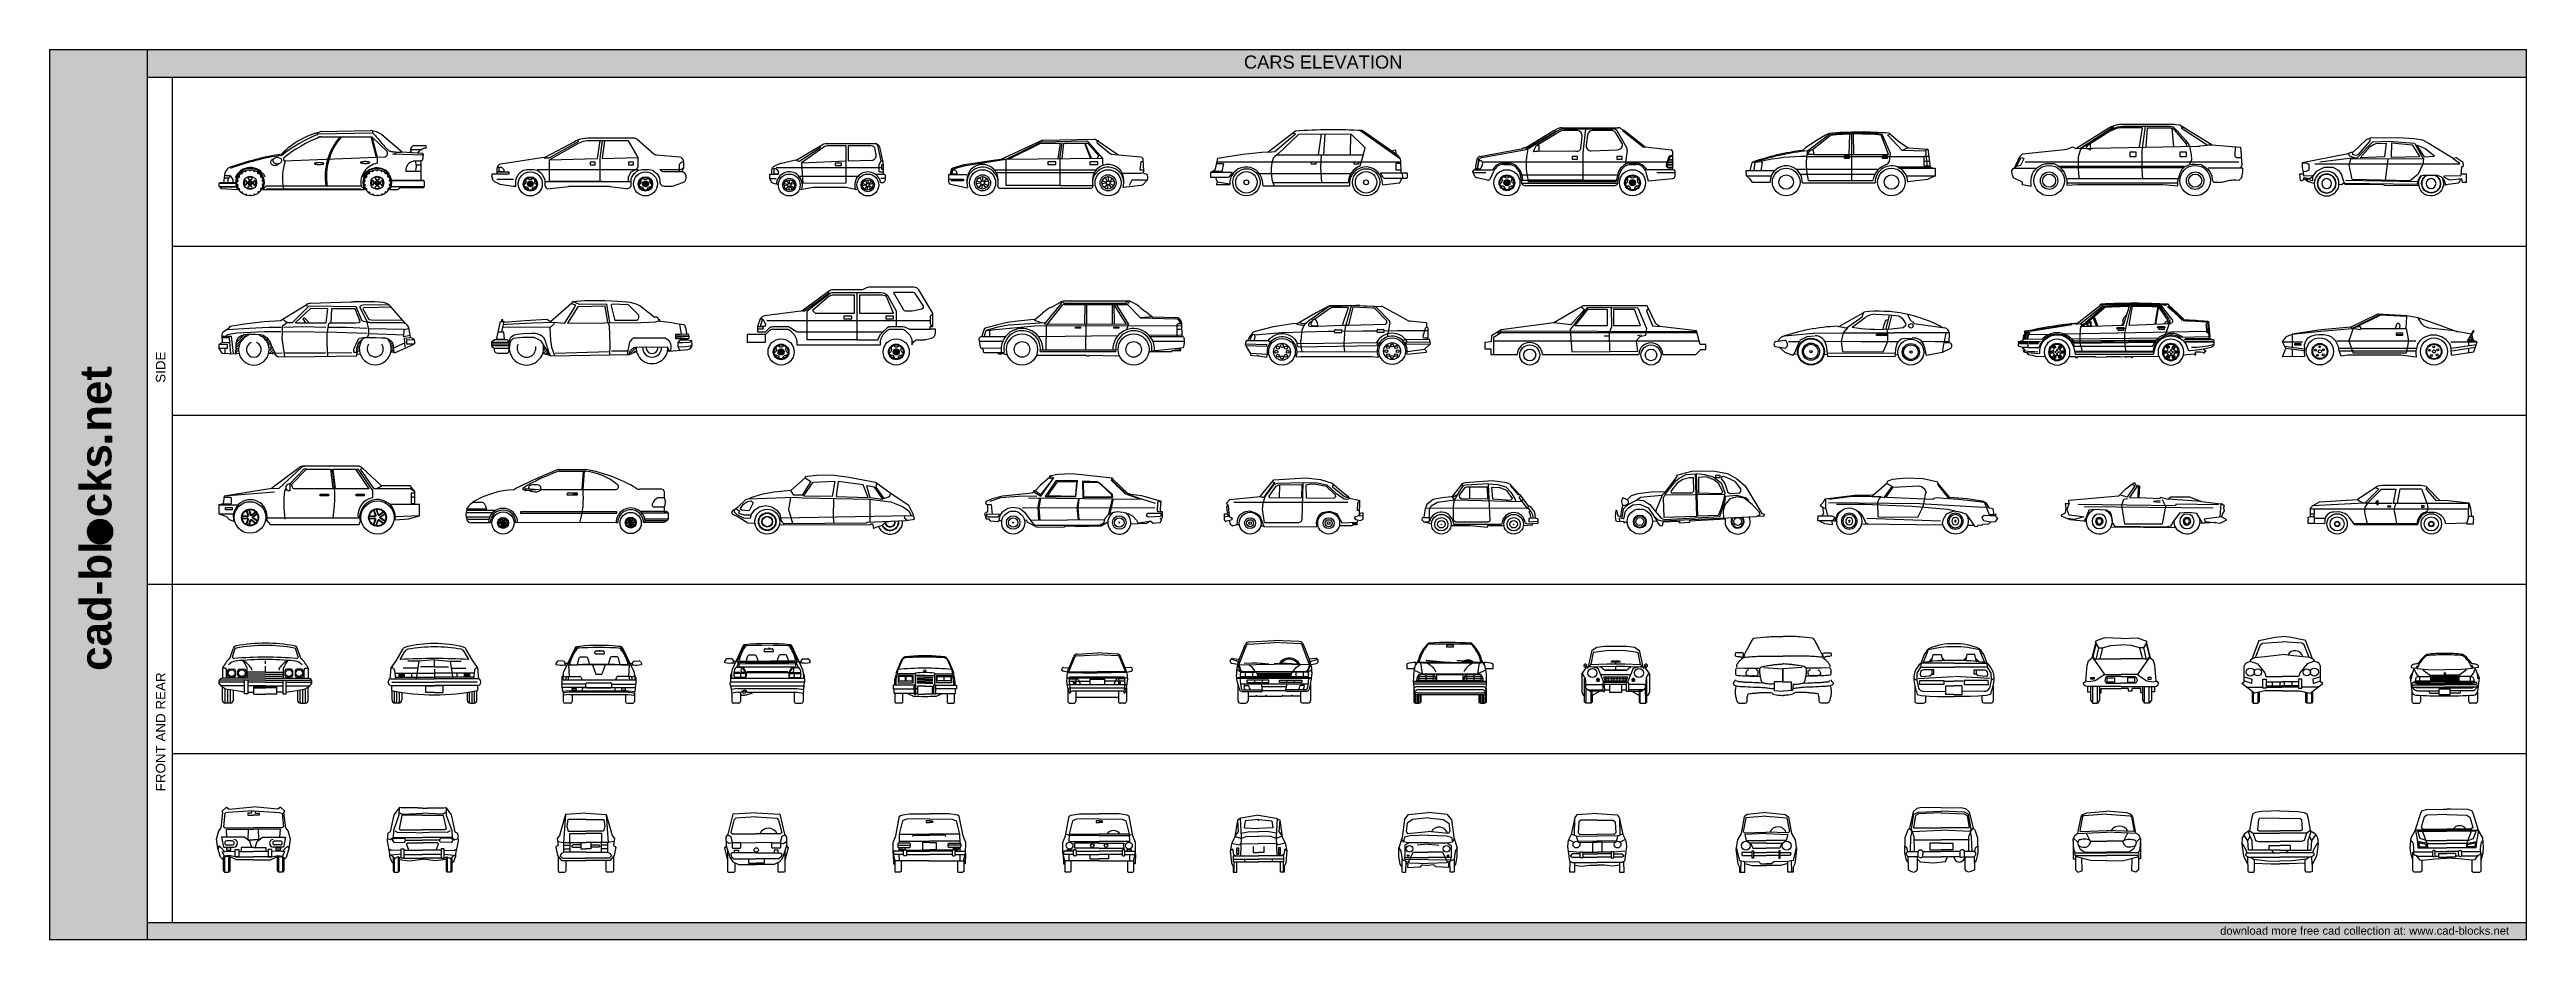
# Model space of a CAD drawing. Header units: millimetres. Extents: x 799 to 57596, y 23774 to 44160.
import ezdxf

# ---------------------------------------------------------------- set-up
doc = ezdxf.new("R2010")
doc.units = ezdxf.units.MM
doc.layers.add('www.cad-blocks.net', color=7, linetype='Continuous')
doc.styles.get("Standard").update_dxf_attribs({"font": 'arial.ttf'})

# ---------------------------------------------------------------- blocks, each defined once
blk = doc.blocks.new('A$C489B0A1E')
at = {"linetype": 'Continuous'}
for p, q in [((2283, 1421), (3527, 1446)), ((2349, 1357), (3513, 1357)), ((2350, 1473), (3484, 1497)), ((3488, 1351), (3611, 878)), ((3513, 1357), (3859, 1016)), ((3513, 1357), (3636, 884)), ((3740, 1410), (4204, 1008)), ((4473, 1152), (4735, 1152)), ((592, 572), (612, 561)), ((616, 582), (622, 578)), ((693, 599), (708, 581)), ((719, 600), (723, 595)), ((797, 590), (805, 568)), ((821, 582), (824, 575)), ((3805, 891), (1501, 799)), ((3509, 572), (3529, 561)), ((3533, 582), (3539, 578)), ((3610, 599), (3625, 581)), ((3636, 884), (3636, 747)), ((3636, 600), (3640, 595)), ((3714, 590), (3722, 568)), ((3739, 582), (3741, 575)), ((3995, 957), (4075, 977)), ((4683, 930), (3995, 957)), ((4075, 977), (4070, 1006)), ((4204, 1008), (4667, 977)), ((4432, 1064), (4385, 996)), ((4393, 1064), (4664, 1064)), ((4636, 793), (4461, 793)), ((4534, 715), (4636, 715)), ((4620, 1064), (4564, 984)), ((4675, 816), (4636, 800)), ((4636, 800), (4636, 353)), ((4685, 956), (4675, 816)), ((0, 270), (0, 235)), ((10, 293), (389, 293)), ((10, 213), (401, 213)), ((389, 300), (30, 300)), ((30, 205), (33, 205)), ((33, 205), (403, 205)), ((33, 205), (33, 190)), ((51, 170), (428, 144)), ((122, 413), (229, 413)), ((130, 469), (251, 469)), ((420, 326), (440, 338)), ((423, 352), (429, 356)), ((423, 248), (428, 253)), ((429, 223), (444, 240)), ((447, 427), (470, 431)), ((459, 450), (466, 451)), ((459, 150), (461, 157)), ((473, 128), (481, 150)), ((507, 512), (529, 508)), ((526, 530), (533, 529)), ((526, 70), (526, 77)), ((547, 54), (547, 77)), ((616, 18), (614, 25)), ((641, 10), (633, 32)), ((719, 0), (714, 5)), ((745, 1), (730, 19)), ((821, 18), (815, 22)), ((845, 28), (826, 39)), ((891, 546), (891, 523)), ((912, 70), (905, 71)), ((931, 88), (908, 92)), ((912, 530), (912, 523)), ((965, 472), (957, 450)), ((991, 173), (968, 169)), ((979, 150), (972, 149)), ((979, 450), (976, 443)), ((1009, 377), (994, 360)), ((1018, 274), (998, 262)), ((1014, 248), (1008, 244)), ((1014, 352), (1010, 347)), ((1099, 229), (1010, 144)), ((1010, 144), (3345, 144)), ((1095, 165), (3258, 165)), ((1099, 229), (3262, 229)), ((3262, 229), (3345, 144)), ((3337, 326), (3357, 338)), ((3340, 352), (3346, 356)), ((3340, 248), (3345, 253)), ((3346, 223), (3361, 240)), ((3364, 427), (3387, 431)), ((3376, 450), (3383, 451)), ((3376, 150), (3378, 157)), ((3390, 128), (3398, 150)), ((3424, 512), (3446, 508)), ((3443, 530), (3450, 529)), ((3443, 70), (3443, 77)), ((3464, 54), (3464, 77)), ((3533, 18), (3531, 25)), ((3558, 10), (3550, 32)), ((3636, 0), (3631, 5)), ((3662, 1), (3647, 19)), ((3739, 18), (3733, 22)), ((3762, 28), (3743, 39)), ((3808, 546), (3808, 523)), ((3829, 70), (3822, 71)), ((3848, 88), (3825, 92)), ((3829, 530), (3829, 523)), ((3882, 472), (3874, 450)), ((3908, 173), (3885, 169)), ((3896, 150), (3889, 149)), ((3896, 450), (3893, 443)), ((3926, 377), (3911, 360)), ((3935, 274), (3915, 262)), ((3931, 248), (3925, 244)), ((3931, 352), (3927, 347)), ((3927, 145), (4102, 145)), ((3955, 215), (4714, 215)), ((4694, 353), (3962, 353)), ((4694, 343), (3962, 343)), ((4174, 195), (4694, 195)), ((4632, 563), (4289, 563)), ((4714, 333), (4714, 215))]:
    blk.add_line(p, q, dxfattribs=at)
blk.add_lwpolyline([(3527, 1494), (3524, 1482), (3525, 1470), (3530, 1456), (3539, 1441), (3553, 1424), (3571, 1402), (3592, 1377), (3618, 1347), (3647, 1313), (3679, 1276), (3711, 1239), (3743, 1201), (3775, 1166), (3805, 1133), (3831, 1104), (3855, 1080), (3875, 1062), (3893, 1047), (3909, 1036), (3924, 1028), (3940, 1022), (3956, 1018), (3974, 1015), (3995, 1012), (4018, 1010), (4043, 1008), (4070, 1006), (4100, 1006), (4132, 1006), (4167, 1006), (4204, 1008)], dxfattribs=at)
blk.add_lwpolyline([(1251, 839, 0.006561), (1248, 838, 0.081415), (1216, 823, 0.106967), (1192, 798, 0.136353), (1185, 773, 0.136353), (1192, 747, 0.106967), (1216, 723, 0.081415), (1248, 707, 0.069496), (1289, 702, 0.069496), (1330, 707, 0.081415), (1362, 723, 0.089291), (1382, 742, 0.136353)], format="xyb", dxfattribs=at)
for points in [[(1344, 880, 0.069496), (1303, 874, 0.081415), (1271, 859, 0.106967), (1248, 834, 0.136353), (1241, 809, 0.136353), (1248, 783, 0.106967), (1271, 759, 0.081415), (1303, 743, 0.069496), (1344, 738, 0.069496), (1385, 743, 0.081415), (1418, 759, 0.106967), (1441, 783, 0.136353), (1448, 809, 0.136353), (1441, 834, 0.106967), (1418, 859, 0.081415), (1385, 874, 0.069496)], [(2305, 762, 0.019273), (2260, 760, 0.026823), (2229, 756, 0.059732), (2200, 747, 0.295095), (2197, 741, 0.295095), (2200, 736, 0.059732), (2229, 727, 0.026823), (2260, 723, 0.019273), (2305, 721, 0.019273), (2350, 723, 0.026823), (2382, 727, 0.059732), (2410, 736, 0.295095), (2413, 741, 0.295095), (2410, 747, 0.059732), (2382, 756, 0.026823), (2350, 760, 0.019273)], [(3356, 786, 0.019273), (3312, 784, 0.026823), (3280, 780, 0.059732), (3252, 771, 0.295095), (3248, 766, 0.295095), (3252, 760, 0.059732), (3280, 751, 0.026823), (3312, 747, 0.019273), (3356, 745, 0.019273), (3401, 747, 0.026823), (3433, 751, 0.059732), (3461, 760, 0.295095), (3465, 766, 0.295095), (3461, 771, 0.059732), (3433, 780, 0.026823), (3401, 784, 0.019273)], [(588, 302, 0.057053), (591, 282, 0.070766), (596, 267, 0.106262), (606, 256, 0.160554), (616, 253, 0.160554), (626, 256, 0.106262), (635, 267, 0.070766), (641, 282, 0.057053), (644, 302, 0.057053), (641, 322, 0.070766), (635, 337, 0.106262), (626, 348, 0.160554), (616, 351, 0.160554), (606, 348, 0.106262), (596, 337, 0.070766), (591, 322, 0.057053)], [(717, 169, 0.057053), (737, 172, 0.070766), (752, 178, 0.106262), (763, 187, 0.160554), (766, 197, 0.160554), (763, 207, 0.106262), (752, 217, 0.070766), (737, 222, 0.057053), (717, 225, 0.057053), (697, 222, 0.070766), (682, 217, 0.106262), (671, 207, 0.160554), (668, 197, 0.160554), (671, 187, 0.106262), (682, 178, 0.070766), (697, 172, 0.057053)], [(721, 431, 0.057053), (701, 428, 0.070766), (686, 422, 0.106262), (675, 413, 0.160554), (671, 403, 0.160554), (675, 393, 0.106262), (686, 383, 0.070766), (701, 378, 0.057053), (721, 375, 0.057053), (741, 378, 0.070766), (756, 383, 0.106262), (767, 393, 0.160554), (770, 403, 0.160554), (767, 413, 0.106262), (756, 422, 0.070766), (741, 428, 0.057053)], [(849, 298, 0.057053), (847, 318, 0.070766), (841, 333, 0.106262), (831, 344, 0.160554), (822, 347, 0.160554), (812, 344, 0.106262), (802, 333, 0.070766), (796, 318, 0.057053), (794, 298, 0.057053), (796, 278, 0.070766), (802, 263, 0.106262), (812, 252, 0.160554), (822, 249, 0.160554), (831, 252, 0.106262), (841, 263, 0.070766), (847, 278, 0.057053)], [(3505, 302, 0.057053), (3508, 282, 0.070766), (3513, 267, 0.106262), (3523, 256, 0.160554), (3533, 253, 0.160554), (3543, 256, 0.106262), (3553, 267, 0.070766), (3558, 282, 0.057053), (3561, 302, 0.057053), (3558, 322, 0.070766), (3553, 337, 0.106262), (3543, 348, 0.160554), (3533, 351, 0.160554), (3523, 348, 0.106262), (3513, 337, 0.070766), (3508, 322, 0.057053)], [(3634, 169, 0.057053), (3654, 172, 0.070766), (3669, 178, 0.106262), (3680, 187, 0.160554), (3683, 197, 0.160554), (3680, 207, 0.106262), (3669, 217, 0.070766), (3654, 222, 0.057053), (3634, 225, 0.057053), (3614, 222, 0.070766), (3599, 217, 0.106262), (3588, 207, 0.160554), (3585, 197, 0.160554), (3588, 187, 0.106262), (3599, 178, 0.070766), (3614, 172, 0.057053)], [(3638, 431, 0.057053), (3618, 428, 0.070766), (3603, 422, 0.106262), (3592, 413, 0.160554), (3589, 403, 0.160554), (3592, 393, 0.106262), (3603, 383, 0.070766), (3618, 378, 0.057053), (3638, 375, 0.057053), (3658, 378, 0.070766), (3673, 383, 0.106262), (3684, 393, 0.160554), (3687, 403, 0.160554), (3684, 413, 0.106262), (3673, 422, 0.070766), (3658, 428, 0.057053)], [(3766, 298, 0.057053), (3764, 318, 0.070766), (3758, 333, 0.106262), (3748, 344, 0.160554), (3739, 347, 0.160554), (3729, 344, 0.106262), (3719, 333, 0.070766), (3713, 318, 0.057053), (3711, 298, 0.057053), (3713, 278, 0.070766), (3719, 263, 0.106262), (3729, 252, 0.160554), (3739, 249, 0.160554), (3748, 252, 0.106262), (3758, 263, 0.070766), (3764, 278, 0.057053)]]:
    blk.add_lwpolyline(points, format="xyb", close=True, dxfattribs=at)
blk.add_lwpolyline([(36, 198), (36, 184), (58, 184), (58, 198)], close=True, dxfattribs=at)
for centre, radius in [((719, 300), 300), ((3636, 300), 300), ((719, 300), 150), ((719, 300), 50), ((692, 316), 8.43), ((692, 284), 8.43), ((719, 300), 31), ((719, 331), 8.43), ((719, 269), 8.43), ((746, 316), 8.43), ((746, 284), 8.43), ((3636, 300), 150), ((3636, 300), 50), ((3609, 316), 8.43), ((3609, 284), 8.43), ((3636, 300), 31), ((3636, 331), 8.43), ((3636, 269), 8.43), ((3663, 316), 8.43), ((3663, 284), 8.43)]:
    blk.add_circle(centre, radius, dxfattribs=at)
for centre, radius, start, end in [((2804, -386), 1914, 103.7162, 135.4442), ((3469, -1607), 3243, 111.7859, 128.5753), ((3440, -1564), 3119, 111.0884, 128.6457), ((2262, 1441), 15.8, 163.8969, 274.541), ((2365, 1183), 175, 95.1237, 132.1918), ((2263, 1414), 10.7, 285.7752, 86.8156), ((3830, 444), 1389, 139.0457, 189.233), ((3858, 439), 1389, 139.0457, 189.233), ((3377, 765), 740, 60.6538, 81.6707), ((4525, 1026), 137, 112.0474, 163.7502), ((4735, 1124), 28.2, 270, 90), ((341, 464), 209, 112.1021, 165.0895), ((2512, -5740), 6782, 99.0928, 109.3724), ((2168, -4388), 5364, 97.7288, 110.7364), ((726, 275), 375, 24.9048, 158.5635), ((719, 300), 330, 331.8, 208.1891), ((617, 570), 10.2, 240.1655, 60.1655), ((716, 588), 10.2, 220.1655, 40.1655), ((814, 572), 10.2, 200.1655, 20.1655), ((2849, 396), 1389, 163.0911, 189.233), ((1549, 842), 64.7, 152.4046, 221.353), ((3706, 304), 448, 98.969, 190.7428), ((3631, 279), 363, 37.8585, 154.9087), ((3636, 300), 330, 331.8, 208.2), ((3534, 570), 10.2, 240.1655, 60.1655), ((3633, 588), 10.2, 220.1655, 40.1655), ((3731, 572), 10.2, 200.1655, 20.1655), ((3792, 971), 80.9, 278.883, 34.493), ((4506, 580), 218, 101.9657, 184.3892), ((4221, 675), 313, 338.5998, 22.2338), ((4756, 943), 154, 96.611, 128.3023), ((4665, 957), 20, 355.6927, 86.2209), ((30, 270), 30, 90, 180), ((30, 235), 30, 180, 270), ((53, 190), 20, 180, 264.9364), ((1574, 226), 1464, 168.0285, 177.1182), ((315, 347), 107, 109.5224, 206.0198), ((163, 325), 169, 351.6378, 58.8076), ((436, 247), 10.2, 320.1655, 140.1655), ((435, 347), 10.2, 300.1655, 120.1655), ((471, 153), 10.2, 340.1655, 160.1655), ((468, 441), 10.2, 280.1655, 100.1655), ((536, 77), 10.2, 0.1655, 180.1655), ((531, 519), 10.2, 260.1655, 80.1655), ((624, 28), 10.2, 20.1655, 200.1655), ((722, 12), 10.2, 40.1655, 220.1655), ((821, 30), 10.2, 60.1655, 240.1655), ((902, 523), 10.2, 180.1655, 0.1655), ((907, 81), 10.2, 80.1655, 260.1655), ((967, 447), 10.2, 160.1655, 340.1655), ((970, 159), 10.2, 100.1655, 280.1655), ((1002, 353), 10.2, 140.1655, 320.1655), ((1003, 253), 10.2, 120.1655, 300.1655), ((3353, 247), 10.2, 320.1655, 140.1655), ((3352, 347), 10.2, 300.1655, 120.1655), ((3388, 153), 10.2, 340.1655, 160.1655), ((3385, 441), 10.2, 280.1655, 100.1655), ((3453, 77), 10.2, 0.1655, 180.1655), ((3448, 519), 10.2, 260.1655, 80.1655), ((3541, 28), 10.2, 20.1655, 200.1655), ((3639, 12), 10.2, 40.1655, 220.1655), ((3738, 30), 10.2, 60.1655, 240.1655), ((3819, 523), 10.2, 180.1655, 0.1655), ((3824, 81), 10.2, 80.1655, 260.1655), ((3884, 447), 10.2, 160.1655, 340.1655), ((3887, 159), 10.2, 100.1655, 280.1655), ((3919, 353), 10.2, 140.1655, 320.1655), ((3920, 253), 10.2, 120.1655, 300.1655), ((4099, 181), 36.1, 274.8006, 334.9285), ((4170, 155), 39.8, 84.7628, 164.1869), ((4694, 333), 20, 0, 90), ((4694, 215), 20, 270, 0)]:
    blk.add_arc(centre, radius, start, end, dxfattribs=at)
blk = doc.blocks.new('*X37')
at = {"color": 0}
for p, q in [((597.42, 180.4), (598.1, 181.08)), ((597.42, 180.58), (597.92, 181.08)), ((597.46, 180.27), (598.23, 181.04)), ((597.52, 180.15), (598.35, 180.98)), ((597.61, 180.06), (598.44, 180.89)), ((597.71, 179.99), (598.51, 180.79)), ((597.84, 179.94), (598.56, 180.66)), ((597.99, 179.91), (598.59, 180.51)), ((598.2, 179.95), (598.55, 180.3))]:
    blk.add_line(p, q, dxfattribs=at)
blk = doc.blocks.new('A$C6E2770B5')
for p, q in [((1762, 1071), (1200, 750)), ((2850, 1150), (2059, 1150)), ((2250, 1150), (2197, 777)), ((2300, 1150), (2247, 778)), ((2350, 1150), (2297, 780)), ((3050, 800), (2850, 1150)), ((950, 550), (3050, 550)), ((1200, 750), (2197, 777)), ((1200, 300), (1200, 750)), ((2250, 778), (2250, 300)), ((2297, 780), (3050, 800)), ((2900, 500), (3000, 550)), ((3000, 550), (3050, 600)), ((3050, 600), (3050, 800)), ((3900, 550), (3900, 500)), ((3999, 594), (3950, 500)), ((1100, 300), (2900, 300)), ((2300, 300), (1200, 300)), ((2300, 300), (2850, 300)), ((2850, 400), (2900, 500)), ((2850, 300), (2850, 400))]:
    blk.add_line(p, q)
for points in [[(1150, 150), (1594, 199, -0.027671), (1606, 200), (2444, 200, -0.031099), (2456, 199), (2801, 156, 0.231443), (2885, 185), (2900, 200), (2900, 317, -0.198912), (2959, 459), (2991, 491, -0.198912), (3133, 550), (3267, 550, -0.198912), (3409, 491), (3441, 459, -0.198912), (3500, 317), (3500, 300, 0.414214), (3600, 200), (3734, 200, 0.080612), (3765, 205), (3982, 277, 0.322823), (4050, 372), (4050, 400, 0.414214), (3950, 500), (3591, 500, -0.198912), (3521, 529), (3500, 550), (3909, 550, 0.198912), (3979, 579), (4000, 600), (4000, 707, 0.391902), (3908, 807), (3433, 847, -0.161907), (3375, 872), (3028, 1175, 0.181667), (2962, 1200), (2000, 1200, 0.123106), (1718, 1129), (1114, 808, -0.081381), (1084, 797), (184, 664, 0.366629), (100, 565), (100, 500), (350, 500), (350, 450), (0, 450), (0, 391, 0.198912), (29, 321), (39, 311, 0.080612), (65, 293), (137, 257, 0.074764), (165, 248), (442, 201, 0.041311), (458, 200), (500, 200), (500, 326, -0.116434), (511, 371), (543, 435, -0.080612), (561, 461), (591, 491, -0.198912), (733, 550), (867, 550, -0.198912), (1009, 491), (1039, 461, -0.080612), (1057, 435), (1089, 371, -0.116434), (1100, 326), (1100, 241, 0.198912), (1129, 171), (1150, 150)], [(4000, 700), (3962, 700, 0.198912), (3941, 691), (3909, 659, 0.198912), (3900, 638), (3900, 550)], [(667, 235), (677, 240, 0.414214), (706, 330), (701, 340)], [(773, 119), (771, 130, 0.414214), (695, 186), (684, 184)], [(745, 372), (753, 364, 0.414214), (847, 364), (855, 372)], [(916, 184), (905, 186, 0.414214), (829, 130), (827, 119)], [(899, 340), (894, 330, 0.414214), (923, 240), (933, 235)], [(3067, 235), (3077, 240, 0.414214), (3106, 330), (3101, 340)], [(3173, 119), (3171, 130, 0.414214), (3095, 186), (3084, 184)], [(3145, 372), (3153, 364, 0.414214), (3247, 364), (3255, 372)], [(3316, 184), (3305, 186, 0.414214), (3229, 130), (3227, 119)], [(3299, 340), (3294, 330, 0.414214), (3323, 240), (3333, 235)]]:
    blk.add_lwpolyline(points, format="xyb")
for points in [[(1090, 796), (1195, 791), (1812, 1137), (1798, 1159)], [(100, 600), (200, 600), (250, 550), (250, 500), (150, 500), (150, 600)], [(100, 500), (100, 450)], [(100, 350), (450, 350)]]:
    blk.add_lwpolyline(points)
for points in [[(2050, 700), (2050, 650), (2150, 650), (2150, 700)], [(2850, 700), (2850, 650), (2950, 650), (2950, 700)]]:
    blk.add_lwpolyline(points, close=True)
for centre, radius in [((800, 250), 250), ((800, 250), 150), ((800, 250), 133), ((800, 250), 58.7), ((3200, 250), 250), ((3200, 250), 150), ((3200, 250), 133), ((3200, 250), 58.7)]:
    blk.add_circle(centre, radius)
blk.add_arc((2059, 550), 600, 90, 119.7449)
at = {"xscale": 100, "yscale": 100, "zscale": 100}
for p in [(-59000, -17800), (-56600, -17800)]:
    blk.add_blockref('*X37', p, dxfattribs=at)
blk = doc.blocks.new('A$C0F1C33B8')
for p, q in [((2470, 1158), (2550, 800)), ((150, 650), (2500, 650)), ((2503, 651), (2567, 651)), ((2603, 715), (2567, 715)), ((2567, 715), (2567, 615)), ((2567, 615), (2603, 615)), ((0, 400), (150, 400)), ((414, 244), (331, 231)), ((336, 287), (416, 261)), ((379, 153), (429, 221)), ((434, 282), (396, 357)), ((444, 214), (431, 131)), ((450, 370), (450, 286)), ((521, 153), (471, 221)), ((475, 275), (535, 335)), ((482, 234), (557, 196)), ((564, 287), (484, 261)), ((650, 450), (2050, 450)), ((700, 150), (1000, 200)), ((1000, 200), (1750, 200)), ((1750, 200), (2000, 150)), ((2214, 244), (2131, 231)), ((2136, 287), (2216, 261)), ((2179, 153), (2229, 221)), ((2234, 282), (2196, 357)), ((2244, 214), (2231, 131)), ((2250, 370), (2250, 286)), ((2321, 153), (2271, 221)), ((2275, 275), (2335, 335)), ((2282, 234), (2357, 196)), ((2364, 287), (2284, 261)), ((2650, 400), (2550, 400))]:
    blk.add_line(p, q)
for points in [[(50, 500), (50, 588, -0.284079), (105, 678), (234, 742, -0.088477), (268, 752), (600, 825, 0.119906), (645, 841), (1188, 1166, -0.148069), (1299, 1200), (2420, 1200, -0.351524), (2517, 1122), (2588, 804, -0.054722), (2600, 695), (2600, 500)], [(605, 816), (668, 799, 0.214164), (692, 803), (1149, 1101, 0.433696), (1157, 1144), (1155, 1146)], [(731, 759), (1750, 800), (1750, 1150), (1346, 1150, 0.142638), (1239, 1119), (731, 759)], [(102, 625), (130, 625, -0.253671), (163, 606), (194, 560, -0.145277), (200, 538), (200, 530, -0.414214), (170, 500), (100, 500), (102, 624), (64, 639)], [(2550, 800), (2503, 706, 0.116434), (2500, 693), (2500, 580, 0.414214), (2530, 550), (2600, 550)], [(2416, 500), (2620, 500, -0.414214), (2650, 470), (2650, 362, -0.198912), (2641, 341), (2609, 309, -0.198912), (2588, 300), (2550, 300), (2543, 314)]]:
    blk.add_lwpolyline(points, format="xyb")
blk.add_lwpolyline([(1800, 1150), (1800, 800), (2342, 820, 0.456412), (2441, 934), (2419, 1064, 0.373238), (2320, 1150)], format="xyb", close=True)
for points in [[(731, 759), (759, 293), (1750, 300), (1750, 800)], [(2550, 800), (2589, 800)], [(200, 250), (50, 300), (0, 400), (0, 500), (200, 500)]]:
    blk.add_lwpolyline(points)
blk.add_lwpolyline([(1500, 750), (1500, 700), (1650, 700), (1650, 750)], close=True)
for centre, radius in [((450, 250), 250), ((450, 250), 153), ((450, 250), 120), ((450, 250), 36), ((2250, 250), 250), ((2250, 250), 153), ((2250, 250), 120), ((2250, 250), 36)]:
    blk.add_circle(centre, radius)
for centre, radius, start, end in [((2415, 1143), 57, 14.4749, 96.3937), ((450, 250), 300, 341.7005, 176.8443), ((2250, 250), 300, 12.2528, 198.0497)]:
    blk.add_arc(centre, radius, start, end)
blk = doc.blocks.new('A$C4AA65E95')
for p, q in [((54, 401), (75, 516)), ((874, 500), (2826, 500)), ((2945, 718), (2945, 600)), ((1, 317), (288, 317)), ((288, 291), (43, 291)), ((288, 317), (288, 291)), ((614, 244), (531, 231)), ((536, 287), (616, 261)), ((579, 153), (629, 221)), ((634, 282), (596, 357)), ((644, 214), (631, 131)), ((650, 370), (650, 286)), ((721, 153), (671, 221)), ((675, 275), (735, 335)), ((682, 234), (757, 196)), ((764, 287), (684, 261)), ((902, 450), (2784, 450)), ((973, 149), (2728, 150)), ((2128, 200), (2750, 200)), ((3014, 244), (2931, 231)), ((2936, 287), (3016, 261)), ((2979, 153), (3029, 221)), ((3034, 282), (2996, 357)), ((3044, 214), (3031, 131)), ((3050, 370), (3050, 286)), ((3121, 153), (3071, 221)), ((3075, 275), (3135, 335)), ((3082, 234), (3157, 196)), ((3164, 287), (3084, 261))]:
    blk.add_line(p, q)
for points in [[(350, 400), (35, 400, 0.013086), (43, 456), (54, 496, -0.286413), (89, 536), (296, 599, -0.037736), (304, 601), (850, 680, -0.002973), (850, 680), (992, 699, 0.079701), (1007, 703), (1776, 1058, -0.10818), (1796, 1063), (2784, 1083, -0.160441), (2813, 1074), (3233, 793, 0.130738), (3257, 784), (3670, 744, -0.370816), (3716, 697), (3727, 481, -0.430034), (3677, 428), (3333, 428)], [(1100, 700), (2945, 718), (2676, 1027, 0.22358), (2638, 1045), (1751, 1023)], [(2871, 1050), (2855, 1050, 0.701473), (2842, 1015), (3093, 806, 0.149204), (3109, 799), (3244, 785)], [(66, 399), (82, 483, -0.285047), (117, 522), (300, 573, -0.030023), (323, 578), (1100, 700)], [(87, 498), (105, 498, -0.344089), (154, 460), (159, 438, -0.487996), (140, 413), (73, 413)], [(50, 400), (0, 400), (0, 271, 0.357511), (40, 222), (365, 157)], [(3730, 428), (3750, 428, -0.414214), (3800, 378), (3800, 321, -0.198912), (3785, 285), (3712, 212, -0.170304), (3683, 198), (3336, 160)]]:
    blk.add_lwpolyline(points, format="xyb")
for points in [[(1000, 700), (1100, 700), (1750, 1020), (1719, 1032)], [(2163, 1017), (2128, 740), (2128, 200), (1100, 200), (1100, 700)], [(1148, 700), (1762, 1005), (2135, 1005), (2089, 708)], [(2169, 708), (2203, 1005), (2598, 1005), (2712, 717)], [(2729, 717), (2610, 1005), (2665, 1005), (2865, 772), (2843, 717)], [(3715, 649), (3672, 649), (3655, 498), (3722, 495)], [(3800, 300), (3500, 300), (3450, 200)]]:
    blk.add_lwpolyline(points)
for points in [[(1900, 650), (1900, 600), (2050, 600), (2050, 650)], [(2700, 650), (2700, 600), (2850, 600), (2850, 650)]]:
    blk.add_lwpolyline(points, close=True)
for centre, radius in [((650, 250), 250), ((3050, 250), 250), ((650, 250), 153), ((650, 250), 120), ((650, 250), 36), ((3050, 250), 153), ((3050, 250), 120), ((3050, 250), 36)]:
    blk.add_circle(centre, radius)
for centre, radius, start, end in [((650, 300), 300, 355.2198, 184.7802), ((650, 250), 300, 347.6732, 197.9518), ((3050, 300), 300, 355.2198, 184.7802), ((3050, 250), 300, 342.4544, 192.2535), ((973, 179), 30, 167.6732, 270.0302), ((2728, 180), 30, 270.0302, 12.2535)]:
    blk.add_arc(centre, radius, start, end)
blk = doc.blocks.new('A$C7B831619')
at = {"linetype": 'Continuous'}
for p, q in [((1944, 1483), (1319, 1002)), ((1471, 1014), (1948, 1422)), ((2017, 1408), (1543, 955)), ((1948, 1422), (1878, 1433)), ((3223, 1418), (2017, 1408)), ((2535, 1412), (2464, 944)), ((2621, 1413), (2591, 944)), ((3211, 1418), (3200, 944)), ((3526, 1117), (3223, 1418)), ((4354, 842), (3424, 1499)), ((4291, 928), (3502, 1486)), ((96, 591), (0, 533)), ((159, 855), (96, 591)), ((133, 745), (294, 745)), ((142, 781), (4362, 781)), ((294, 745), (257, 557)), ((1319, 1002), (1471, 1014)), ((1525, 944), (3500, 944)), ((2314, 730), (2314, 761)), ((2417, 730), (2314, 730)), ((2417, 761), (2417, 730)), ((2536, 944), (2522, 643)), ((2522, 643), (2543, 309)), ((3289, 730), (3289, 761)), ((3392, 730), (3289, 730)), ((3392, 761), (3392, 730)), ((3500, 944), (3424, 680)), ((3500, 944), (3540, 1060)), ((4145, 1031), (4244, 1053)), ((4244, 1053), (4245, 961)), ((4364, 743), (4246, 743)), ((4246, 743), (4246, 601)), ((4246, 601), (4370, 601)), ((4373, 527), (4361, 800)), ((493, 533), (0, 533)), ((0, 533), (0, 430)), ((0, 430), (410, 430)), ((257, 557), (40, 557)), ((138, 430), (119, 395)), ((119, 395), (155, 325)), ((155, 325), (126, 263)), ((126, 263), (438, 263)), ((438, 270), (150, 312)), ((1119, 510), (3213, 510)), ((1208, 229), (1188, 349)), ((1208, 229), (3186, 229)), ((1428, 309), (3163, 309)), ((3896, 527), (4489, 527)), ((3948, 256), (3932, 349)), ((3948, 256), (4327, 297)), ((3983, 406), (4491, 406)), ((4350, 315), (4377, 386)), ((4379, 397), (4379, 406)), ((4407, 406), (4402, 527)), ((4518, 434), (4517, 500))]:
    blk.add_line(p, q, dxfattribs=at)
for centre, radius in [((822, 312), 312), ((3566, 312), 312), ((822, 312), 246), ((822, 312), 55.8), ((3566, 312), 246), ((3566, 312), 55.8)]:
    blk.add_circle(centre, radius, dxfattribs=at)
for centre, radius, start, end in [((2814, -10764), 12279, 86.9234, 94.0644), ((3470, 1440), 56.5, 54.9578, 86.5805), ((1931, -8453), 9475, 93.7049, 100.7793), ((816, 285), 378, 9.6933, 183.3784), ((2331, 580), 943, 162.5112, 201.8236), ((1712, 634), 362, 117.6927, 140.7544), ((3539, 322), 376, 107.9059, 182.0611), ((3560, 285), 378, 9.6632, 188.5113), ((3488, 1078), 55.2, 340.6596, 45.1819), ((4197, 794), 164, 2.1646, 55.1198), ((410, 458), 27.9, 270.3047, 334.5374), ((762, 295), 360, 138.4402, 155.1071), ((3603, 283), 381, 21.5745, 39.8593), ((3983, 433), 27.3, 200.8374, 270.4021), ((4324, 325), 28.6, 277.3235, 338.5427), ((4349, 396), 30.5, 340.7146, 2.0542), ((4489, 499), 28.3, 1.8673, 88.8356), ((4491, 433), 27.2, 268.7806, 1.9144)]:
    blk.add_arc(centre, radius, start, end, dxfattribs=at)
blk = doc.blocks.new('*X42')
at = {"color": 0}
for p, q in [((597.42, 180.4), (598.1, 181.08)), ((597.42, 180.58), (597.92, 181.08)), ((597.46, 180.27), (598.23, 181.04)), ((597.52, 180.15), (598.35, 180.98)), ((597.61, 180.06), (598.44, 180.89)), ((597.71, 179.99), (598.51, 180.79)), ((597.84, 179.94), (598.56, 180.66)), ((597.99, 179.91), (598.59, 180.51)), ((598.2, 179.95), (598.55, 180.3))]:
    blk.add_line(p, q, dxfattribs=at)
blk = doc.blocks.new('A$C04FB7AD8')
for p, q in [((1011, 924), (1537, 1240)), ((1062, 924), (1563, 1225)), ((1080, 918), (1574, 1219)), ((1565, 1257), (1608, 1279)), ((1602, 1236), (1645, 1258)), ((1697, 1300), (2776, 1300)), ((1735, 1279), (2152, 1279)), ((1788, 1300), (2776, 1300)), ((2152, 1279), (2100, 820)), ((2152, 1279), (2677, 1279)), ((2760, 1234), (2933, 925)), ((2821, 1289), (2900, 1250)), ((2862, 1250), (2885, 1258)), ((2862, 1250), (3254, 936)), ((2900, 1250), (3292, 936)), ((30, 500), (382, 500)), ((50, 500), (50, 526)), ((58, 573), (90, 720)), ((87, 500), (87, 505)), ((95, 552), (127, 699)), ((132, 754), (924, 898)), ((169, 733), (985, 881)), ((179, 650), (3711, 650)), ((334, 334), (400, 474)), ((585, 626), (715, 626)), ((585, 600), (715, 600)), ((936, 901), (950, 906)), ((958, 908), (966, 912)), ((982, 920), (986, 922)), ((986, 922), (991, 922)), ((991, 922), (1001, 918)), ((1001, 918), (1005, 917)), ((1025, 914), (1034, 914)), ((1034, 914), (1041, 916)), ((2100, 820), (2100, 272)), ((2950, 870), (2908, 597)), ((2985, 626), (3115, 626)), ((2985, 600), (3115, 600)), ((3254, 936), (3289, 937)), ((3833, 500), (3288, 500)), ((3292, 936), (3788, 879)), ((3300, 474), (3350, 290)), ((3819, 590), (3713, 590)), ((3714, 604), (3819, 604)), ((3819, 636), (3725, 636)), ((3730, 650), (3819, 650)), ((3819, 682), (3740, 682)), ((3745, 696), (3819, 696)), ((3813, 850), (3813, 500)), ((3819, 696), (3819, 682)), ((3819, 650), (3819, 636)), ((3819, 604), (3819, 590)), ((0, 457), (0, 470)), ((0, 450), (250, 450)), ((39, 373), (3, 444)), ((279, 303), (75, 346)), ((900, 424), (937, 231)), ((924, 300), (2776, 300)), ((924, 246), (2776, 246)), ((933, 400), (2763, 400)), ((933, 400), (951, 300)), ((984, 200), (2716, 200)), ((2100, 300), (1050, 300)), ((1053, 272), (2738, 272)), ((2100, 300), (2743, 300)), ((2768, 429), (2738, 272)), ((2763, 231), (2800, 424)), ((3350, 290), (3818, 335)), ((3513, 450), (3863, 450)), ((3863, 385), (3863, 470))]:
    blk.add_line(p, q)
for points in [[(1227, 966), (1245, 971, -0.065184), (1253, 972), (1259, 972), (1260, 881, -0.417793), (1230, 851), (1149, 851)], [(1246, 855), (1962, 860, 0.454913), (2061, 908), (2086, 1138, 0.451123), (1987, 1250), (1728, 1250, 0.135933), (1676, 1236), (1225, 965, 0.142638), (1187, 924), (1150, 850)], [(108, 681), (80, 531, -0.41165), (51, 514, -4.092505)], [(88, 517), (117, 517, 0.301665), (163, 547), (177, 579, 0.04836), (187, 619), (187, 620, 0.305304), (157, 669), (120, 669)], [(1150, 850), (1161, 851, 0.454913)], [(3813, 767), (3785, 767, 0.322823), (3740, 735), (3698, 610, 0.080612), (3696, 595), (3696, 580, 0.414214), (3743, 533), (3813, 533)], [(3813, 750), (3785, 750, 0.322823), (3756, 729), (3714, 605, 0.080612), (3713, 595), (3713, 580, 0.414214), (3743, 550), (3813, 550)], [(517, 235), (527, 240, 0.414214), (556, 330), (551, 340)], [(623, 119), (621, 130, 0.414214), (545, 186), (534, 184)], [(595, 372), (603, 364, 0.414214), (697, 364), (705, 372)], [(766, 184), (755, 186, 0.414214), (679, 130), (677, 119)], [(749, 340), (744, 330, 0.414214), (773, 240), (783, 235)], [(2917, 235), (2927, 240, 0.414214), (2956, 330), (2951, 340)], [(3023, 119), (3021, 130, 0.414214), (2945, 186), (2934, 184)], [(2995, 372), (3003, 364, 0.414214), (3097, 364), (3105, 372)], [(3166, 184), (3155, 186, 0.414214), (3079, 130), (3077, 119)], [(3149, 340), (3144, 330, 0.414214), (3173, 240), (3183, 235)]]:
    blk.add_lwpolyline(points, format="xyb")
blk.add_lwpolyline([(2189, 1162), (2164, 972, 0.451123), (2263, 860), (2761, 882, 0.284079), (2850, 937), (2855, 945, 0.320164), (2848, 1008), (2730, 1205, 0.250765), (2646, 1250), (2288, 1250, 0.378242)], format="xyb", close=True)
for points in [[(1900, 750), (1900, 700), (2000, 700), (2000, 750)], [(2750, 750), (2750, 700), (2850, 700), (2850, 750)]]:
    blk.add_lwpolyline(points, close=True)
for centre, radius in [((650, 250), 250), ((3050, 250), 250), ((650, 250), 150), ((650, 250), 133), ((650, 250), 58.7), ((3050, 250), 150), ((3050, 250), 133), ((3050, 250), 58.7)]:
    blk.add_circle(centre, radius)
for centre, radius, start, end in [((1654, 1079), 200, 116.5651, 126.0274), ((1654, 1079), 200, 116.5651, 126.0274), ((1555, 1236), 13.6, 306.4184, 100.8645), ((1692, 1058), 200, 116.5651, 126.0274), ((1692, 1058), 200, 116.5651, 126.0274), ((1697, 1100), 200, 90, 116.5651), ((1735, 1079), 200, 90, 116.5651), ((2677, 1179), 100, 33.6901, 90), ((2776, 1200), 100, 63.4349, 90), ((30, 470), 30, 90, 180), ((200, 526), 150, 161.5651, 180), ((237, 505), 150, 161.5651, 180), ((89, 691), 21.8, 333.6989, 93.7308), ((137, 704), 50, 96.3402, 161.5651), ((175, 683), 50, 96.3402, 161.5651), ((585, 400), 227, 90, 153.8377), ((585, 400), 200, 90, 158.1986), ((659, 353), 279, 4.9584, 78.5614), ((656, 352), 255, 16.4679, 76.6935), ((906, 997), 100, 280.3444, 287.5103), ((906, 997), 100, 280.3444, 287.5103), ((920, 1001), 100, 287.5103, 292.185), ((929, 1004), 100, 292.185, 302.1708), ((963, 1080), 200, 276.3402, 306.0274), ((928, 1066), 165, 296.0442, 300.3144), ((1028, 1014), 100, 257.1362, 268.6994), ((2452, 603), 1434, 168.0334, 193.3446), ((1018, 1013), 100, 283.7237, 296.5441), ((3043, 344), 288, 101.5315, 162.8902), ((3044, 352), 255, 103.3065, 163.5321), ((2850, 870), 100, 0, 33.6901), ((3115, 393), 232, 27.3434, 90), ((3115, 400), 200, 21.8014, 90), ((3783, 850), 30, 0, 80.8967), ((3833, 470), 30, 0, 90), ((30, 457), 30, 180, 206.5651), ((83, 395), 50, 206.5651, 260.5377), ((287, 353), 50, 260.5377, 338.1986), ((984, 250), 50, 201.8014, 270), ((2716, 250), 50, 270, 338.1986), ((3813, 385), 50, 276.3402, 0)]:
    blk.add_arc(centre, radius, start, end)
at = {"xscale": 100, "yscale": 100, "zscale": 100}
for p in [(-59150, -17800), (-56750, -17800)]:
    blk.add_blockref('*X42', p, dxfattribs=at)
blk = doc.blocks.new('AL6001')
for p, q in [((1405, 1032), (1924, 1432)), ((2362, 952), (2375, 1416)), ((2417, 355), (2417, 1459)), ((2468, 952), (2459, 1418)), ((3236, 1402), (3304, 1412)), ((3577, 1040), (3236, 1402)), ((1, 582), (653, 582)), ((4, 462), (1, 582)), ((93, 574), (135, 768)), ((135, 768), (330, 787)), ((196, 774), (170, 582)), ((330, 787), (365, 774)), ((365, 774), (335, 577)), ((1142, 612), (3042, 612)), ((1290, 1043), (1405, 1032)), ((1385, 900), (4075, 900)), ((4218, 655), (3468, 655)), ((4333, 630), (3488, 630)), ((3713, 1099), (3577, 1040)), ((4106, 1025), (3577, 1040)), ((3713, 1099), (4163, 1068)), ((4075, 793), (4199, 793)), ((4163, 1068), (4106, 1025)), ((4106, 1025), (4146, 655)), ((4163, 1068), (4218, 655)), ((4218, 655), (4333, 630)), ((4333, 630), (4330, 451)), ((4, 462), (572, 462)), ((86, 381), (4, 462)), ((140, 308), (86, 381)), ((543, 308), (140, 308)), ((1239, 502), (2956, 502)), ((1287, 301), (2957, 301)), ((1421, 355), (2901, 355)), ((3672, 462), (4342, 462)), ((4155, 378), (3701, 319)), ((4246, 421), (4155, 378)), ((4330, 451), (4246, 421))]:
    blk.add_line(p, q)
for points in [[(1520, 1065), (1955, 1408)], [(1537, 952), (3260, 952), (3093, 1394)], [(3104, 1415), (3126, 1384), (3300, 977), (3278, 790), (3246, 742), (3220, 718)], [(4185, 900), (4075, 900), (4075, 686), (4214, 686)]]:
    blk.add_lwpolyline(points)
for points in [[(1442, 1010), (1472, 1045), (1520, 1065), (1537, 1025), (1546, 975), (1537, 952), (1478, 947), (1423, 952), (1420, 983)], [(2359, 919), (2359, 857), (2249, 857), (2249, 919)], [(2345, 905), (2345, 871), (2263, 871), (2263, 905)], [(3232, 919), (3232, 857), (3122, 857), (3122, 919)], [(3218, 905), (3218, 871), (3136, 871), (3136, 905)]]:
    blk.add_lwpolyline(points, close=True)
for centre, radius in [((915, 317), 317), ((3329, 317), 317), ((915, 317), 166), ((3329, 317), 166)]:
    blk.add_circle(centre, radius)
for centre, radius, start, end in [((3674, -2031), 3891, 117.1169, 127.7995), ((2615, -7291), 8752, 85.6429, 94.6791), ((2561, -4339), 5758, 84.7012, 96.3264), ((2561, -4339), 5779, 84.6103, 96.0185), ((5480, 3818), 3243, 227.2701, 236.9879), ((1964, -4355), 5440, 97.1164, 109.6411), ((2020, -4818), 5883, 96.0046, 108.0599), ((1307, -3326), 4227, 88.9382, 103.3626), ((915, 317), 372, 357.5338, 182.4662), ((2985, 730), 1609, 169.1946, 193.4926), ((3368, 267), 475, 108.2062, 169.347), ((3329, 317), 372, 0.2266, 182.4662)]:
    blk.add_arc(centre, radius, start, end)
blk = doc.blocks.new('A$C45DF54D0')
blk.add_blockref('AL6001', (-1, 0))
blk = doc.blocks.new('A$C2477445B')
for p, q in [((307, 780), (5207, 780)), ((1057, 680), (3957, 680)), ((1107, 650), (3957, 650)), ((1257, 400), (3807, 400)), ((1257, 300), (3807, 300))]:
    blk.add_line(p, q)
for points in [[(60, 632), (189, 903), (249, 963), (1207, 1064, 0.080455), (1361, 1106), (1397, 1123), (1467, 1083), (4271, 1142, 0.025786), (4322, 1146), (4484, 1166, -0.052177), (4588, 1168), (5243, 1113), (5262, 926, -0.012616), (5263, 901), (5273, 711), (5243, 632)], [(1467, 1083), (2226, 1559, -0.090902), (2394, 1625), (2433, 1633, -0.049342), (2531, 1643), (3692, 1643, -0.035455), (3763, 1638), (3852, 1625), (4599, 1167)], [(4073, 1148), (4103, 1016, -0.035963), (4114, 945), (4124, 828), (4073, 725)], [(449, 213), (249, 253), (249, 313), (40, 413), (32, 434, -0.062162), (3, 554), (0, 582), (40, 632), (578, 632)], [(449, 213), (443, 290, -0.062933), (450, 415), (451, 418, -0.044796), (474, 504), (488, 542), (531, 590, -0.056029), (614, 664), (617, 667, -0.025271), (660, 694), (708, 721), (759, 732, -0.049342), (857, 741), (897, 741), (967, 741), (999, 725, -0.031084), (1053, 694), (1087, 672), (1133, 625, -0.019197), (1159, 597), (1206, 542), (1229, 481, -0.020137), (1242, 443), (1244, 433, -0.041973), (1261, 351), (1263, 331, -0.027698), (1266, 275), (1266, 243), (1517, 262, -0.018469), (1554, 263), (3428, 263, -0.020768), (3470, 262), (3808, 233), (3808, 267, -0.065304), (3825, 396), (3839, 450, -0.033585), (3861, 513), (3898, 602), (3967, 672), (4011, 690, -0.028345), (4064, 710), (4067, 710, -0.072926), (4210, 731), (4217, 731), (4336, 721), (4380, 697, -0.052965), (4466, 637), (4506, 602), (4524, 576, -0.053918), (4577, 482), (4585, 462), (4595, 373), (4625, 313), (4750, 313, 0.054764), (4858, 325), (5002, 357, -0.072646), (5146, 368), (5213, 363), (5263, 403), (5267, 413, 0.095499), (5303, 599), (5303, 632), (4506, 632)], [(5126, 1123), (5115, 932, 0.432446), (5166, 879), (5263, 880)]]:
    blk.add_lwpolyline(points, format="xyb")
for points in [[(2275, 1583), (2341, 1579), (1576, 1086)], [(1587, 1084), (2266, 1519), (2432, 1583), (2557, 1600), (3624, 1596), (3701, 1583), (3791, 1493), (3983, 1276), (4060, 1173), (4062, 1138)], [(2996, 1557), (2497, 1557), (2446, 1551), (2383, 1533), (2316, 1509), (2256, 1480), (1737, 1156), (1716, 1128), (1709, 1103), (1719, 1089), (1790, 1064), (1811, 1064), (1807, 1184), (1797, 1195)], [(2990, 1557), (2919, 1122)], [(3060, 1596), (2983, 1032), (2983, 623), (2996, 380)], [(3108, 1557), (3073, 1122)], [(3108, 1557), (3621, 1557), (3659, 1556), (3685, 1550), (3699, 1540), (3734, 1506), (4003, 1192), (4006, 1138)], [(3672, 1559), (3708, 1126)], [(3942, 1571), (3882, 1563), (4480, 1173)], [(90, 632), (100, 682), (209, 701), (289, 854), (209, 874), (110, 692)], [(1587, 1084), (1523, 892), (1523, 623), (1535, 431), (1548, 405)]]:
    blk.add_lwpolyline(points)
for points in [[(2707, 1000), (2707, 900), (2857, 900), (2857, 1000)], [(3857, 1000), (3857, 900), (4007, 900), (4007, 1000)]]:
    blk.add_lwpolyline(points, close=True)
for centre, radius in [((857, 350), 350), ((4207, 350), 350), ((857, 350), 200), ((857, 350), 150), ((4207, 350), 200), ((4207, 350), 150)]:
    blk.add_circle(centre, radius)
blk = doc.blocks.new('A$C155F02F3')
blk.add_lwpolyline([(5929, 1335), (5424, 1912), (5351, 1958), (5243, 1991), (5116, 1998), (4964, 2004), (4290, 2004), (4261, 1995), (4212, 1999), (2923, 1950), (2884, 1950), (2835, 1940), (2786, 1901), (1966, 1403), (1451, 1374), (895, 1306), (359, 1222), (301, 1144), (164, 1056), (134, 1027), (115, 1007), (95, 968), (95, 939), (105, 705), (0, 646), (0, 519), (8, 519), (95, 373), (533, 358)])
at = {"linetype": 'Continuous'}
for points in [[(5424, 1912), (4593, 1901), (4544, 1891), (4505, 1872), (4495, 1852), (4495, 1823), (4515, 1794), (4700, 1423), (4730, 1393), (4769, 1364), (4818, 1345), (4896, 1345), (5831, 1345), (5939, 1335), (5908, 1326), (5947, 1316), (5976, 1286), (6015, 1247), (6045, 1189), (6094, 886), (6152, 857), (6172, 837), (6211, 827), (6230, 730), (6230, 671), (6094, 593), (5590, 378), (5571, 622), (5541, 700), (5493, 759), (5444, 788), (5395, 817), (5317, 847), (5200, 856), (5004, 866), (4799, 866), (4692, 866), (4633, 856), (4555, 807), (4497, 749), (4457, 700), (4418, 612), (4389, 544), (4389, 446), (4389, 358), (4389, 280), (3060, 261), (1891, 251), (1852, 280), (1813, 329), (1793, 388), (1686, 622), (1637, 739), (1569, 837), (1530, 876), (1481, 895), (1432, 934), (1324, 954), (1158, 964), (914, 964), (797, 954), (699, 915), (621, 866), (572, 788), (543, 671), (543, 515), (533, 436), (543, 358)], [(2044, 1452), (2152, 1374), (2220, 1354), (2337, 1345), (2337, 1335), (2855, 1862), (2806, 1882)], [(2454, 1335), (3421, 1335), (3470, 1784), (2923, 1794), (2435, 1335)], [(4399, 397), (4301, 397), (4301, 495), (4330, 573), (4379, 661), (4428, 778), (4477, 847), (4749, 895), (4769, 954), (4779, 1022), (4779, 1110), (4759, 1218), (4739, 1306), (4730, 1364), (4573, 1393), (4378, 1843), (2884, 1872)], [(3470, 261), (3450, 690), (3450, 974), (3509, 1315), (3538, 1335), (4232, 1335), (4359, 1335), (4466, 1354), (4505, 1384), (4349, 1784), (3587, 1784), (3568, 1335)], [(5499, 1833), (4622, 1813), (4603, 1804), (4593, 1784), (4769, 1462), (4798, 1442), (4857, 1432), (5841, 1423)], [(95, 910), (398, 910), (457, 363)], [(125, 714), (359, 714), (340, 861), (105, 861)], [(252, 910), (271, 968), (592, 1022), (1451, 1061), (1976, 1061)], [(281, 1125), (973, 1169), (1598, 1198), (1986, 1198)], [(388, 353), (340, 861)], [(533, 612), (885, 964)], [(572, 729), (807, 964)], [(612, 847), (690, 925)], [(1393, 925), (1412, 934)], [(1432, 886), (1461, 915)], [(1471, 847), (1510, 876)], [(1510, 807), (1559, 856)], [(1530, 759), (1578, 807)], [(2191, 1354), (2025, 1218), (2025, 964), (2005, 847), (2093, 261)], [(2015, 1052), (2669, 1061), (3421, 1042)], [(2073, 1198), (2669, 1218), (3411, 1198)], [(2884, 1335), (2767, 1462), (2737, 1491), (2698, 1491), (2679, 1462), (2767, 1335)], [(3489, 1198), (4056, 1198), (4720, 1169)], [(3489, 1052), (4046, 1032), (4730, 1013)], [(4769, 1159), (5919, 1133)], [(4788, 1003), (5901, 953)], [(6084, 935), (5898, 896), (5908, 1130), (6045, 1160)], [(5939, 564), (5928, 710), (5918, 847), (6094, 876)], [(6211, 661), (5996, 661), (5996, 808), (6221, 798)], [(20, 529), (281, 529), (281, 636), (20, 646)], [(193, 529), (193, 373)], [(533, 534), (651, 651)], [(533, 456), (612, 534)], [(533, 378), (612, 456)], [(543, 358), (641, 378)], [(1569, 710), (1627, 759)], [(1588, 651), (1656, 710)], [(1608, 378), (1803, 349)], [(1627, 612), (1676, 661)], [(1627, 534), (1705, 612)], [(1627, 456), (1715, 554)], [(1627, 378), (1744, 495)], [(1705, 378), (1774, 436)], [(1803, 378), (2025, 388)], [(2103, 388), (3402, 388)], [(3470, 388), (4243, 397)], [(4389, 534), (4467, 612)], [(4389, 456), (4467, 534)], [(4389, 378), (4467, 456)], [(4389, 339), (4497, 358)], [(4457, 681), (4506, 729)], [(5483, 729), (5502, 749)], [(5483, 651), (5532, 700)], [(5502, 583), (5571, 651)], [(5502, 515), (5580, 583)], [(5502, 436), (5561, 495)], [(5502, 417), (5590, 417)], [(5571, 544), (5928, 701)]]:
    blk.add_lwpolyline(points, dxfattribs=at)
for centre, radius, start, end in [((1119, 485), 488, 109.88516, 70.11484), ((4985, 515), 508, 144.78241, 35.21759), ((1119, 485), 238, 109.88516, 70.11484), ((4985, 515), 258, 144.78241, 35.21759)]:
    blk.add_arc(centre, radius, start, end, dxfattribs=at)
blk = doc.blocks.new('A$C0E4D0F0A')
at = {"xscale": 0.7200000000000001, "yscale": 0.7200000000000001, "zscale": 0.7200000000000001}
blk.add_blockref('A$C155F02F3', (0, 2), dxfattribs=at)
blk = doc.blocks.new('A$C210E1931')
at = {"linetype": 'Continuous'}
for points in [[(1833, 1406), (1903, 1385), (1917, 1363), (1903, 1328), (1664, 950), (1433, 970), (933, 956), (350, 928), (263, 924)], [(2665, 974), (2602, 1345), (1974, 1335), (1741, 957), (3440, 974), (3609, 981), (3757, 988), (3869, 1017), (3824, 1045), (3817, 1073), (3782, 1094), (3725, 1094), (3401, 1357), (3316, 1392), (3187, 1435), (2892, 1456), (2602, 1470), (2135, 1469), (1854, 1448), (1840, 1413), (1348, 992), (1305, 1020), (1264, 1040), (772, 1012), (274, 977)], [(2708, 974), (2644, 1395), (2016, 1385), (1861, 1455)], [(2834, 1024), (3331, 1031), (3352, 1045), (3366, 1059), (3380, 1087), (3380, 1129), (3373, 1143), (3151, 1370), (3137, 1377), (2771, 1395), (2750, 1388), (2743, 1374), (2743, 1353), (2820, 1052), (2827, 1031), (2834, 1024)], [(406, 534), (364, 576), (70, 576), (0, 527), (0, 442), (14, 414), (56, 386), (56, 337), (70, 309), (91, 288), (112, 281), (134, 274), (364, 274), (392, 302), (406, 365), (406, 457), (420, 590), (441, 639), (476, 667), (519, 689), (596, 710), (722, 724)], [(114, 583), (115, 576)], [(115, 590), (294, 590), (279, 752), (152, 752)], [(1327, 864), (250, 858)], [(722, 724), (919, 731), (1004, 731), (1039, 724), (1074, 710), (1109, 696), (1144, 674), (1186, 639), (1222, 576), (1306, 302), (1348, 210), (3152, 243), (3180, 327), (3215, 363), (3265, 398), (3307, 412), (4044, 418)], [(1446, 950), (1334, 852), (1348, 570), (1376, 409), (1446, 219)], [(2665, 974), (2694, 904), (2708, 468), (2701, 229)], [(3117, 243), (3159, 496), (3173, 524), (3194, 552), (3228, 602), (3256, 623), (3284, 623), (3984, 623), (4032, 588), (4046, 574), (4060, 560), (4088, 524), (4102, 482), (4109, 433), (4105, 315)], [(4189, 962), (3820, 1002)], [(4306, 934), (4347, 707)], [(4362, 601), (4361, 571)], [(4455, 832), (4473, 715)], [(4489, 602), (4491, 572)], [(0, 485), (406, 485)], [(0, 449), (399, 449)], [(7, 527), (420, 527)], [(56, 386), (406, 386)], [(1348, 210), (1179, 260)], [(1186, 260), (1262, 336)], [(1201, 386), (1218, 403)], [(1201, 330), (1240, 369)], [(1229, 246), (1287, 299)], [(1285, 246), (1308, 269)], [(1320, 217), (1334, 239)], [(1460, 275), (2694, 313)], [(2750, 327), (3124, 327)], [(3159, 243), (3314, 313)], [(3187, 327), (3243, 384)], [(3187, 271), (3300, 384)], [(3272, 299), (3300, 327)], [(4076, 315), (4038, 313)]]:
    blk.add_lwpolyline(points, dxfattribs=at)
for points in [[(113, 576), (207, 995), (286, 998), (286, 980), (274, 977), (229, 752)], [(197, 590), (194, 576)], [(240, 997), (240, 1007), (234, 1007), (234, 1045), (250, 1045), (250, 1007), (246, 1007), (246, 997)], [(414, 528), (506, 616), (708, 640), (967, 634), (1118, 562), (1234, 377), (1350, 207)], [(4189, 962), (4404, 930), (4423, 919), (4442, 876), (4455, 832)], [(4228, 666), (4413, 669), (4518, 678)], [(4231, 643), (4359, 649), (4518, 660)], [(4490, 572), (4319, 570), (4272, 513), (4268, 422), (4310, 345), (4325, 341)], [(4593, 551), (4490, 572), (4486, 602)], [(4270, 420), (4460, 424), (4562, 436), (4599, 462)], [(4277, 515), (4389, 515), (4538, 522), (4593, 548)]]:
    blk.add_lwpolyline(points)
blk.add_lwpolyline([(4473, 715), (4510, 717), (4521, 652), (4521, 609), (4481, 601), (4364, 601), (4228, 601), (4228, 689), (4225, 709), (4333, 706)], close=True)
blk.add_lwpolyline([(4045, 393), (4039, 391), (4067, 327), (4076, 343), (4076, 315), (4498, 356, 0.401534), (4597, 467), (4594, 547), (4593, 551)], format="xyb", dxfattribs=at)
for centre, radius, start, end in [((800, 393), 394, 156.0902, 7.9528), ((800, 393), 214, 156.0902, 7.9528), ((3679, 398), 366, 177.7857, 3.2194), ((3679, 398), 218, 175.3893, 4.6106), ((3679, 398), 134, 169.2869, 4.514)]:
    blk.add_arc(centre, radius, start, end, dxfattribs=at)
blk = doc.blocks.new('*X48')
at = {"color": 0}
for p, q in [((597.42, 180.4), (598.1, 181.08)), ((597.42, 180.58), (597.92, 181.08)), ((597.46, 180.27), (598.23, 181.04)), ((597.52, 180.15), (598.35, 180.98)), ((597.61, 180.06), (598.44, 180.89)), ((597.71, 179.99), (598.51, 180.79)), ((597.84, 179.94), (598.56, 180.66)), ((597.99, 179.91), (598.59, 180.51)), ((598.2, 179.95), (598.55, 180.3))]:
    blk.add_line(p, q, dxfattribs=at)
blk = doc.blocks.new('A$C0646236A')
blk.add_line((240, 880), (240, 820))
for points in [[(420, 700), (505, 785, -0.198912), (590, 820), (910, 820, -0.198912), (995, 785), (1066, 714, -0.080612), (1089, 683), (1127, 605, -0.116434), (1140, 552), (1140, 460), (3060, 460), (3060, 552, -0.116434), (3073, 605), (3111, 683, -0.080612), (3134, 714), (3205, 785, -0.198912), (3290, 820), (3550, 820, -0.198912), (3635, 785), (3706, 714, -0.080612), (3729, 683), (3767, 605, -0.116434), (3780, 552), (3780, 460), (3807, 514, -0.284079), (3914, 580), (4065, 580, 0.061321), (4094, 584), (4229, 617, 0.344151), (4320, 734), (4320, 820), (4200, 820), (4200, 880), (4260, 880), (4260, 1147, 0.135933), (4243, 1209), (3935, 1722, 0.263447), (3832, 1780), (2788, 1780, 0.116434), (2735, 1767), (2665, 1733, -0.116434), (2612, 1720), (1959, 1720, 0.158507), (1888, 1697), (1285, 1258, -0.124702), (1230, 1236), (400, 1125, 0.164676), (331, 1091), (320, 1080, 0.116434), (291, 1033), (240, 880), (360, 880), (360, 820), (240, 820), (240, 760), (420, 760)], [(2520, 1660), (3076, 1660, -0.269143), (3232, 1569), (3420, 1240), (3420, 880)], [(2580, 1600), (2580, 1190), (3360, 1190), (3213, 1534, 0.284079), (3106, 1600), (2580, 1600)], [(3360, 1660), (3586, 1264, 0.269143), (3628, 1240), (3775, 1240, 0.049389), (3785, 1241), (4010, 1286, 0.533839), (4040, 1360), (3854, 1639, 0.250765), (3814, 1660), (3360, 1660)], [(4260, 1180), (4209, 1129, 0.198912), (4200, 1108), (4200, 952, 0.198912), (4209, 931), (4260, 880)], [(300, 1060), (341, 1060, -0.284079), (368, 1043), (417, 946, -0.116434), (420, 933), (420, 910, -0.414214), (390, 880), (360, 880), (342, 880, -0.511918), (313, 919), (360, 1060)], [(420, 760), (505, 845, -0.198912), (590, 880), (924, 880, -0.148069), (990, 860), (1110, 780, 0.148069), (1176, 760), (3070, 760, 0.198912), (3155, 795), (3205, 845, -0.198912), (3290, 880), (3572, 880, -0.116434), (3625, 867), (3695, 833, 0.116434), (3748, 820), (4200, 820)], [(2520, 580), (3000, 580), (3047, 674, -0.080612), (3081, 721), (3240, 880)], [(621, 282), (633, 288, 0.414214), (668, 396), (662, 408)], [(748, 143), (745, 156, 0.414214), (654, 223), (641, 221)], [(714, 446), (723, 437, 0.414214), (837, 437), (846, 446)], [(919, 221), (906, 223, 0.414214), (815, 156), (812, 143)], [(898, 408), (892, 396, 0.414214), (927, 288), (939, 282)], [(3261, 282), (3273, 288, 0.414214), (3308, 396), (3302, 408)], [(3388, 143), (3385, 156, 0.414214), (3294, 223), (3281, 221)], [(3354, 446), (3363, 437, 0.414214), (3477, 437), (3486, 446)], [(3559, 221), (3546, 223, 0.414214), (3455, 156), (3452, 143)], [(3538, 408), (3532, 396, 0.414214), (3567, 288), (3579, 282)]]:
    blk.add_lwpolyline(points, format="xyb")
for points in [[(1260, 1240), (1320, 1240), (1880, 1651), (1837, 1661)], [(450, 1020), (4200, 1020)]]:
    blk.add_lwpolyline(points)
for points in [[(1380, 1240), (1871, 1622, -0.166782), (1982, 1660), (2520, 1660), (2520, 580), (1380, 580)], [(1500, 1250), (1560, 1190), (2460, 1190), (2460, 1600), (1978, 1600, 0.156317), (1873, 1566)]]:
    blk.add_lwpolyline(points, format="xyb", close=True)
for points in [[(0, 700), (0, 520), (420, 520), (420, 700)], [(2220, 1120), (2220, 1060), (2400, 1060), (2400, 1120)], [(3180, 1120), (3180, 1060), (3360, 1060), (3360, 1120)]]:
    blk.add_lwpolyline(points, close=True)
for centre, radius in [((780, 300), 300), ((3420, 300), 300), ((780, 300), 180), ((780, 300), 160), ((780, 300), 70.5), ((3420, 300), 180), ((3420, 300), 160), ((3420, 300), 70.5)]:
    blk.add_circle(centre, radius)
at = {"xscale": 120.0000000000582, "yscale": 120, "zscale": 120}
for p in [(-70980, -21360), (-68340, -21360)]:
    blk.add_blockref('*X48', p, dxfattribs=at)
blk = doc.blocks.new('AL6003')
for p, q in [((1282, 1045), (1464, 1187)), ((1508, 935), (1898, 1410)), ((1572, 936), (1923, 1371)), ((1649, 1319), (1876, 1442)), ((1898, 1410), (1867, 1438)), ((1915, 1435), (1898, 1451)), ((1940, 1423), (1915, 1435)), ((1966, 1417), (1940, 1423)), ((1960, 1387), (3407, 1387)), ((1967, 1417), (3380, 1418)), ((1999, 1468), (3434, 1469)), ((2430, 938), (2439, 1387)), ((2481, 938), (2478, 1387)), ((3058, 1387), (3060, 940)), ((3099, 1387), (3101, 940)), ((3383, 941), (3108, 1387)), ((3431, 940), (3154, 1387)), ((3380, 1418), (3420, 1469)), ((3407, 1387), (3418, 1411)), ((3709, 1078), (3407, 1387)), ((3418, 1411), (3470, 1462)), ((3483, 1456), (3598, 1393)), ((3703, 1319), (3805, 1235)), ((3876, 1184), (3970, 1110)), ((0, 581), (34, 419)), ((73, 654), (32, 639)), ((115, 806), (73, 654)), ((75, 654), (616, 654)), ((157, 765), (126, 654)), ((426, 919), (150, 841)), ((440, 870), (192, 800)), ((194, 800), (243, 800)), ((221, 799), (1284, 894)), ((243, 800), (243, 654)), ((660, 972), (426, 919)), ((684, 909), (437, 869)), ((895, 1008), (660, 972)), ((1537, 966), (681, 909)), ((1271, 1040), (895, 1008)), ((1291, 1022), (1277, 1041)), ((1284, 894), (4655, 905)), ((1326, 1002), (1291, 1022)), ((1377, 991), (1326, 1002)), ((1366, 654), (3194, 676)), ((1464, 958), (1377, 991)), ((1508, 935), (3434, 941)), ((1548, 879), (1541, 350)), ((1547, 883), (1572, 936)), ((2216, 845), (2216, 870)), ((2216, 870), (2329, 870)), ((2329, 845), (2216, 845)), ((2218, 859), (2329, 859)), ((2329, 870), (2329, 845)), ((2451, 938), (2445, 350)), ((3098, 870), (3212, 870)), ((3098, 845), (3098, 870)), ((3212, 845), (3098, 845)), ((3100, 859), (3212, 859)), ((3212, 870), (3212, 845)), ((3434, 941), (3387, 807)), ((3973, 1105), (3709, 1078)), ((3709, 1078), (4529, 1056)), ((3901, 684), (4662, 693)), ((3926, 654), (4664, 654)), ((3988, 1104), (4515, 1090)), ((4539, 896), (4539, 655)), ((4539, 822), (4658, 822)), ((4652, 947), (4590, 947)), ((4663, 654), (4653, 953)), ((4663, 654), (4676, 654)), ((4696, 640), (4708, 600)), ((8, 544), (550, 544)), ((50, 391), (513, 382)), ((84, 378), (94, 378)), ((94, 378), (99, 309)), ((119, 290), (432, 290)), ((432, 289), (445, 267)), ((433, 289), (578, 289)), ((462, 257), (521, 257)), ((521, 257), (531, 269)), ((531, 269), (657, 232)), ((1323, 226), (2459, 226)), ((1410, 309), (3145, 309)), ((1413, 350), (3133, 350)), ((2459, 226), (2482, 210)), ((2482, 210), (2524, 210)), ((2524, 210), (2537, 226)), ((2537, 226), (3140, 213)), ((3140, 213), (3223, 215)), ((3907, 313), (4414, 313)), ((4497, 371), (3967, 314)), ((3992, 544), (4717, 544)), ((4414, 313), (4442, 332)), ((4442, 332), (4635, 332)), ((4486, 363), (4497, 371)), ((4635, 363), (4486, 363)), ((4686, 391), (4497, 371)), ((4635, 332), (4635, 363)), ((4711, 490), (4686, 391))]:
    blk.add_line(p, q)
for centre, radius in [((991, 357), 357), ((3551, 357), 357), ((991, 357), 178), ((3551, 357), 178)]:
    blk.add_circle(centre, radius)
for centre, radius, start, end in [((2019, 604), 806, 117.3952, 133.602), ((1999, 1163), 305, 90, 113.9077), ((1960, 1336), 50.8, 90.0289, 136.3585), ((3434, 1367), 102, 61.318, 90.0289), ((3099, 578), 956, 50.8432, 58.5015), ((3222, 350), 1060, 51.9231, 56.6366), ((50, 592), 50.8, 110.3231, 191.853), ((164, 792), 50.8, 105.8138, 164.3667), ((205, 751), 50.8, 105.8138, 164.3667), ((991, 357), 479, 359.2284, 188.0933), ((993, 364), 421, 352.5083, 190.1625), ((1270, 1061), 20.3, 274.8737, 308.1951), ((3551, 357), 479, 355.6521, 180.7716), ((3555, 370), 415, 352.2997, 188.4146), ((3989, 1134), 30.5, 232.0738, 268.4935), ((4510, 946), 112, 1.9946, 88.4935), ((4511, 948), 142, 1.9946, 88.4935), ((4590, 896), 50.8, 90, 180), ((4676, 634), 20.3, 17.1027, 90), ((4514, 540), 203, 345.7189, 17.1027), ((84, 429), 50.8, 191.853, 270), ((119, 310), 20.3, 183.9452, 270), ((462, 277), 20.3, 209.3578, 270)]:
    blk.add_arc(centre, radius, start, end)
blk = doc.blocks.new('A$C27434177')
blk.add_blockref('AL6003', (0, 0))
blk = doc.blocks.new('CRREN19L')
for p, q in [((-0.482, 1.186), (-0.861, 0.966)), ((-0.207, 1.317), (-0.684, 0.973)), ((-0.153, 1.296), (-0.51, 1.041)), ((-0.222, 1.324), (-0.482, 1.186)), ((-0.191, 1.34), (-0.222, 1.324)), ((-0.195, 1.326), (-0.207, 1.317)), ((0.428, 1.359), (-0.161, 1.349)), ((0.38, 1.349), (-0.158, 1.338)), ((0.26, 1.315), (-0.117, 1.308)), ((0.126, 0.903), (0.26, 1.315)), ((0.322, 1.344), (0.188, 0.85)), ((0.361, 1.316), (0.259, 0.906)), ((0.83, 1.3), (0.361, 1.316)), ((0.853, 1.334), (0.38, 1.349)), ((0.52, 1.357), (1.004, 1.336)), ((1.133, 1.014), (0.874, 1.281)), ((1.195, 1.017), (0.914, 1.307)), ((1.608, 1.021), (1.069, 1.319)), ((-2.007, 0.643), (-2.053, 0.548)), ((-1.968, 0.695), (-2.007, 0.643)), ((-1.939, 0.733), (-1.968, 0.695)), ((-1.465, 0.866), (-1.905, 0.756)), ((-0.973, 0.946), (-1.457, 0.867)), ((-0.933, 0.937), (-0.973, 0.946)), ((-0.861, 0.966), (-0.933, 0.937)), ((-0.817, 0.737), (-0.834, 0.558)), ((-0.762, 0.889), (-0.799, 0.806)), ((-0.684, 0.973), (-0.709, 0.955)), ((-0.575, 0.994), (-0.64, 0.947)), ((-0.615, 0.877), (0.126, 0.903)), ((-0.59, 0.971), (-0.6, 0.946)), ((-0.599, 0.919), (-0.596, 0.913)), ((-0.552, 1.027), (-0.59, 0.971)), ((-0.574, 0.896), (-0.503, 0.889)), ((-0.482, 1.018), (-0.454, 0.959)), ((-0.461, 0.896), (-0.453, 0.901)), ((-0.444, 0.932), (-0.454, 0.959)), ((-0.055, 0.739), (-0.055, 0.786)), ((-0.039, 0.802), (0.093, 0.803)), ((0.109, 0.74), (0.109, 0.787)), ((0.126, 0.903), (0.259, 0.906)), ((0.16, 0.604), (0.153, 0.484)), ((0.181, 0.813), (0.16, 0.604)), ((0.259, 0.906), (1.112, 0.931)), ((0.917, 0.747), (0.917, 0.794)), ((0.933, 0.81), (1.065, 0.811)), ((1.081, 0.748), (1.081, 0.795)), ((1.138, 0.976), (1.112, 0.931)), ((1.212, 0.96), (1.149, 0.636)), ((2.046, 0.962), (1.68, 0.997)), ((2.06, 0.854), (2.06, 0.935)), ((2.079, 0.845), (2.06, 0.854)), ((2.093, 0.708), (2.093, 0.821)), ((2.093, 0.614), (2.093, 0.708)), ((2.093, 0.588), (2.093, 0.614)), ((2.121, 0.578), (2.093, 0.588)), ((2.139, 0.528), (2.121, 0.578)), ((-2.083, 0.547), (-2.109, 0.464)), ((-2.109, 0.464), (-2.074, 0.404)), ((-1.599, 0.458), (-2.105, 0.475)), ((-2.096, 0.441), (-1.612, 0.428)), ((-2.053, 0.548), (-2.083, 0.547)), ((-2.074, 0.404), (-1.988, 0.256)), ((-1.988, 0.256), (-1.987, 0.217)), ((-1.987, 0.217), (-1.821, 0.202)), ((-1.804, 0.201), (-1.609, 0.177)), ((-1.612, 0.428), (-1.599, 0.458)), ((-1.609, 0.177), (-1.601, 0.238)), ((-0.939, 0.181), (-0.84, 0.191)), ((-0.924, 0.483), (0.943, 0.51)), ((-0.894, 0.406), (-0.924, 0.483)), ((0.901, 0.43), (-0.894, 0.406)), ((-0.84, 0.191), (0.788, 0.191)), ((-0.835, 0.522), (-0.828, 0.407)), ((-0.828, 0.407), (-0.805, 0.295)), ((0.156, 0.426), (0.17, 0.3)), ((0.788, 0.191), (0.951, 0.176)), ((0.943, 0.51), (0.901, 0.43)), ((0.951, 0.176), (0.919, 0.299)), ((1.572, 0.516), (2.139, 0.523)), ((1.597, 0.462), (1.572, 0.516)), ((2.134, 0.473), (1.597, 0.462)), ((1.599, 0.24), (2.055, 0.289)), ((2.009, 0.354), (2.14, 0.479)), ((2.054, 0.311), (2.009, 0.354)), ((2.055, 0.289), (2.054, 0.311)), ((2.14, 0.479), (2.139, 0.528))]:
    blk.add_line(p, q)
for points in [[(-0.207, 1.317), (-0.213, 1.32), (-0.222, 1.323), (-0.225, 1.322)], [(-1.934, 0.699), (-1.964, 0.659), (-1.987, 0.612), (-2.009, 0.547)], [(-1.968, 0.695), (-1.942, 0.7), (-1.903, 0.695), (-1.891, 0.68), (-1.884, 0.626), (-1.889, 0.593), (-1.905, 0.547)], [(-1.892, 0.682), (-1.267, 0.736), (-0.215, 0.768), (-0.055, 0.769)], [(-0.933, 0.937), (-0.846, 0.912), (-0.757, 0.899)], [(-0.055, 0.739), (0.109, 0.74)], [(0.109, 0.771), (0.588, 0.774), (0.917, 0.778)], [(0.917, 0.747), (1.081, 0.748)], [(1.081, 0.78), (1.386, 0.784), (2.093, 0.782)], [(-1.527, 0.518), (-1.586, 0.546), (-2.053, 0.548)], [(-1.601, 0.238), (-1.988, 0.255)], [(-0.918, 0.295), (0.918, 0.304)], [(1.606, 0.302), (2.009, 0.354)]]:
    blk.add_lwpolyline(points)
for points in [[(-0.853, 0.971), (-0.823, 0.952, 0.148061), (-0.787, 0.942), (-0.753, 0.943, 0.135925), (-0.72, 0.952), (-0.684, 0.973)], [(1.503, 0.557), (1.512, 0.562, -0.135513), (1.561, 0.578), (2.093, 0.588)], [(2.06, 0.854), (2.037, 0.842, 0.242214), (2.017, 0.82), (1.97, 0.655, 0.462802), (1.997, 0.615), (2.093, 0.614)]]:
    blk.add_lwpolyline(points, format="xyb")
for centre, radius in [((-1.262, 0.298), 0.305), ((1.262, 0.311), 0.305), ((-1.262, 0.298), 0.194), ((-1.393, 0.298), 0.0337), ((-1.355, 0.391), 0.0337), ((-1.355, 0.206), 0.0337), ((-1.262, 0.429), 0.0337), ((-1.262, 0.167), 0.0337), ((-1.17, 0.391), 0.0337), ((-1.17, 0.206), 0.0337), ((-1.131, 0.298), 0.0337), ((1.262, 0.311), 0.194), ((1.131, 0.311), 0.0337), ((1.17, 0.404), 0.0337), ((1.17, 0.219), 0.0337), ((1.262, 0.442), 0.0337), ((1.262, 0.18), 0.0337), ((1.355, 0.404), 0.0337), ((1.355, 0.219), 0.0337), ((1.393, 0.311), 0.0337)]:
    blk.add_circle(centre, radius)
for centre, radius, start, end in [((-0.157, 1.274), 0.0644, 91.17, 125.8045), ((-0.152, 1.267), 0.0827, 96.337, 118.2036), ((-0.116, 1.243), 0.0644, 91.17, 125.5835), ((0.439, -0.186), 1.546, 86.9954, 90.4084), ((0.828, 1.236), 0.0644, 44.2148, 88.1091), ((0.847, 1.237), 0.0966, 46.4984, 86.5431), ((0.997, 1.175), 0.161, 63.3001, 87.4326), ((-1.888, 0.694), 0.0644, 105.2053, 142.8779), ((-1.262, 0.298), 0.344, 340.0529, 190.1711), ((-1.262, 0.298), 0.409, 26.8413, 142.6866), ((-1.448, 0.803), 0.0644, 98.0395, 105.2053), ((-0.592, 0.715), 0.226, 156.2637, 174.3806), ((-0.615, 0.824), 0.161, 125.8045, 156.2637), ((-0.62, 0.915), 0.0384, 122.7126, 277.2176), ((-0.57, 0.934), 0.0322, 157.97, 207.7366), ((-0.567, 0.928), 0.0322, 207.7366, 257.9304), ((-0.52, 0.999), 0.0424, 25.3544, 138.9842), ((-0.492, 0.948), 0.06, 259.4671, 300.6508), ((-0.47, 0.923), 0.0273, 307.8372, 19.7651), ((-0.039, 0.786), 0.0161, 90.3798, 180.3798), ((0.093, 0.787), 0.0161, 0.3798, 90.3798), ((0.405, 0.791), 0.226, 164.8131, 174.2166), ((1.262, 0.311), 0.409, 30.2611, 151.0455), ((0.933, 0.794), 0.0161, 90.3798, 180.3798), ((1.262, 0.311), 0.344, 348.1033, 182.0651), ((1.065, 0.795), 0.0161, 0.3798, 90.3798), ((1.11, 0.992), 0.0322, 330.2963, 44.2148), ((1.149, 0.972), 0.0644, 349.0142, 44.0541), ((1.695, 1.157), 0.161, 237.4818, 264.6893), ((2.035, 0.938), 0.0258, 351.707, 64.6065), ((2.068, 0.821), 0.0258, 359.8558, 64.6065), ((-1.826, 0.074), 0.129, 79.8608, 87.4789), ((-0.61, 0.536), 0.226, 174.3806, 183.5561), ((0.378, 0.464), 0.226, 174.8294, 189.7013)]:
    blk.add_arc(centre, radius, start, end)
blk = doc.blocks.new('A$C104137E3')
at = {"xscale": 1000, "yscale": 1000, "zscale": 1000}
blk.add_blockref('CRREN19L', (2109, 6), dxfattribs=at)
blk = doc.blocks.new('AL6002')
for p, q in [((2129, 1286), (1583, 965)), ((2346, 1309), (1953, 815)), ((2282, 1275), (1969, 919)), ((2354, 1275), (2065, 907)), ((2250, 1355), (2129, 1286)), ((2210, 1332), (2282, 1275)), ((3721, 1355), (2250, 1355)), ((2901, 1321), (2346, 1309)), ((2813, 1275), (2354, 1275)), ((2813, 907), (2813, 1275)), ((2909, 884), (2901, 1321)), ((2901, 1321), (3504, 1309)), ((2949, 1275), (2949, 907)), ((3431, 1275), (2949, 1275)), ((3568, 907), (3431, 1275)), ((3504, 1309), (3704, 838)), ((3745, 1298), (3704, 1240)), ((3704, 1240), (3841, 896)), ((3921, 942), (3721, 1355)), ((153, 666), (145, 528)), ((370, 804), (153, 666)), ((354, 723), (201, 632)), ((201, 632), (201, 241)), ((4866, 735), (261, 735)), ((334, 781), (4857, 769)), ((362, 781), (354, 723)), ((1583, 965), (370, 804)), ((1969, 919), (1591, 965)), ((1953, 815), (1993, 299)), ((2065, 907), (2813, 907)), ((2732, 666), (2837, 666)), ((2861, 735), (2909, 884)), ((2869, 310), (2861, 735)), ((2949, 907), (3568, 907)), ((3552, 643), (3471, 551)), ((3496, 678), (3592, 689)), ((3680, 678), (3552, 643)), ((3704, 838), (3680, 678)), ((3841, 896), (4018, 884)), ((4010, 884), (3921, 942)), ((4854, 781), (4010, 884)), ((4934, 471), (4854, 781)), ((145, 528), (0, 517)), ((0, 517), (0, 367)), ((0, 367), (137, 367)), ((137, 367), (137, 241)), ((137, 241), (739, 241)), ((201, 551), (4916, 551)), ((1318, 241), (3528, 241)), ((1993, 299), (2869, 310)), ((3496, 310), (2869, 299)), ((3471, 551), (3496, 310)), ((4082, 241), (4838, 241)), ((4838, 241), (4950, 356)), ((5063, 471), (4934, 471)), ((4950, 356), (5063, 356)), ((5063, 356), (5063, 471))]:
    blk.add_line(p, q)
for centre, radius in [((1029, 230), 230), ((1029, 230), 136), ((3809, 230), 230), ((3809, 230), 132)]:
    blk.add_circle(centre, radius)
for centre, radius, start, end in [((1029, 227), 290, 2.7773, 177.2227), ((3805, 228), 278, 2.771, 177.229)]:
    blk.add_arc(centre, radius, start, end)
blk = doc.blocks.new('A$C56020E99')
blk.add_blockref('AL6002', (0, 0))
blk = doc.blocks.new('A$C4EDA53CD')
at = {"flags": 128}
for points in [[(1488, 881), (2055, 1202)], [(2021, 1102), (2057, 1213)], [(2325, 1163), (2633, 1153)], [(2572, 826), (2647, 1144)], [(2633, 1153), (2857, 1124), (2938, 1073), (3023, 942)], [(3057, 1161), (3112, 1040), (3209, 950), (3914, 848)], [(35, 540), (245, 572)], [(84, 551), (163, 640), (240, 665), (906, 726), (1574, 735)], [(429, 215), (483, 292), (507, 359), (530, 425), (609, 574), (757, 653), (922, 669)], [(1451, 888), (1643, 849)], [(1681, 853), (1581, 735), (1539, 538), (1572, 306), (2503, 302), (2606, 538), (2606, 735), (2588, 826)], [(1574, 735), (2756, 735)], [(1656, 844), (2021, 1102)], [(1788, 865), (2086, 1087)], [(2351, 675), (2351, 704), (2584, 703), (2584, 674), (2351, 675)], [(2612, 1037), (2557, 1018), (2508, 893), (2490, 827)], [(2616, 822), (2958, 857), (2997, 886)], [(2689, 1134), (2617, 825)], [(4011, 735), (2756, 735)], [(3018, 906), (2976, 865)], [(2986, 607), (3163, 614)], [(3937, 735), (3896, 542)], [(4011, 735), (4010, 513)], [(26, 424), (259, 383)], [(429, 215), (254, 284), (113, 408)], [(330, 537), (577, 536)], [(456, 253), (554, 247)], [(1132, 235), (1216, 245)], [(1161, 545), (2004, 541), (2847, 537)], [(1193, 451), (1207, 325), (1222, 199)], [(1213, 276), (2786, 269)], [(1222, 199), (2779, 192)], [(2779, 192), (2802, 421)], [(2845, 239), (2782, 227)], [(3996, 532), (3694, 533), (3391, 535)], [(3431, 277), (3477, 283)], [(3855, 286), (3491, 216), (3445, 434)], [(3894, 513), (3855, 286)], [(4043, 376), (3855, 286)], [(3894, 513), (4010, 513)]]:
    blk.add_lwpolyline(points, dxfattribs=at)
for centre, radius in [((845, 307), 307), ((845, 307), 296), ((3136, 296), 296), ((3138, 897), 51), ((845, 307), 197), ((845, 307), 167), ((845, 307), 26.5), ((3136, 296), 196), ((3136, 296), 167), ((3136, 296), 26.5)]:
    blk.add_circle(centre, radius)
for centre, radius, start, end in [((2399, -1861), 3093, 78.8537, 96.343), ((2313, 783), 380, 88.2134, 126.7152), ((2328, -2056), 3297, 61.9107, 78.3072), ((1639, -3560), 4452, 92.4236, 109.3578), ((197, 474), 110, 304.2111, 64.0095), ((944, 420), 250, 7.2183, 89.7446), ((2372, 4299), 3482, 260.3613, 274.0317), ((2997, 412), 196, 93.3121, 177.3099), ((2999, 927), 28.5, 314.078, 32.9268), ((3206, 371), 247, 14.8537, 100.0996), ((3897, 735), 114, 359.7446, 81.7671), ((65, 479), 68, 116.7783, 234.9246), ((4001, 438), 75.2, 303.8178, 82.7963)]:
    blk.add_arc(centre, radius, start, end)
blk = doc.blocks.new('A$C7419315E')
for p, q in [((965, 1039), (1212, 1354)), ((1025, 1039), (1258, 1365)), ((1028, 1362), (1061, 1400)), ((1047, 1352), (1028, 1362)), ((1055, 1018), (1277, 1338)), ((1069, 1392), (1087, 1377)), ((1277, 1338), (1348, 938)), ((1291, 1339), (1362, 937)), ((1952, 913), (1874, 1347)), ((2014, 910), (1900, 1373)), ((2078, 909), (1940, 1347)), ((2984, 912), (2522, 1312)), ((2575, 1392), (2536, 1380)), ((3006, 929), (2539, 1333)), ((2544, 1364), (2626, 1375)), ((3077, 940), (2544, 1364)), ((2626, 1375), (2587, 1401)), ((0, 571), (79, 591)), ((0, 560), (0, 571)), ((79, 591), (121, 625)), ((701, 583), (79, 591)), ((94, 652), (127, 977)), ((121, 625), (94, 652)), ((838, 635), (95, 650)), ((151, 736), (102, 738)), ((151, 763), (106, 764)), ((151, 790), (108, 791)), ((670, 608), (109, 615)), ((151, 817), (111, 818)), ((151, 844), (114, 845)), ((151, 871), (116, 872)), ((118, 652), (127, 737)), ((151, 897), (119, 899)), ((151, 924), (122, 925)), ((124, 950), (159, 949)), ((148, 949), (151, 977)), ((185, 921), (179, 762)), ((3431, 711), (179, 772)), ((1952, 913), (1005, 952)), ((1036, 951), (1020, 984)), ((1036, 951), (1115, 705)), ((1066, 950), (1052, 994)), ((1115, 705), (1109, 681)), ((1139, 883), (1125, 851)), ((1125, 851), (1298, 851)), ((1142, 824), (1133, 848)), ((1290, 883), (1139, 883)), ((1273, 824), (1142, 824)), ((1152, 870), (1150, 851)), ((1268, 870), (1152, 870)), ((1268, 851), (1268, 870)), ((1284, 851), (1273, 824)), ((3276, 602), (1278, 624)), ((1298, 851), (1290, 883)), ((3237, 554), (1325, 575)), ((2076, 859), (2062, 827)), ((2062, 827), (2235, 827)), ((2078, 800), (2070, 824)), ((2227, 859), (2076, 859)), ((3055, 885), (2078, 909)), ((2210, 800), (2078, 800)), ((2089, 845), (2087, 827)), ((2205, 845), (2089, 845)), ((2205, 827), (2205, 845)), ((2221, 827), (2210, 800)), ((2235, 827), (2227, 859)), ((2666, 899), (2737, 1075)), ((2699, 894), (2768, 1062)), ((2760, 1080), (2755, 1082)), ((2822, 899), (2824, 980)), ((2840, 888), (2822, 899)), ((2832, 999), (2824, 980)), ((2824, 980), (2846, 977)), ((2880, 999), (2832, 999)), ((2846, 977), (2840, 888)), ((2892, 907), (2840, 889)), ((2880, 999), (2846, 977)), ((2905, 958), (2846, 977)), ((2867, 891), (2892, 907)), ((2905, 958), (2880, 999)), ((2892, 907), (2905, 958)), ((2919, 968), (2919, 888)), ((2984, 912), (2996, 887)), ((3006, 929), (3026, 886)), ((3077, 940), (3026, 940)), ((3163, 967), (3155, 953)), ((3155, 953), (3166, 937)), ((3177, 950), (3163, 967)), ((3182, 967), (3177, 950)), ((3228, 945), (3182, 967)), ((4219, 773), (3260, 926)), ((4305, 773), (3274, 932)), ((4256, 700), (3789, 706)), ((4359, 592), (3942, 598)), ((4238, 754), (4292, 592)), ((4251, 754), (4305, 592)), ((4359, 754), (4251, 754)), ((4292, 754), (4345, 592)), ((4305, 781), (4343, 773)), ((4305, 754), (4359, 592)), ((4310, 740), (4348, 740)), ((4316, 722), (4353, 722)), ((4321, 703), (4359, 703)), ((4327, 684), (4364, 684)), ((4335, 665), (4372, 665)), ((4343, 773), (4359, 754)), ((4343, 646), (4380, 646)), ((4348, 627), (4386, 627)), ((4353, 608), (4391, 608)), ((4386, 565), (4359, 592)), ((4362, 592), (4399, 592)), ((4366, 694), (4382, 650)), ((8, 547), (0, 560)), ((652, 530), (0, 530)), ((0, 471), (0, 530)), ((22, 452), (0, 471)), ((665, 547), (8, 547)), ((22, 420), (22, 452)), ((267, 547), (51, 547)), ((186, 320), (234, 350)), ((207, 307), (186, 320)), ((221, 288), (207, 307)), ((226, 272), (221, 288)), ((267, 293), (226, 272)), ((253, 350), (229, 372)), ((234, 350), (253, 350)), ((304, 303), (267, 293)), ((428, 299), (304, 303)), ((423, 234), (428, 299)), ((444, 234), (423, 234)), ((458, 258), (444, 234)), ((700, 234), (458, 258)), ((886, 323), (839, 323)), ((839, 269), (886, 269)), ((845, 316), (886, 316)), ((845, 276), (845, 316)), ((886, 276), (845, 276)), ((859, 276), (859, 316)), ((872, 276), (872, 316)), ((886, 269), (886, 323)), ((893, 417), (916, 376)), ((916, 216), (893, 176)), ((902, 414), (937, 434)), ((922, 379), (902, 414)), ((902, 178), (922, 213)), ((937, 158), (902, 178)), ((909, 403), (944, 423)), ((944, 169), (909, 190)), ((915, 391), (950, 411)), ((950, 181), (915, 201)), ((916, 376), (963, 403)), ((963, 189), (916, 216)), ((937, 434), (957, 400)), ((957, 193), (937, 158)), ((963, 403), (939, 444)), ((939, 149), (963, 189)), ((1048, 444), (1024, 403)), ((1024, 403), (1071, 376)), ((1071, 216), (1024, 189)), ((1024, 189), (1048, 149)), ((1030, 400), (1050, 434)), ((1050, 158), (1030, 193)), ((1037, 411), (1072, 391)), ((1072, 201), (1037, 181)), ((1043, 423), (1078, 403)), ((1078, 190), (1043, 169)), ((1050, 434), (1085, 414)), ((1085, 178), (1050, 158)), ((1085, 414), (1065, 379)), ((1065, 213), (1085, 178)), ((1071, 376), (1094, 417)), ((1094, 176), (1071, 216)), ((1101, 323), (1101, 269)), ((1148, 323), (1101, 323)), ((1101, 316), (1142, 316)), ((1142, 276), (1101, 276)), ((1101, 269), (1148, 269)), ((1115, 316), (1115, 276)), ((1128, 316), (1128, 276)), ((1142, 316), (1142, 276)), ((1868, 197), (1282, 202)), ((1395, 245), (1346, 415)), ((3206, 517), (1361, 537)), ((3206, 504), (1361, 524)), ((3207, 544), (1362, 564)), ((1400, 320), (1364, 447)), ((3186, 302), (1378, 302)), ((3186, 245), (1395, 245)), ((3186, 320), (1400, 320)), ((3210, 433), (1409, 433)), ((1879, 175), (1868, 197)), ((1895, 175), (1879, 175)), ((1901, 197), (1895, 175)), ((2019, 194), (1901, 197)), ((2030, 172), (2019, 194)), ((2046, 194), (2030, 172)), ((2157, 191), (2046, 194)), ((2167, 197), (2157, 191)), ((2458, 192), (2167, 197)), ((2469, 187), (2458, 192)), ((2717, 182), (2469, 187)), ((2722, 198), (2717, 182)), ((2835, 198), (2722, 198)), ((2835, 192), (2835, 198)), ((3134, 192), (2835, 192)), ((3062, 433), (3032, 302)), ((3134, 171), (3134, 192)), ((3180, 171), (3134, 171)), ((3328, 192), (3180, 192)), ((3180, 192), (3180, 171)), ((3226, 418), (3186, 245)), ((3497, 323), (3450, 323)), ((3450, 269), (3497, 269)), ((3457, 276), (3457, 316)), ((3457, 316), (3497, 316)), ((3497, 276), (3457, 276)), ((3470, 276), (3470, 316)), ((3484, 276), (3484, 316)), ((3497, 269), (3497, 323)), ((3504, 417), (3528, 376)), ((3528, 216), (3504, 176)), ((3513, 414), (3548, 434)), ((3534, 379), (3513, 414)), ((3513, 178), (3534, 213)), ((3548, 158), (3513, 178)), ((3520, 403), (3555, 423)), ((3555, 169), (3520, 190)), ((3527, 391), (3562, 411)), ((3562, 181), (3527, 201)), ((3528, 376), (3574, 403)), ((3574, 189), (3528, 216)), ((3548, 434), (3569, 400)), ((3569, 193), (3548, 158)), ((3574, 403), (3551, 444)), ((3551, 149), (3574, 189)), ((3659, 444), (3636, 403)), ((3636, 403), (3682, 376)), ((3682, 216), (3636, 189)), ((3636, 189), (3659, 149)), ((3641, 400), (3662, 434)), ((3662, 158), (3641, 193)), ((3648, 411), (3683, 391)), ((3683, 201), (3648, 181)), ((3655, 423), (3690, 403)), ((3690, 190), (3655, 169)), ((3662, 434), (3697, 414)), ((3697, 178), (3662, 158)), ((3697, 414), (3676, 379)), ((3676, 213), (3697, 178)), ((3682, 376), (3706, 417)), ((3706, 176), (3682, 216)), ((3760, 323), (3713, 323)), ((3713, 323), (3713, 269)), ((3713, 316), (3753, 316)), ((3753, 276), (3713, 276)), ((3713, 269), (3760, 269)), ((3726, 316), (3726, 276)), ((3740, 316), (3740, 276)), ((3753, 316), (3753, 276)), ((4090, 199), (3881, 195)), ((4262, 541), (3985, 544)), ((4044, 261), (4003, 269)), ((4230, 512), (4014, 512)), ((4270, 404), (4014, 401)), ((4246, 512), (4030, 512)), ((4246, 495), (4030, 495)), ((4351, 293), (4044, 261)), ((4178, 226), (4090, 199)), ((4265, 240), (4178, 226)), ((4305, 288), (4265, 240)), ((4448, 538), (4278, 540)), ((4278, 540), (4278, 415)), ((4493, 512), (4278, 512)), ((4493, 495), (4278, 495)), ((4283, 409), (4289, 398)), ((4289, 398), (4378, 401)), ((4337, 342), (4370, 372)), ((4378, 342), (4337, 342)), ((4351, 293), (4378, 342)), ((4370, 372), (4391, 372)), ((4493, 538), (4386, 565)), ((4391, 372), (4397, 396)), ((4397, 396), (4407, 407)), ((4407, 407), (4464, 423)), ((4464, 423), (4485, 428)), ((4485, 428), (4493, 450)), ((4493, 538), (4493, 512)), ((4493, 495), (4493, 450))]:
    blk.add_line(p, q)
for centre, radius in [((993, 296), 296), ((3605, 296), 296), ((993, 296), 195), ((993, 296), 175), ((953, 296), 13.5), ((993, 337), 13.5), ((993, 256), 13.5), ((1034, 296), 13.5), ((3605, 296), 195), ((3605, 296), 175), ((3565, 296), 13.5), ((3605, 337), 13.5), ((3605, 256), 13.5), ((3645, 296), 13.5)]:
    blk.add_circle(centre, radius)
for centre, radius, start, end in [((2940, -985), 3020, 129.0766, 138.0289), ((2946, -991), 3016, 129.0297, 137.7848), ((2968, -1005), 3016, 129.0297, 137.7848), ((1838, -12669), 14090, 86.9507, 93.1601), ((1838, -13105), 14502, 87.2412, 92.9682), ((1233, 1337), 26.9, 92.3739, 141.8013), ((1739, -10866), 12240, 86.4701, 92.3739), ((1788, -12711), 14059, 89.6493, 92.0813), ((1820, -8369), 9717, 86.0436, 89.294), ((1920, 993), 174, 7.1981, 62.3138), ((2487, 1271), 53.8, 50.1364, 86.0046), ((2487, 1271), 80.8, 50.1364, 86.0046), ((-4815, -8765), 12559, 50.5618, 53.8027), ((154, 974), 26.9, 94.7885, 174.2454), ((152, 763), 26.9, 267.9546, 357.8253), ((824, -5375), 6412, 90.9958, 96.023), ((824, -5394), 6412, 90.9958, 96.023), ((158, 922), 26.9, 357.8253, 87.5104), ((953, 301), 352, 112.8387, 169.1949), ((975, 301), 432, 134.7779, 139.1206), ((995, 301), 432, 110.6846, 128.9939), ((993, 296), 400, 22.1038, 121.7578), ((993, 296), 373, 18.8615, 118.2176), ((990, 286), 445, 19.3853, 109.3417), ((1007, 1006), 53.8, 141.8013, 267.5998), ((1069, 1007), 53.8, 144.4662, 205.3784), ((1077, 1003), 26.9, 145.2547, 198.4349), ((1063, 929), 75, 14.1229, 94.0576), ((643, 586), 1409, 348.2284, 13.286), ((2049, 1004), 44.2, 294.8483, 14.4594), ((2014, 872), 111, 19.8751, 58.1068), ((2750, 1070), 13.5, 67.7824, 157.7824), ((2755, 1067), 13.5, 337.7824, 67.7824), ((2985, 862), 74.6, 18.3463, 68.1823), ((1532, 641), 1543, 352.2532, 9.1109), ((3154, 1647), 711, 263.8466, 280.6157), ((3605, 296), 450, 41.1914, 152.5128), ((3605, 296), 418, 16.4741, 160.8103), ((3605, 296), 398, 356.1028, 162.194), ((2547, -6763), 7746, 76.8827, 84.536), ((504, 2228), 1830, 254.7184, 270.5768), ((753, 2934), 2618, 253.7848, 265.4596), ((555, 377), 53.8, 259.5698, 349.1949), ((953, 301), 379, 139.5673, 142.7074), ((889, 296), 57.2, 151.9275, 208.0725), ((941, 387), 57.2, 91.9275, 148.0725), ((941, 206), 57.2, 211.9275, 268.0725), ((993, 296), 87.5, 98.1913, 44.6432), ((1046, 387), 57.2, 31.9275, 88.0725), ((1046, 206), 57.2, 271.9275, 328.0725), ((1098, 296), 57.2, 331.9275, 28.0725), ((3501, 296), 57.2, 151.9275, 208.0725), ((3553, 387), 57.2, 91.9275, 148.0725), ((3553, 206), 57.2, 211.9275, 268.0725), ((3605, 296), 87.5, 98.1913, 44.6432), ((3657, 387), 57.2, 31.9275, 88.0725), ((3657, 206), 57.2, 271.9275, 328.0725), ((3709, 296), 57.2, 331.9275, 28.0725), ((3614, 7426), 7145, 273.4794, 275.916)]:
    blk.add_arc(centre, radius, start, end)
blk = doc.blocks.new('A$C74192D1D')
at = {"linetype": 'Continuous'}
for p, q in [((1873, 1540), (1221, 1055)), ((1382, 1042), (1903, 1532)), ((1667, 1133), (2014, 1490)), ((3213, 1557), (1925, 1557)), ((2014, 1490), (2564, 1490)), ((2564, 1490), (2617, 1038)), ((2618, 1490), (3142, 1490)), ((2618, 1490), (2670, 1038)), ((3452, 1038), (3142, 1490)), ((3564, 1038), (3253, 1490)), ((103, 690), (0, 673)), ((0, 673), (0, 463)), ((125, 879), (103, 690)), ((152, 609), (312, 609)), ((152, 557), (152, 609)), ((312, 609), (312, 557)), ((1221, 1055), (1382, 1042)), ((1709, 1038), (1667, 1133)), ((2617, 1038), (1709, 1038)), ((3452, 1038), (2670, 1038)), ((4406, 1038), (3564, 1038)), ((0, 463), (177, 402)), ((312, 557), (152, 557)), ((177, 402), (237, 337)), ((237, 337), (347, 294)), ((1104, 309), (1177, 223)), ((3232, 365), (1113, 365)), ((1177, 223), (3223, 223)), ((3223, 223), (3243, 284))]:
    blk.add_line(p, q, dxfattribs=at)
for p, q in [((3253, 1490), (3296, 1512)), ((0, 673), (449, 673)), ((125, 879), (1221, 1055)), ((125, 879), (1279, 968)), ((4406, 1038), (4493, 982)), ((4493, 982), (4493, 678)), ((0, 463), (340, 463)), ((4607, 419), (4052, 394))]:
    blk.add_line(p, q)
for points in [[(1627, 1148), (1627, 988), (1593, 988, -0.593615), (1593, 1148), (1627, 1148)], [(2014, 1490), (1948, 1490), (1630, 1151), (1627, 1148, 0.087616)], [(2593, 1484, -0.087815), (2614, 369)], [(3142, 1490), (3193, 1490), (3524, 1002), (3524, 830, 0.411588), (3198, 365)], [(121, 847), (263, 847, -0.436215), (283, 825), (283, 712, -0.333509), (263, 684), (114, 684), (103, 690)], [(1548, 1049), (1506, 995, 0.05397), (1515, 344)], [(3620, 571), (3658, 450, 0.601187), (3678, 446), (3775, 518)], [(642, 543), (681, 429, -0.574265), (654, 399), (541, 400)], [(642, 218), (681, 333, 0.574265), (654, 363), (541, 361)], [(631, 539), (669, 425, -0.601187), (656, 411), (542, 412)], [(631, 222), (669, 336, 0.601187), (656, 351), (542, 349)], [(688, 558), (724, 443, 0.574265), (763, 434), (854, 502)], [(688, 203), (724, 319, -0.574265), (763, 327), (854, 260)], [(700, 561), (736, 446, 0.601187), (755, 443), (847, 511)], [(700, 200), (736, 315, -0.601187), (755, 318), (847, 250)], [(879, 295), (781, 365, -0.574265), (784, 405), (877, 470)], [(886, 305), (788, 375, -0.601187), (790, 394), (884, 460)], [(3560, 552), (3600, 431, -0.574265), (3572, 399), (3453, 401)], [(3560, 210), (3600, 330, 0.574265), (3572, 362), (3453, 360)], [(3548, 547), (3588, 427, -0.601187), (3574, 412), (3454, 414)], [(3548, 214), (3588, 334, 0.601187), (3574, 349), (3454, 347)], [(3608, 567), (3646, 446, 0.574265), (3687, 437), (3782, 508)], [(3608, 194), (3646, 315, -0.574265), (3687, 325), (3782, 253)], [(3620, 190), (3658, 311, -0.601187), (3678, 315), (3775, 243)], [(3809, 291), (3705, 364, -0.574265), (3709, 406), (3806, 475)], [(3816, 301), (3713, 375, -0.601187), (3715, 395), (3814, 464)]]:
    blk.add_lwpolyline(points, format="xyb")
for points in [[(4493, 982), (4389, 1107), (3734, 1107), (3287, 1521)], [(4049, 327), (4351, 352), (4607, 419), (4607, 678), (3925, 678)], [(4493, 935), (4413, 935), (4413, 701), (4493, 701)], [(4413, 853), (4493, 853)]]:
    blk.add_lwpolyline(points)
for points in [[(2518, 916), (2518, 879), (2330, 879), (2330, 916)], [(3336, 916), (3336, 879), (3148, 879), (3148, 916)]]:
    blk.add_lwpolyline(points, close=True)
for points in [[(1873, 1540, 0), (1883, 1546, 0), (1893, 1550, 0), (1904, 1554, 0), (1914, 1556, 0), (1925, 1557, 0)], [(1903, 1532, 0), (1914, 1540, 0), (1926, 1547, 0), (1939, 1553, 0), (1952, 1556, 0), (1965, 1557, 0)], [(3213, 1557, 0), (3229, 1555, 0), (3245, 1551, 0), (3260, 1543, 0), (3274, 1533, 0), (3287, 1521, 0)]]:
    blk.add_polyline3d(points, dxfattribs=at)
for centre, radius in [((720, 381), 362), ((720, 381), 194), ((3642, 381), 381), ((3642, 381), 204), ((3642, 381), 190), ((720, 381), 180)]:
    blk.add_circle(centre, radius)
for centre, radius, start, end in [((724, 396), 390, 344.8563, 195.1971), ((3642, 381), 411, 352.4517, 193.6861), ((3552, 1310), 272, 272.4952, 311.7737)]:
    blk.add_arc(centre, radius, start, end)
blk = doc.blocks.new('A$C46EF0CDE')
for p, q in [((2133, 1480), (2751, 1478)), ((2141, 1440), (2751, 1438)), ((2665, 1024), (2697, 1440)), ((2685, 1022), (2717, 1438)), ((473, 569), (25, 570)), ((154, 731), (346, 731)), ((440, 663), (473, 569)), ((1321, 1018), (1347, 1018)), ((1369, 1048), (1679, 1018)), ((1455, 996), (1369, 996)), ((1442, 1041), (1442, 1070)), ((1679, 1018), (1455, 996)), ((1716, 1019), (3440, 1025)), ((1720, 1060), (1720, 1040)), ((2340, 945), (2535, 945)), ((2535, 895), (2340, 895)), ((2456, 945), (2456, 895)), ((2456, 935), (2535, 935)), ((2535, 905), (2456, 905)), ((4492, 1029), (3984, 1027)), ((4542, 620), (4317, 620)), ((4406, 836), (4542, 836)), ((4542, 979), (4542, 836)), ((4542, 620), (4542, 520)), ((4, 495), (619, 495)), ((5, 395), (548, 395)), ((18, 545), (686, 545)), ((18, 345), (529, 345)), ((557, 255), (118, 255)), ((851, 255), (747, 257)), ((851, 255), (750, 228)), ((851, 255), (761, 307)), ((851, 255), (776, 182)), ((851, 255), (779, 330)), ((851, 255), (799, 164)), ((851, 255), (825, 356)), ((851, 255), (849, 150)), ((851, 255), (853, 359)), ((851, 255), (904, 345)), ((851, 255), (927, 327)), ((851, 255), (952, 281)), ((851, 255), (878, 153)), ((851, 255), (956, 252)), ((851, 255), (924, 179)), ((851, 255), (942, 202)), ((3444, 263), (1146, 255)), ((3444, 263), (3484, 263)), ((3778, 264), (3674, 266)), ((3778, 264), (3677, 238)), ((3778, 264), (3688, 317)), ((3778, 264), (3703, 192)), ((3778, 264), (3706, 339)), ((3778, 264), (3726, 174)), ((3778, 264), (3752, 365)), ((3778, 264), (3776, 160)), ((3778, 264), (3780, 369)), ((3778, 264), (3831, 354)), ((3778, 264), (3854, 337)), ((3778, 264), (3879, 291)), ((3778, 264), (3883, 262)), ((3778, 264), (3805, 163)), ((3778, 264), (3868, 211)), ((3778, 264), (3851, 189)), ((4540, 520), (3993, 520)), ((4638, 480), (4033, 480)), ((4542, 267), (4073, 265)), ((4638, 343), (4103, 344)), ((4589, 303), (4110, 304)), ((4540, 520), (4589, 520)), ((4617, 311), (4542, 267)), ((4639, 470), (4639, 353))]:
    blk.add_line(p, q)
blk.add_lwpolyline([(3453, 517), (3453, 471), (1260, 471), (1260, 517)], close=True)
for centre, radius in [((851, 255), 255), ((851, 255), 125), ((851, 255), 105), ((3778, 255), 243), ((3778, 264), 125), ((3778, 264), 105)]:
    blk.add_circle(centre, radius)
for centre, radius, start, end in [((5975, -8355), 10565, 111.5401, 117.4882), ((3545, -2613), 4295, 109.6021, 121.3441), ((2133, 1380), 100, 89.8833, 111.5401), ((2141, 1340), 100, 89.8833, 111.5821), ((2598, 63), 1384, 50.5648, 83.9554), ((2194, -1785), 3311, 58.896, 80.3165), ((120, 552), 102, 139.0513, 183.8863), ((944, -168), 1197, 131.3119, 138.8642), ((1199, -1010), 2030, 92.837, 120.978), ((346, 631), 100, 19.1581, 90), ((346, 631), 100, 19.1581, 90), ((346, 631), 100, 19.1581, 90), ((346, 631), 100, 19.1581, 90), ((851, 255), 335, 0, 180), ((1321, 1038), 20, 121.3441, 270.2045), ((1377, 1022), 30.5, 146.6912, 213.9877), ((1368, 1028), 20, 89.2099, 146.6912), ((1369, 1016), 20, 213.9877, 270), ((1492, 1070), 50, 90, 180), ((1492, 1030), 50, 222.3098, 252.7946), ((1576, 1355), 386, 255.125, 284.4246), ((1577, 633), 495, 79.3936, 100.3997), ((1660, 1060), 60.2, 0.0677, 81.9634), ((1660, 1040), 60.1, 279.2462, 359.9776), ((2346, 912), 33.9, 99.4708, 156.3516), ((2344, 924), 29.2, 176.2129, 262.915), ((2535, 925), 20, 8.2655, 90), ((2535, 925), 10, 8.2655, 90), ((2535, 915), 10, 270, 351.7345), ((2535, 915), 20, 270, 351.7345), ((2498, 920), 47.4, 351.7345, 8.2655), ((2498, 920), 57.4, 351.7345, 8.2655), ((697, 829), 1997, 343.4257, 5.5469), ((3439, 1085), 60, 270.2045, 50.5648), ((3778, 264), 335, 0, 180.2101), ((3983, 1177), 150, 238.2584, 270.2045), ((4317, 670), 50, 160.5819, 270), ((4515, 600), 260, 114.8192, 160.5819), ((4492, 979), 50, 0, 90.2045), ((4404, 728), 175, 321.9975, 38.0025), ((279, 446), 279, 159.1259, 201.116), ((118, 355), 100, 185.2676, 270), ((851, 255), 295, 0, 180), ((3778, 264), 295, 0, 180.2386), ((4589, 470), 50, 0, 90), ((4589, 353), 50, 269.8934, 0)]:
    blk.add_arc(centre, radius, start, end)
blk = doc.blocks.new('CO-18')
for p, q in [((2.608, 0.911), (2.602, 0.423)), ((3.533, 0.891), (3.53, 0.308)), ((4.586, 0.464), (1.256, 0.407)), ((2.602, 0.423), (2.619, 0.282))]:
    blk.add_line(p, q)
for points in [[(0.074, 0.563), (0.145, 0.5), (0.329, 0.408), (0.497, 0.411), (0.517, 0.51), (0.601, 0.614), (0.711, 0.691), (0.881, 0.724), (1.033, 0.691), (1.164, 0.613), (1.237, 0.511), (1.263, 0.369), (1.296, 0.308), (1.334, 0.274), (3.444, 0.287), (3.462, 0.305), (4.459, 0.349), (4.676, 0.378), (4.64, 0.505), (4.53, 0.726), (4.1, 1.01), (3.677, 1.313), (3.367, 1.376), (2.957, 1.449), (2.552, 1.5), (2.175, 1.492), (1.944, 1.466), (1.89, 1.456), (1.89, 1.433), (1.521, 1.107), (1.099, 1.068), (0.761, 1.004), (0.502, 0.927), (0.453, 0.897), (0.364, 0.876), (0.163, 0.675), (0.089, 0.617)], [(1.845, 0.967), (2.087, 1.326), (2.643, 1.35), (2.578, 0.957)], [(2.723, 1.335), (2.672, 0.955), (3.494, 0.933), (3.367, 1.251)], [(0.232, 0.639), (0.319, 0.764), (0.417, 0.833), (0.507, 0.843), (0.563, 0.795), (0.472, 0.609), (0.426, 0.592), (0.275, 0.607)], [(3.448, 1.229), (3.532, 0.933), (3.866, 0.893), (3.654, 1.191)]]:
    blk.add_lwpolyline(points, close=True)
for points in [[(1.89, 1.433), (2.033, 1.336), (1.812, 0.99), (1.601, 0.987), (1.521, 1.107)], [(3.7, 1.297), (3.69, 1.194), (3.891, 0.908), (4.036, 0.959), (4.072, 1.03)], [(0.133, 0.651), (0.056, 0.611), (0.008, 0.561), (0.028, 0.52), (0.194, 0.428), (0.426, 0.288), (0.604, 0.279)], [(0.128, 0.649), (0.209, 0.581), (0.191, 0.537), (0.336, 0.49), (0.513, 0.488)], [(0.455, 0.898), (1.608, 0.936), (1.825, 0.926)], [(1.516, 0.933), (1.459, 0.623), (1.566, 0.276)], [(1.825, 0.926), (3.522, 0.892), (4.07, 0.822), (4.365, 0.703), (4.53, 0.596), (4.586, 0.464)], [(1.226, 0.234), (3.546, 0.241), (3.569, 0.264), (3.602, 0.264), (3.628, 0.145), (3.689, 0.175), (3.859, 0.229), (3.93, 0.303), (4.132, 0.335)], [(4.436, 0.461), (4.411, 0.413), (4.486, 0.353)], [(4.586, 0.464), (4.648, 0.475)]]:
    blk.add_lwpolyline(points)
for radius in [0.318, 0.226, 0.214, 0.137, 0.128]:
    blk.add_circle((0.92, 0.317), radius)
for radius, start, end in [(0.318, 202.34868, 4.98561), (0.226, 204.27384, 5.98212), (0.214, 204.77304, 6.17507), (0.137, 192.38577, 8.21637), (0.128, 189.39641, 8.65766)]:
    blk.add_arc((4.05, 0.317), radius, start, end)
blk = doc.blocks.new('A$C510B5C6F')
at = {"xscale": 900, "yscale": 900, "zscale": 900}
blk.add_blockref('CO-18', (-7, 0), dxfattribs=at)
blk = doc.blocks.new('COC005A')
for points in [[(-73.8, 147.5), (-73.8, 143.9), (-96.4, 124.8), (-109.7, 110.3), (-114, 110.5), (-113.5, 107.8), (-117.8, 104.7), (-193.4, 97.1), (-219.9, 90), (-234.7, 82.8), (-236.5, 80.3), (-234.5, 76.7), (-231.9, 75.4), (-231.6, 58.6), (-235.2, 54), (-239.3, 52.3), (-234.5, 38.8), (-228.9, 39.1), (-224.5, 34.2), (-205.5, 32.7), (-202.1, 34.5), (-199.1, 47.9), (-192.7, 57.4), (-179.7, 66.5), (-166.8, 68.6), (-149.9, 66.2), (-137.2, 55.8), (-127.5, 43.1), (-118.8, 30.6), (-113.7, 25), (-106.1, 23), (54.3, 23.2), (61.7, 27.2), (65.5, 29.6), (68.5, 41), (76.7, 50.4), (87.6, 55.3), (98.6, 57.8), (113.6, 55.8), (126.8, 52.7), (139.1, 45.6), (148.5, 35.9), (151.3, 29.2), (158.9, 30), (176.5, 32.6), (183.9, 33.6), (191, 28), (208.1, 30), (212.4, 37.2), (208.8, 39.5), (214.4, 42.8), (214.2, 57.3), (209.6, 56.5), (210.1, 80.4), (211.6, 83), (162, 98), (132.5, 101.3), (130.6, 103.4), (126.9, 103.1), (89.4, 138), (85.8, 142.3), (-16, 153.6), (-53.4, 151.8)], [(-57.5, 136), (-84.2, 96.1), (-6, 95.7), (-2.5, 137)], [(-53.7, 132.9), (-78.9, 98.6), (-6.6, 96.8), (-3.5, 133.4)], [(10.8, 134.9), (11.5, 93), (88.2, 94), (86.9, 101.1), (54.3, 130.6), (47.7, 132.9)], [(12.5, 131.9), (13.3, 95.5), (85.1, 95.5), (85.1, 99.8), (54.8, 128.8), (48.5, 131.4)], [(-232.9, 50.8), (-202.4, 51.5), (-201.9, 48.2), (-205.5, 43.6), (-231.4, 43.4), (-233.2, 46.7)], [(176.5, 53.5), (210.8, 53.7), (209.1, 44.6), (178.6, 43.6), (174, 46.1)]]:
    blk.add_lwpolyline(points, close=True)
for points in [[(-126.8, 92.7), (158.4, 88.9), (128.1, 99.1), (119.7, 102.8), (84.1, 136.5), (85.8, 142.3)], [(-113.5, 107.8), (-95.7, 96.8), (-62.6, 143.1), (-73.8, 147)], [(-74.5, 143.3), (-65.4, 140.8), (-96.4, 100.3), (-109.7, 110.3)], [(87.3, 140.5), (86.1, 136.5), (120.7, 103.6), (163.3, 89.1), (196.1, 78.7)], [(-231.9, 75.4), (-222, 75.9), (-219.9, 51.1)], [(-225, 84.4), (-197.8, 93.5), (-153.2, 97.1), (-105.6, 97.3)], [(-143.3, 67.3), (194.8, 68)], [(-98.8, 92.3), (-103.3, 69.1), (-101.3, 36)], [(-96.2, 92.3), (-101, 66.5), (-98.5, 35.5)], [(0.6, 89.6), (-3.8, 67.7), (-0.2, 36.5)], [(1.6, 89.9), (-1.2, 65.7), (1.6, 37.2)], [(86.1, 89.9), (77, 51.7)], [(88.4, 89.6), (80.2, 52.5)], [(209.3, 83.7), (201.7, 81.2), (201.2, 58.5), (209.6, 56.5)], [(-201.8, 35.7), (-195.1, 33.2)], [(-137.4, 36.1), (-132.1, 36.7), (-131.6, 31.3), (-104.9, 18.1), (-35.1, 18.9), (-33.8, 21.4), (-8.1, 20.6), (-4.8, 19.4), (26.8, 20.6), (58.3, 20.9), (75.1, 31.1)], [(-122.4, 35.8), (67.5, 37.2)], [(133.6, 26.1), (173.5, 28.2), (182.4, 33.4)]]:
    blk.add_lwpolyline(points)
for centre, radius in [((-166, 29.6), 29.3), ((-166, 29.6), 17.2), ((-166, 29.6), 12), ((-166, 29.6), 1.14), ((104.4, 29.6), 17.2), ((104.4, 29.6), 12), ((104.4, 29.6), 1.14)]:
    blk.add_circle(centre, radius)
blk.add_arc((104.4, 29.6), 29.3, 113.68683, 57.13713)
blk = doc.blocks.new('A$C14737A87')
at = {"xscale": 9, "yscale": 9, "zscale": 9}
blk.add_blockref('COC005A', (2153, -2), dxfattribs=at)
blk = doc.blocks.new('COC007A')
for p, q in [((-86.7, 96.3), (-51.8, 138.3)), ((-51.8, 138.3), (29.5, 143.9)), ((-39.8, 125.6), (19, 126.8)), ((19, 126.8), (18.3, 92.5)), ((42.7, 127.1), (29.2, 124.6)), ((29.5, 143.9), (66.6, 139.3)), ((55.2, 126.8), (42.7, 127.1)), ((81.6, 121.7), (55.2, 126.8)), ((66.6, 139.3), (96.7, 129.6)), ((96.7, 129.6), (120.1, 110)), ((-173, 79), (-164.6, 88.7)), ((-167.9, 72.2), (-173, 79)), ((-165.4, 45.3), (-167.9, 72.2)), ((-164.6, 88.7), (-86.7, 96.3)), ((-63.8, 96.6), (-45.9, 122.5)), ((-62.7, 92), (-63.8, 96.6)), ((18.3, 92.5), (-62.7, 92)), ((-45.9, 122.5), (-39.8, 125.6)), ((-37.5, 125.6), (-38.3, 92.1)), ((29.2, 124.6), (30, 92.5)), ((30, 92.5), (101.5, 92.2)), ((105.3, 99.8), (81.6, 121.7)), ((101.5, 92.2), (105.5, 95.7)), ((105.5, 95.7), (105.3, 99.8)), ((120.1, 110), (136.1, 96.7)), ((136.1, 96.7), (139.7, 91.9)), ((139.7, 91.9), (164.7, 87.1)), ((164.7, 87.1), (165.9, 85.5)), ((165.9, 85.5), (165.2, 47.4)), ((165.2, 47.4), (152.2, 42.6)), ((152.2, 42.6), (155.7, 37.2)), ((155.7, 37.2), (161.3, 36.5)), ((161.3, 36.5), (168.7, 35.1)), ((167.9, 52.7), (165.2, 47.4)), ((165.2, 47.4), (175.6, 47.1)), ((175.6, 54.3), (167.9, 52.7)), ((168.7, 35.1), (175.6, 38.2)), ((175.6, 38.2), (175.6, 54.3))]:
    blk.add_line(p, q)
for points in [[(-86.7, 96.3), (-82.3, 94), (-77, 94), (-50.4, 131)], [(-76, 30.1), (-81.1, 63.2), (-79.3, 79.3), (-73.9, 95.8), (-50.7, 127.3), (-42.6, 130.4), (24.6, 131.9), (58.5, 130.9), (82.6, 125.6), (105.8, 104.2), (126.7, 90.1), (137.6, 89.6), (139.7, 91.9)], [(-76, 30.1), (11.6, 30.1), (17.5, 32.4), (20, 37.5), (22.9, 131.9)], [(-55.9, 133.3), (-50.7, 131.9), (-50.4, 131)], [(100.7, 126.3), (97.4, 123.5), (97.4, 120.7), (128.2, 95.7), (134.6, 93.7), (136.8, 95.8)], [(-168.9, 73.5), (-173, 69.6), (-170.7, 55.1), (-166.4, 55.5)], [(-154.2, 81.3), (68.9, 82), (136.1, 81.8)], [(165.9, 85.5), (160.6, 78.9), (160.3, 61.4), (165.4, 61.4)], [(-166.4, 45.9), (-178.3, 43.4)], [(-165.9, 34.9), (-163, 26.3), (-157.2, 21.2), (-145.5, 24.8), (-143.7, 39.8), (-138.6, 49.7), (-127.6, 57.1), (-114.2, 59.4), (-97.6, 54), (-88.7, 47.9), (-81.6, 31.6), (-78, 19.4), (55.9, 18.9), (57, 22.4), (56.4, 29.1), (59.2, 39.7), (64.8, 50.4), (71.2, 55), (89.5, 59.1), (107.6, 52.5), (116.2, 38.5), (121.1, 29), (159.8, 30.3), (162.6, 36.2)], [(-145.5, 24.8), (-140.2, 24.6)], [(-85.8, 21.1), (-78.6, 21.3)], [(56.8, 22), (60.4, 21.7)], [(114.6, 22.1), (146.6, 22.4), (148.8, 24.2), (160.3, 24.7), (160.8, 26.8), (148.8, 26.5), (149.4, 30)]]:
    blk.add_lwpolyline(points)
blk.add_lwpolyline([(-166.4, 45.9), (-158.2, 41.1), (-159.8, 36.2), (-173, 33.5), (-173.7, 31.9), (-178.1, 36.7), (-178.1, 51.5), (-172.2, 51.8)], close=True)
for centre, radius in [((-112.6, 28.1), 27.8), ((-112.6, 28.1), 13.9), ((-112.6, 28.1), 8.89), ((-112.6, 28.1), 3.45), ((87.5, 28.1), 27.8), ((87.5, 28.1), 13.9), ((87.5, 28.1), 8.89), ((87.5, 28.1), 3.45)]:
    blk.add_circle(centre, radius)
blk = doc.blocks.new('A$C01F51BCB')
at = {"xscale": 9, "yscale": 9, "zscale": 9}
blk.add_blockref('COC007A', (1605, -3), dxfattribs=at)
blk = doc.blocks.new('COC008A')
for p, q in [((-46, 126.6), (-70.9, 94.5)), ((-37.4, 130.7), (-46.6, 127.4)), ((-46.6, 127.4), (-42.8, 122.3)), ((31.6, 135.2), (-37.4, 130.7)), ((22.1, 127.4), (-34.4, 124.3)), ((22.1, 127.4), (45, 126.4)), ((27, 33.7), (22.1, 127.4)), ((68.7, 129.9), (31.6, 135.2)), ((45, 126.4), (66.2, 119.7)), ((79.9, 125), (68.7, 129.9)), ((-139.1, 64.8), (-142.1, 41.9)), ((-136.2, 69.9), (-139.1, 64.8)), ((120.7, 64.7), (-138.4, 66)), ((-134.7, 75.2), (-136.2, 69.9)), ((-118.7, 88.2), (-134.7, 75.2)), ((-128.1, 62.2), (-123.5, 71.6)), ((-123.5, 71.6), (-108, 81.1)), ((-96.5, 92), (-118.7, 88.2)), ((-108, 81.1), (-64.4, 86.9)), ((-73.1, 94.3), (-96.5, 92)), ((-72.1, 95), (-73.1, 94.3)), ((-68.8, 93.5), (-72.1, 95)), ((-69.6, 93.9), (-65.2, 86.2)), ((-57.8, 99.4), (-68.8, 93.5)), ((-65.2, 86.2), (-68, 71.9)), ((-68, 71.9), (-67.3, 36.5)), ((-55.7, 102.6), (-65.2, 86.2)), ((-64.4, 86.9), (107.4, 83.1)), ((-42.8, 122.3), (-57.8, 99.4)), ((-51.7, 98.6), (-37.4, 118.2)), ((-50.7, 92), (-51.7, 98.6)), ((-46.9, 89.7), (-50.7, 92)), ((20.1, 88.9), (-46.9, 89.7)), ((-34.4, 124.3), (-42.8, 122.3)), ((-37.4, 118.2), (-32.6, 120)), ((-32.6, 120), (18.9, 120.5)), ((-25.9, 120), (-26.2, 89.5)), ((18.9, 120.5), (20.1, 88.9)), ((38.7, 117.9), (30.1, 118.2)), ((30.1, 118.2), (32.3, 89.2)), ((32.3, 89.2), (79.4, 85.8)), ((49.6, 118.4), (38.7, 117.9)), ((69, 110.6), (49.6, 118.4)), ((66.2, 119.7), (78.9, 106.7)), ((83.5, 90.2), (69, 110.6)), ((78.9, 106.7), (90.6, 88.2)), ((79.1, 122.5), (79.9, 125)), ((98.5, 99.4), (79.1, 122.5)), ((79.4, 85.8), (83.5, 90.2)), ((79.6, 124.1), (102.1, 99.9)), ((90.6, 88.2), (90.9, 83.4)), ((103.1, 100.1), (98.5, 99.4)), ((104.7, 97.9), (99.8, 93)), ((99.8, 93), (120.7, 64.7)), ((124.2, 71.4), (103.1, 100.1)), ((107.4, 83.1), (110.5, 90)), ((120.7, 64.7), (125.8, 70.8)), ((122.5, 66.9), (129.6, 58.3)), ((130.3, 69.3), (124.2, 71.4)), ((140.5, 55.6), (130.3, 69.3)), ((-146.4, 41.4), (-147.7, 36.5)), ((-147.7, 36.5), (-142.1, 30.9)), ((-142.1, 41.9), (-146.4, 41.4)), ((-142.8, 41.8), (-128.1, 41.9)), ((-142.3, 31), (-122.7, 26.6)), ((-142.1, 30.9), (-127.9, 31.6)), ((-128.1, 41.9), (-129.9, 31.5)), ((-128.1, 41.9), (-128.1, 62.2)), ((-73.1, 21.6), (-25.2, 21.5)), ((-67.3, 36.5), (-61.9, 31.2)), ((-67.1, 26.8), (-66.8, 25.1)), ((-66.8, 25.1), (-62.7, 24.8)), ((-62.7, 24.8), (52.9, 24.8)), ((-61.9, 31.2), (21.1, 31.2)), ((-25.2, 21.5), (19.6, 17.1)), ((19.6, 17.1), (20.9, 21.7)), ((20.9, 21.7), (61.8, 21.7)), ((21.1, 31.2), (27, 33.7)), ((52.9, 24.8), (56.5, 25.8)), ((56.5, 25.8), (56.9, 27.9)), ((111.3, 22), (134.2, 23.7)), ((116.1, 28.6), (120.7, 26.3)), ((120.7, 26.3), (148.7, 27.3)), ((125.2, 39.8), (125, 31.4)), ((125, 31.4), (148.9, 32.4)), ((142, 40), (125.2, 39.8)), ((126.5, 58.3), (130.3, 58.3)), ((126.5, 54.1), (126.5, 58.3)), ((129.1, 50.2), (126.5, 54.1)), ((130.1, 39.9), (129.1, 50.2)), ((130.3, 58.3), (134.4, 49.7)), ((134.2, 23.7), (134.5, 26.8)), ((134.4, 49.7), (135.2, 39.9)), ((142, 40), (140.5, 55.6)), ((149.2, 38), (142, 40)), ((148.7, 27.3), (149.2, 38))]:
    blk.add_line(p, q)
for centre, radius in [((-97.8, 24.8), 25), ((-97.8, 24.8), 16.9), ((-97.8, 24.8), 9.47), ((-97.8, 24.8), 0.509), ((86.5, 24.8), 25), ((86.5, 24.8), 16.9), ((86.5, 24.8), 9.47), ((86.5, 24.8), 0.509)]:
    blk.add_circle(centre, radius)
for centre, radius, start, end in [((-97.8, 24.8), 30.8, 3.80285, 167.14995), ((86.5, 24.8), 29.8, 7.35864, 174.05038)]:
    blk.add_arc(centre, radius, start, end)
blk = doc.blocks.new('A$C799C28DF')
at = {"xscale": 9, "yscale": 9, "zscale": 9}
blk.add_blockref('COC008A', (1329, 2), dxfattribs=at)
blk = doc.blocks.new('COC004A')
for p, q in [((48.6, 143.6), (48.6, 150.2)), ((48.6, 150.2), (59, 150.2)), ((59, 143.6), (48.6, 143.6)), ((59, 150.2), (59, 143.6))]:
    blk.add_line(p, q)
for points in [[(-176.9, 87.3), (-165.8, 98.9), (-148.8, 103.7), (-116.3, 108.1), (-78.8, 108.9), (-49.7, 146.6), (-50.9, 150.1), (-12.5, 160.9), (17.1, 161.4), (46.1, 160.2), (78.1, 154.6), (102.6, 141.1), (123.2, 123.1), (165.8, 52.5), (171.7, 51.4), (170.4, 45), (154.3, 46.4)], [(-188, 74.1), (-192, 62.7), (-194.1, 44.4), (-200, 46.4), (-202.7, 58.9), (-206.3, 61.4), (-208.1, 44.6), (-206, 34.2), (-199.6, 32.2), (-186.4, 32.9), (-185.9, 29.2), (-182.6, 31.4), (-176.6, 28.8)], [(-196, 32.4), (-196.9, 41.4), (-190, 41.1), (-185.9, 39), (-181.4, 58.9), (-173.7, 67.5), (-162.8, 74.5), (-145, 76.7), (-123.6, 67.1), (-109.6, 47.1), (-98.9, 36.9), (-86.7, 34.1), (151.5, 44.8), (161.5, 50.4), (158.9, 56.7), (141.3, 76.1), (120.7, 91.8), (103.3, 95.3), (84.5, 90), (71.6, 75), (67.5, 59.5), (68.6, 41.1)], [(-190, 41.1), (-186.2, 64.8), (-174.3, 75.7), (-151.9, 87.7), (-135.6, 85.7), (-119.3, 76), (-106, 59), (-90.2, 40.7), (-81.8, 37.1), (58.9, 45.4), (72.8, 84.6), (73.6, 97.1), (102.6, 99.4), (125.8, 92.6), (133.2, 85.5)], [(-154.4, 86.4), (-141.9, 94.6), (-117.5, 96.6), (-88.3, 99.7), (-105.3, 58.1)], [(-88.3, 99.7), (-78.8, 108.9)], [(-79.6, 100.7), (69, 101.9)], [(-113.1, 33.9), (-101.3, 33.2)], [(-109.6, 47.1), (-108.3, 43.7), (-103.2, 37.6), (-99.1, 27.9), (-94, 22.1), (-86.7, 21.3), (-84.9, 34.1)], [(-85.3, 31.3), (-43.9, 33.1), (-44.7, 29), (-17.4, 30.9), (-18.2, 33.9), (73.2, 39.6)]]:
    blk.add_lwpolyline(points)
for points in [[(-0.9, 45.4), (-82.8, 42.7), (-84.2, 92.4), (-79.1, 102.8), (-52.2, 136.9), (-44.8, 142.3), (-26.5, 152.2), (-4.3, 154)], [(-64.6, 110.4), (-47.6, 132.8), (-35.4, 140.3), (-18, 144.1), (-9.4, 144.4), (-8.3, 108.4), (-12.4, 104.9), (-64.4, 104.8)], [(-0.7, 154.3), (20.3, 151.7), (42.2, 145.9), (62.4, 130.7), (71.6, 106.5), (69.5, 89.5), (61.4, 63.5), (54.6, 47.5), (3.2, 45.9)], [(4.6, 144.1), (4.4, 105.4), (61.6, 103.9), (66.2, 106.8), (56, 127.9), (43.5, 138.3), (24.7, 146.1)], [(109.7, 105.3), (112.5, 108.9), (112.8, 115.7), (98.7, 133.8), (85.3, 139.9), (69.2, 147.2), (64.1, 145.7), (62.6, 140.6), (70.7, 130.7), (75.1, 119), (79.7, 106.5), (85.5, 104)]]:
    blk.add_lwpolyline(points, close=True)
blk.add_lwpolyline([(-188.5, 92, 0.291592), (-190.2, 90.6, 0.079981), (-191.3, 83.6, 0.087173), (-190.2, 76.6, 0.198363), (-188, 74.1, 0.121973), (-185, 73.5, 0.079698), (-180.4, 74.4, 0.062257), (-176.4, 76.5, 0.098844), (-174.5, 78.5, 0.134833), (-173.5, 81.7, 0.151564), (-174.3, 84.6, 0.097758), (-176.5, 87, 0.047938), (-182.2, 90.2, 0.038581), (-186.6, 91.8, 0.094808)], format="xyb", close=True)
for centre, radius in [((-144.9, 32.3), 31.9), ((-144.9, 32.3), 16.5), ((-144.9, 32.3), 14.8), ((-144.9, 32.3), 9.9), ((104.2, 32.3), 9.9)]:
    blk.add_circle(centre, radius)
for radius, start, end in [(31.9, 163.52296, 21.64152), (16.5, 143.50932, 41.65516), (14.8, 137.75017, 47.41431)]:
    blk.add_arc((104.2, 32.3), radius, start, end)
blk = doc.blocks.new('A$C1408185A')
at = {"xscale": 9, "yscale": 9, "zscale": 9}
blk.add_blockref('COC004A', (1873, -3), dxfattribs=at)
blk = doc.blocks.new('COC006A')
for p, q in [((-82.9, 128.9), (-81.6, 126.1)), ((33.7, 121.2), (47.7, 128.8)), ((-213.3, 67.8), (-183.5, 68.6)), ((-201.3, 80.5), (-135.9, 88.1)), ((-183.5, 68.6), (-36.3, 77.2)), ((-135.9, 88.1), (-97.4, 91)), ((-108.1, 93.7), (-113.2, 93.7)), ((-81.6, 126.1), (-108.1, 93.7)), ((-97.4, 91), (-80.9, 92.7)), ((-80.9, 92.7), (-73, 90.7)), ((-73, 90.7), (-68.4, 88.1)), ((-68.4, 88.1), (50.5, 93.7)), ((-49.5, 114.4), (-52.9, 104.9)), ((-52.9, 104.9), (-50, 102.9)), ((-50, 102.9), (-46, 77.2)), ((-42.4, 120.5), (-49.5, 114.4)), ((-46, 77.2), (-43.2, 68.3)), ((-43.2, 68.3), (-31, 42.3)), ((-33.7, 123), (-42.4, 120.5)), ((-36.3, 77.2), (196.1, 79.9)), ((31.4, 120), (-33.7, 123)), ((33.7, 121.2), (31.4, 120)), ((50.5, 93.7), (31.4, 120)), ((54.3, 93.2), (33.7, 121.2)), ((62, 94.7), (54.3, 93.2)), ((62, 94.7), (84.9, 95.5)), ((66, 92), (62, 94.7)), ((70.1, 81.5), (66, 92)), ((69.6, 43.1), (70.1, 81.5)), ((84.9, 95.5), (80.8, 100.1)), ((84.9, 95.5), (135.8, 95.7)), ((135.8, 95.7), (195.6, 88.4)), ((203.8, 68.2), (198.5, 47)), ((211.7, 68.7), (203.2, 65.7)), ((203.8, 89.1), (203.8, 68.2)), ((-31, 42.3), (69.6, 43.1))]:
    blk.add_line(p, q)
for points in [[(-158.3, 23), (-175.1, 23), (-176.9, 19.9), (-183.2, 20.4), (-185.3, 23.8), (-194.4, 23), (-196.7, 25.8), (-212.5, 26), (-217.3, 31.6), (-229.5, 32.4), (-234.9, 39.6), (-229.5, 46.2), (-230.6, 50.8), (-226.3, 49.8), (-223.7, 64.2), (-214, 66.6), (-205.9, 79.8), (-201.3, 80.5), (-199.5, 83.6), (-157.2, 89.7), (-113.2, 93.7), (-82.9, 128.9), (-82.6, 132.7), (-44.7, 140.8), (-3.7, 142.2), (33.7, 139.6), (46.7, 134.2), (47.7, 128.8), (80.8, 100.1), (91, 98.3), (128.9, 98.8), (205.8, 88.9), (210.9, 79.7), (217.8, 73.3), (211.7, 68.7), (208.6, 52.2), (211.9, 49.4), (209.7, 46.8)], [(-200.2, 82.4), (-213.3, 49.8), (-226.3, 49.8)], [(-126.4, 58.3), (-108.1, 63), (-17.2, 70.1), (104.2, 75.4), (175.5, 75.6)], [(94.8, 25.5), (101.4, 27.8), (103.5, 35.1), (109.6, 47.7), (117.2, 55.8), (131.7, 64)], [(-229.5, 46.2), (-200.5, 47.2), (-194.7, 42.1), (-198.8, 34.7), (-217.3, 31.6)], [(-175.1, 23), (-162.1, 41.6), (-154.5, 50.8), (-138.9, 56.4), (-122.1, 58.9), (-103.8, 51.3), (-95.9, 37.7), (-93.8, 27.5), (-94.9, 23.3)], [(-95.6, 23.3), (111.1, 25.7)], [(-89.5, 33.1), (98.6, 40)], [(164.5, 58.2), (172.9, 51.4), (177.3, 40.7), (180, 32.9)], [(176.1, 32.6), (187.5, 33.6), (187, 23.9), (205.3, 26.5), (216, 31.6), (220.1, 33.9)]]:
    blk.add_lwpolyline(points)
blk.add_lwpolyline([(187.3, 47.1), (181.1, 43.3), (182.1, 39.7), (186.2, 33.6), (223.1, 33.9), (222.6, 46.6)], close=True)
for centre, radius in [((143.2, 33.1), 32.9), ((-127, 33.1), 20.2), ((-127, 33.1), 16.8), ((-127, 33.1), 9.17), ((-127, 33.1), 2.1), ((143.2, 33.1), 20.2), ((143.2, 33.1), 16.8), ((143.2, 33.1), 9.17), ((143.2, 33.1), 2.1)]:
    blk.add_circle(centre, radius)
blk.add_arc((-127, 33.1), 32.9, 150.06621, 354.07398)
blk = doc.blocks.new('A$C10DC12BC')
at = {"xscale": -9, "yscale": 9, "zscale": 9}
blk.add_blockref('COC006A', (2008, -2), dxfattribs=at)
blk = doc.blocks.new('COC002A')
for p, q in [((218.9, 71.7), (216.9, 61.8)), ((218.9, 84.7), (218.9, 71.7))]:
    blk.add_line(p, q)
for points in [[(-186.2, 52.2), (-187.8, 74.1), (-191.6, 76.8), (-191.1, 85.3), (-173, 97), (-165.6, 95.3), (-102, 134.5), (-88.3, 142.2), (-65.2, 145.5), (-26.7, 148.5), (46, 147.1), (56, 143.6), (88.8, 112.3), (96.7, 110), (106.1, 106.5), (218.9, 84.7), (206.5, 83.7), (202.6, 81.4), (201.9, 65.9), (209, 62.3), (216.9, 61.8), (216.2, 51.6), (193, 52.8), (193.3, 48.6), (199.4, 43.7), (214.6, 46.3), (218.4, 38.4), (223.3, 39.7), (225, 56.4), (217.4, 56.7)], [(46.4, 147), (47, 139.8), (77.1, 105.2), (82.2, 103.4), (89.8, 106.2), (91, 111.7)], [(-183.4, 43.6), (-181.8, 36.4), (-178.5, 32.6), (-146.5, 28.3), (-142.6, 41.3), (-135, 49.4), (-125.4, 52.8), (-88.7, 52.5), (-81.1, 50.8), (-75, 37.3), (-73.7, 29.4), (109, 32.2), (111.8, 33.7), (119, 55.6), (125.1, 64), (140.5, 72.4), (162.9, 72.9), (183.3, 63), (192.5, 50.1), (192.5, 38.6), (205, 41.4), (206, 40.4), (208.9, 45.3)], [(-165.6, 95.3), (-180.6, 84.3), (-181.4, 81.2), (187.1, 81.6)], [(-90.3, 94), (94.9, 94.8)], [(0.6, 94.4), (8, 40.6)], [(85.6, 97.4), (173.9, 86.7)], [(86.7, 97.2), (98.8, 102.2), (101.2, 108.3)], [(-149.6, 28.7), (-140.5, 27.3)], [(-78.4, 25.9), (8.8, 27.2), (12.6, 29), (108.7, 29.6), (113.1, 31.7), (116.2, 30.9), (118.2, 28.6), (125.4, 29.2)], [(-74.9, 36.6), (108.5, 40)], [(188.4, 32), (205.5, 37.1), (213.1, 42.7), (213.9, 46.1)]]:
    blk.add_lwpolyline(points)
for points in [[(-118.3, 101.9), (-93.7, 121), (-72.5, 129.2), (-91.8, 99.9)], [(-66.7, 134.5), (-90.3, 94), (-88.5, 81), (-76.3, 55.6), (-56.1, 39.1), (92.2, 42.6), (99.8, 79.5), (99, 82.5), (94.9, 94.8), (86.1, 97.3), (77.9, 98.6), (38.9, 138.2), (-1.3, 139.4)], [(-61.1, 130.7), (-80.4, 99.6), (-8.6, 98.5), (-9.6, 135.8)], [(5.3, 135.1), (9.7, 100), (71.3, 97.8), (45.8, 126.5), (37.9, 131.1), (30.6, 134.1)], [(-186.2, 52.2), (-186.2, 56.5), (-198.2, 56.5), (-198.2, 34.9), (-189.5, 34.9), (-187.7, 44), (-156.9, 40.7), (-141.6, 48.2), (-144.5, 51.4)]]:
    blk.add_lwpolyline(points, close=True)
for centre, radius in [((156.9, 31.9), 31.5), ((-109.3, 31.9), 12.5), ((156.9, 31.9), 24.1), ((156.9, 31.9), 23.2), ((156.9, 31.9), 12.5)]:
    blk.add_circle(centre, radius)
for radius, start, end in [(31.5, 150.26163, 38.56261), (24.1, 120.47529, 58.74754), (23.2, 116.57529, 62.64754)]:
    blk.add_arc((-109.3, 31.9), radius, start, end)
blk = doc.blocks.new('A$C2B866FD9')
at = {"xscale": -9, "yscale": 9, "zscale": 9}
blk.add_blockref('COC002A', (2025, -4), dxfattribs=at)
blk = doc.blocks.new('COC003A')
for points in [[(-173, 29.6), (-139.1, 28.1), (-136.6, 33), (-125.1, 52.8), (-104.5, 55.4), (-80.6, 53.4), (-63.8, 30.7), (-58.2, 20.9), (-46, 18.3), (83.3, 19.7), (89.4, 29.9), (92.5, 49.5), (96, 56.1), (104.7, 61.5), (137.5, 63), (150, 61.3), (157.9, 41.2), (163, 33.3), (182, 34.9), (197.1, 36.4), (218.7, 45.6), (219.7, 49.9), (209.8, 54.2), (208, 65.9), (209.8, 78.2), (200.3, 78.1), (200.8, 86.8), (73.8, 97.6), (56, 115.6), (38.7, 128.3), (34.1, 131.7), (31.3, 125.8), (21.1, 123.7), (22.4, 93.4), (-31.3, 91.3), (-32.8, 94.7), (-51.4, 89.3), (-59, 95.1), (-106.1, 95.3), (-137.1, 83.6), (-185, 77.2), (-187.8, 78.7), (-194.9, 73.3), (-192.9, 67), (-194.6, 59.4), (-190.5, 53.3), (-188.3, 44.6)], [(39.4, 127.8), (32.6, 122.9), (52.2, 94.5), (71.4, 100)], [(-186.4, 77.9), (-183.4, 44)], [(-180.4, 74.7), (-71.7, 77), (-71, 72.2), (177.2, 76.1)], [(-166.4, 66.7), (162.2, 70)], [(-137.1, 83.6), (-51.4, 89.3)], [(-37.1, 88.8), (-45, 71.8), (-36.8, 26), (58.1, 26.1), (66.2, 74.4), (60.6, 89.2), (51.9, 91.2)], [(-31.8, 85.5), (-14.4, 83.7), (-32, 81.7)], [(200.3, 78.1), (206.2, 63.1), (201.2, 49.4), (178.3, 46.6), (162.7, 44), (186.9, 37.4), (205.5, 40)], [(-171.7, 29.7), (-132.1, 27.5)], [(-72, 16.2), (94.6, 18)], [(156.1, 31.5), (163, 33.3)]]:
    blk.add_lwpolyline(points)
for points in [[(23.9, 120.7), (27.5, 121.7), (46.3, 93.2), (24.2, 92.9)], [(-143.4, 38.6), (-146.5, 32.5), (-184.4, 28.3), (-201.5, 37), (-188.3, 44.6)]]:
    blk.add_lwpolyline(points, close=True)
for centre, radius in [((-99.9, 33), 18.5), ((-99.9, 33), 9.64), ((-99.9, 33), 6.56), ((123.5, 33), 18.5), ((123.5, 33), 9.64), ((123.5, 33), 6.56)]:
    blk.add_circle(centre, radius)
for centre, start, end in [((-99.9, 33), 163.52466, 4.5811), ((123.5, 33), 118.68178, 66.77061)]:
    blk.add_arc(centre, 32.6, start, end)
blk = doc.blocks.new('A$C00B913B6')
at = {"xscale": -9, "yscale": 9, "zscale": 9}
blk.add_blockref('COC003A', (1977, -4), dxfattribs=at)
blk = doc.blocks.new('A$C3EC61DEF')
for p, q in [((252, 1027), (328, 1249)), ((318, 1063), (366, 1231)), ((1820, 1063), (1772, 1231)), ((1886, 1027), (1810, 1249)), ((1069, 572), (85, 572)), ((90, 806), (90, 572)), ((141, 806), (90, 806)), ((175, 572), (175, 772)), ((202, 637), (202, 742)), ((241, 781), (346, 781)), ((346, 598), (241, 598)), ((385, 742), (385, 637)), ((440, 637), (440, 742)), ((478, 781), (584, 781)), ((584, 598), (478, 598)), ((623, 742), (623, 637)), ((650, 572), (650, 806)), ((1069, 714), (650, 714)), ((1069, 667), (650, 667)), ((1069, 620), (650, 620)), ((1069, 900), (1069, 971)), ((1069, 714), (1069, 847)), ((1069, 714), (1489, 714)), ((1069, 667), (1489, 667)), ((1069, 620), (1489, 620)), ((1069, 572), (2053, 572)), ((1489, 572), (1489, 806)), ((1516, 742), (1516, 637)), ((1660, 781), (1555, 781)), ((1555, 598), (1660, 598)), ((1699, 637), (1699, 742)), ((1753, 742), (1753, 637)), ((1897, 781), (1792, 781)), ((1792, 598), (1897, 598)), ((1936, 637), (1936, 742)), ((1963, 572), (1963, 772)), ((1997, 806), (2049, 806)), ((2049, 806), (2049, 572)), ((590, 478), (0, 478)), ((1069, 525), (9, 525)), ((590, 399), (51, 399)), ((86, 65), (86, 370)), ((145, 0), (145, 337)), ((264, 0), (151, 0)), ((208, 0), (208, 318)), ((590, 251), (215, 316)), ((270, 0), (270, 307)), ((330, 296), (330, 65)), ((590, 211), (590, 525)), ((666, 211), (590, 211)), ((666, 525), (666, 211)), ((1069, 478), (666, 478)), ((1069, 399), (666, 399)), ((666, 251), (802, 251)), ((802, 203), (802, 399)), ((802, 353), (1069, 353)), ((802, 203), (1069, 203)), ((1069, 525), (2130, 525)), ((1069, 478), (1472, 478)), ((1069, 399), (1472, 399)), ((1336, 353), (1069, 353)), ((1336, 203), (1069, 203)), ((1336, 203), (1336, 399)), ((1472, 251), (1336, 251)), ((1472, 525), (1472, 211)), ((1472, 211), (1548, 211)), ((1548, 211), (1548, 525)), ((1548, 478), (2138, 478)), ((1548, 399), (2088, 399)), ((1548, 251), (1923, 316)), ((1809, 296), (1809, 65)), ((1868, 0), (1868, 307)), ((1874, 0), (1987, 0)), ((1931, 0), (1931, 318)), ((1993, 0), (1993, 337)), ((2052, 65), (2052, 370))]:
    blk.add_line(p, q)
for centre in [(294, 689), (531, 689), (1607, 689), (1844, 689)]:
    blk.add_circle(centre, 77.8)
for centre, radius, start, end in [((418, 1218), 95.3, 100.707, 161.2041), ((410, 1218), 46.2, 100.3239, 164.0483), ((1069, -2225), 3600, 90, 100.707), ((1069, -2398), 3722, 90, 100.3239), ((1069, -2225), 3600, 79.293, 90), ((1069, -2398), 3722, 79.6761, 90), ((1728, 1218), 46.2, 15.9517, 79.6761), ((1720, 1218), 95.3, 18.7959, 79.293), ((85, 487), 85.3, 90, 218.1676), ((756, 485), 740, 132.9068, 154.2808), ((141, 772), 34, 0, 90), ((241, 742), 38.8, 90, 180), ((241, 637), 38.8, 180, 270), ((427, 702), 267, 95.9688, 139.2285), ((347, 1055), 30.1, 164.0483, 274.5674), ((346, 742), 38.8, 0, 90), ((346, 637), 38.8, 270, 0), ((1069, -7984), 9038, 90, 94.5674), ((1069, -5436), 6437, 90, 95.9688), ((478, 742), 38.8, 90, 180), ((478, 637), 38.8, 180, 270), ((192, 659), 481, 17.793, 41.9979), ((-235, -20), 1285, 40.3101, 51.2631), ((584, 742), 38.8, 0, 90), ((584, 637), 38.8, 270, 0), ((701, 773), 58.9, 340.9239, 40.3101), ((1069, -7984), 9038, 85.4326, 90), ((1069, -5436), 6437, 84.0312, 90), ((1438, 773), 58.9, 139.6899, 199.0761), ((2373, -20), 1285, 128.7369, 139.6899), ((1946, 659), 481, 138.0021, 162.207), ((1555, 742), 38.8, 90, 180), ((1555, 637), 38.8, 180, 270), ((1660, 742), 38.8, 0, 90), ((1660, 637), 38.8, 270, 0), ((1711, 702), 267, 40.7715, 84.0312), ((1792, 742), 38.8, 90, 180), ((1792, 637), 38.8, 180, 270), ((1791, 1055), 30.1, 265.4326, 15.9517), ((1382, 485), 740, 25.7192, 47.0932), ((1897, 742), 38.8, 0, 90), ((1897, 637), 38.8, 270, 0), ((1997, 772), 34, 90, 180), ((2053, 487), 85.3, 321.8324, 90), ((271, 633), 321, 218.1676, 260.0604), ((151, 65), 65.3, 180, 270), ((264, 65), 65.3, 270, 0), ((1874, 65), 65.3, 180, 270), ((1868, 633), 321, 279.9396, 321.8324), ((1987, 65), 65.3, 270, 0)]:
    blk.add_arc(centre, radius, start, end)
for points in [[(1069, 353), (1069, 399), (802, 353), (802, 399)], [(1069, 353), (1069, 399), (1336, 353), (1336, 399)]]:
    blk.add_solid(points)
blk = doc.blocks.new('A$C572F2229')
for p, q in [((185, 970), (343, 1244)), ((276, 1001), (382, 1185)), ((1846, 1001), (1740, 1185)), ((1938, 970), (1779, 1244)), ((42, 554), (70, 812)), ((70, 812), (185, 970)), ((70, 812), (81, 812)), ((141, 758), (163, 559)), ((149, 688), (1061, 688)), ((159, 595), (1061, 595)), ((249, 595), (249, 688)), ((677, 803), (340, 803)), ((376, 595), (376, 688)), ((701, 965), (448, 965)), ((539, 595), (539, 688)), ((701, 965), (642, 559)), ((1061, 992), (701, 965)), ((1061, 835), (739, 835)), ((1061, 835), (1061, 992)), ((1061, 992), (1421, 965)), ((1061, 835), (1383, 835)), ((1061, 782), (1061, 559)), ((1973, 688), (1061, 688)), ((1963, 595), (1061, 595)), ((1421, 965), (1480, 559)), ((1421, 965), (1674, 965)), ((1445, 803), (1782, 803)), ((1583, 595), (1583, 688)), ((1746, 595), (1746, 688)), ((1873, 595), (1873, 688)), ((2052, 812), (1938, 970)), ((1981, 758), (1959, 559)), ((2052, 812), (2041, 812)), ((2080, 554), (2052, 812)), ((0, 472), (0, 493)), ((65, 559), (1061, 559)), ((65, 407), (1061, 407)), ((77, 407), (77, 288)), ((82, 483), (1061, 483)), ((87, 74), (87, 286)), ((142, 2), (142, 275)), ((237, 0), (161, 0)), ((199, 0), (199, 265)), ((256, 2), (256, 256)), ((311, 248), (311, 74)), ((861, 246), (861, 396)), ((861, 396), (1061, 396)), ((1061, 246), (861, 246)), ((2057, 559), (1061, 559)), ((2040, 483), (1061, 483)), ((2057, 407), (1061, 407)), ((1261, 396), (1061, 396)), ((1061, 246), (1261, 246)), ((1261, 246), (1261, 396)), ((1811, 248), (1811, 74)), ((1866, 2), (1866, 256)), ((1885, 0), (1961, 0)), ((1923, 0), (1923, 265)), ((1980, 2), (1980, 275)), ((2035, 74), (2035, 286)), ((2045, 407), (2045, 288)), ((2122, 472), (2122, 493))]:
    blk.add_line(p, q)
for centre, radius, start, end in [((420, 1199), 89, 104.0557, 149.858), ((469, 1136), 100, 100.1965, 150.1888), ((1061, -1360), 2727, 90, 104.0557), ((1061, -2155), 3444, 90, 100.1965), ((1061, -1360), 2727, 75.9443, 90), ((1061, -2155), 3444, 79.8035, 90), ((1653, 1136), 100, 29.8112, 79.8035), ((1702, 1199), 89, 30.142, 75.9443), ((81, 751), 60.5, 6.3627, 90), ((1061, -13309), 14332, 90, 93.1382), ((1061, -13309), 14332, 86.8618, 90), ((2041, 751), 60.5, 90, 173.6373), ((65, 493), 65.5, 90, 180), ((65, 472), 65.5, 180, 270), ((1061, 5341), 5148, 258.9833, 270), ((161, 74), 74, 180, 270), ((237, 74), 74, 270, 0), ((1061, 5341), 5148, 270, 281.0167), ((1885, 74), 74, 180, 270), ((1961, 74), 74, 270, 0), ((2057, 493), 65.5, 0, 90), ((2057, 472), 65.5, 270, 0)]:
    blk.add_arc(centre, radius, start, end)
for points in [[(376, 595), (376, 688), (249, 595), (249, 688)], [(1746, 595), (1746, 688), (1873, 595), (1873, 688)]]:
    blk.add_solid(points)
blk = doc.blocks.new('CRREN19F')
for p, q in [((-0.543, 1.27), (-0.806, 0.727)), ((-0.522, 1.287), (-0.495, 1.295)), ((-0.495, 1.295), (-0.438, 1.3)), ((-0.089, 1.146), (-0.081, 1.184)), ((-0.062, 1.2), (0.1, 1.2)), ((0.127, 1.146), (0.12, 1.184)), ((0.495, 1.295), (0.438, 1.3)), ((0.522, 1.287), (0.495, 1.295)), ((0.543, 1.27), (0.806, 0.727)), ((-0.953, 0.955), (-0.982, 0.906)), ((-0.815, 0.966), (-0.927, 0.968)), ((-0.846, 0.591), (-0.847, 0.434)), ((-0.822, 0.626), (-0.837, 0.612)), ((-0.821, 0.663), (-0.822, 0.534)), ((-0.822, 0.626), (-0.767, 0.6)), ((-0.789, 0.88), (-0.739, 0.867)), ((-0.775, 0.894), (-0.783, 0.94)), ((-0.719, 0.908), (-0.778, 0.908)), ((-0.767, 0.6), (-0.756, 0.595)), ((-0.76, 0.58), (-0.76, 0.535)), ((-0.73, 0.61), (-0.444, 0.61)), ((-0.689, 0.605), (-0.696, 0.596)), ((-0.695, 0.875), (-0.683, 0.611)), ((-0.63, 0.877), (-0.494, 0.881)), ((-0.427, 0.608), (-0.426, 0.608)), ((-0.405, 0.588), (-0.386, 0.535)), ((-0.143, 0.877), (-0.068, 0.662)), ((-0.079, 1.134), (0.117, 1.134)), ((-0.068, 0.662), (0.068, 0.662)), ((0.143, 0.877), (0.068, 0.662)), ((0.405, 0.588), (0.386, 0.535)), ((0.427, 0.608), (0.426, 0.608)), ((0.73, 0.61), (0.444, 0.61)), ((0.63, 0.877), (0.494, 0.881)), ((0.695, 0.875), (0.683, 0.611)), ((0.689, 0.605), (0.696, 0.596)), ((0.719, 0.908), (0.778, 0.908)), ((0.789, 0.88), (0.739, 0.867)), ((0.767, 0.6), (0.756, 0.595)), ((0.76, 0.58), (0.76, 0.535)), ((0.822, 0.626), (0.767, 0.6)), ((0.775, 0.894), (0.783, 0.94)), ((0.815, 0.966), (0.927, 0.968)), ((0.821, 0.663), (0.822, 0.534)), ((0.822, 0.626), (0.837, 0.612)), ((0.846, 0.591), (0.847, 0.434)), ((0.953, 0.955), (0.982, 0.906)), ((-0.844, 0.362), (-0.851, 0.421)), ((-0.815, 0.535), (-0.847, 0.531)), ((-0.844, 0.349), (-0.844, 0.362)), ((-0.299, 0.358), (-0.844, 0.358)), ((-0.299, 0.439), (-0.835, 0.439)), ((-0.68, 0.285), (-0.823, 0.266)), ((-0.821, 0.265), (-0.812, 0.194)), ((-0.818, 0.242), (-0.818, 0.04)), ((-0.679, 0.256), (-0.817, 0.238)), ((-0.815, 0.535), (0.815, 0.535)), ((-0.68, 0.201), (-0.801, 0.185)), ((-0.654, 0), (-0.777, 0)), ((-0.702, 0.555), (-0.702, 0.535)), ((-0.68, 0.285), (0.68, 0.285)), ((-0.68, 0.201), (0.68, 0.201)), ((0.679, 0.256), (-0.679, 0.256)), ((-0.614, 0.201), (-0.614, 0.04)), ((-0.374, 0.285), (-0.374, 0.334)), ((0.354, 0.354), (-0.354, 0.354)), ((-0.299, 0.374), (-0.299, 0.446)), ((-0.279, 0.466), (0.279, 0.466)), ((-0.279, 0.354), (0.279, 0.354)), ((0.299, 0.374), (0.299, 0.446)), ((0.299, 0.439), (0.835, 0.439)), ((0.299, 0.358), (0.844, 0.358)), ((0.374, 0.285), (0.374, 0.334)), ((0.614, 0.201), (0.614, 0.04)), ((0.654, 0), (0.777, 0)), ((0.679, 0.256), (0.817, 0.238)), ((0.68, 0.285), (0.823, 0.266)), ((0.68, 0.201), (0.801, 0.185)), ((0.702, 0.555), (0.702, 0.535)), ((0.821, 0.265), (0.812, 0.194)), ((0.815, 0.535), (0.847, 0.531)), ((0.818, 0.242), (0.818, 0.04)), ((0.844, 0.362), (0.851, 0.421)), ((0.844, 0.349), (0.844, 0.362))]:
    blk.add_line(p, q)
for points in [[(-0.531, 1.245), (-0.533, 1.259), (-0.533, 1.282)], [(-0.505, 1.256), (-0.507, 1.265), (-0.512, 1.289)], [(-0.003, 1.2), (0.002, 1.209), (0.038, 1.209), (0.041, 1.2)], [(0.505, 1.256), (0.507, 1.265), (0.512, 1.289)], [(0.531, 1.245), (0.533, 1.259), (0.533, 1.282)], [(-0.695, 0.875), (-0.727, 0.89)], [(-0.702, 0.898), (-0.722, 0.902)], [(0.695, 0.875), (0.727, 0.89)], [(0.702, 0.898), (0.722, 0.902)]]:
    blk.add_lwpolyline(points)
for points in [[(-0.487, 0.881), (-0.449, 1.039, -0.325969), (-0.418, 1.061), (-0.289, 1.061, -0.316639), (-0.258, 1.04), (-0.214, 0.887)], [(0.487, 0.881), (0.449, 1.039, 0.325969), (0.418, 1.061), (0.289, 1.061, 0.316639), (0.258, 1.04), (0.214, 0.887)]]:
    blk.add_lwpolyline(points, format="xyb")
for points in [[(-0.61, 0.307), (-0.61, 0.332, -0.414214), (-0.6, 0.342), (-0.533, 0.342, -0.414214), (-0.523, 0.332), (-0.523, 0.307, -0.414214), (-0.533, 0.297), (-0.6, 0.297, -0.414214)], [(0.61, 0.307), (0.61, 0.332, 0.414214), (0.6, 0.342), (0.533, 0.342, 0.414214), (0.523, 0.332), (0.523, 0.307, 0.414214), (0.533, 0.297), (0.6, 0.297, 0.414214)]]:
    blk.add_lwpolyline(points, format="xyb", close=True)
for centre, radius, start, end in [((0.667, 0.443), 1.441, 146.5655, 161.121), ((0.272, 0.648), 0.976, 142.7817, 163.3531), ((-0.516, 1.257), 0.03, 101.5234, 154.9507), ((-0.507, 1.224), 0.0324, 91.5924, 154.9122), ((0, -4.945), 6.222, 85.3188, 94.6812), ((-0.476, 1.225), 0.0324, 89.6906, 155.0326), ((0, -2.81), 4.134, 83.9144, 96.0856), ((-0.079, 1.144), 0.01, 169.375, 270), ((-0.062, 1.18), 0.02, 90, 169.375), ((0.1, 1.18), 0.02, 10.625, 90), ((0.117, 1.144), 0.01, 270, 10.625), ((0.476, 1.225), 0.0324, 24.9674, 90.3094), ((-0.272, 0.648), 0.976, 16.6469, 37.2183), ((0.507, 1.224), 0.0324, 25.0878, 88.4076), ((0.516, 1.257), 0.03, 25.0493, 78.4766), ((-0.667, 0.443), 1.441, 18.879, 33.4345), ((-0.972, 0.898), 0.0122, 141.1758, 267.8224), ((-0.867, 1.278), 0.407, 254.9485, 281.3544), ((-0.928, 0.935), 0.0324, 89.33, 141.1758), ((-0.822, 0.593), 0.0243, 127.9929, 186.0391), ((-0.659, 0.659), 0.162, 155.301, 178.482), ((-0.815, 0.934), 0.0324, 10.6387, 89.33), ((-0.787, 0.892), 0.0121, 267.8224, 10.6387), ((-0.73, 0.58), 0.03, 90, 180), ((-0.677, 0.894), 0.0251, 142.9656, 264.3394), ((-0.604, 0.561), 0.0979, 158.992, 183.0209), ((-0.637, 0.57), 0.0622, 137.8202, 143.8231), ((0, -23.611), 24.49, 88.4097, 91.5903), ((-0.62, 0.919), 0.0437, 169.5159, 256.9629), ((0, -13.063), 13.953, 87.971, 92.029), ((-0.444, 0.54), 0.07, 75.9638, 90), ((-0.433, 0.579), 0.03, 18.9705, 75.9638), ((0.433, 0.579), 0.03, 104.0362, 161.0295), ((0.444, 0.54), 0.07, 90, 104.0362), ((0.62, 0.919), 0.0437, 283.0371, 10.4841), ((0.677, 0.894), 0.0251, 275.6606, 37.0344), ((0.637, 0.57), 0.0622, 36.1769, 42.1798), ((0.604, 0.561), 0.0979, 356.9791, 21.008), ((0.73, 0.58), 0.03, 0, 90), ((0.787, 0.892), 0.0121, 169.3613, 272.1776), ((0.815, 0.934), 0.0324, 90.67, 169.3613), ((0.867, 1.278), 0.407, 258.6456, 285.0515), ((0.659, 0.659), 0.162, 1.518, 24.699), ((0.822, 0.593), 0.0243, 353.9609, 52.0071), ((0.928, 0.935), 0.0324, 38.8242, 90.67), ((0.972, 0.898), 0.0122, 272.1776, 38.8242), ((-0.835, 0.423), 0.0162, 90, 186.7112), ((-0.664, 0.35), 0.18, 180.5641, 207.9359), ((-0.777, 0.04), 0.0405, 180, 270), ((-0.802, 0.195), 0.01, 187.3487, 277.4521), ((-0.654, 0.04), 0.0405, 270, 0), ((-0.354, 0.334), 0.02, 90, 180), ((-0.279, 0.446), 0.02, 90, 180), ((-0.279, 0.374), 0.02, 180, 270), ((0.279, 0.446), 0.02, 0, 90), ((0.279, 0.374), 0.02, 270, 0), ((0.354, 0.334), 0.02, 0, 90), ((0.654, 0.04), 0.0405, 180, 270), ((0.777, 0.04), 0.0405, 270, 0), ((0.802, 0.195), 0.01, 262.5479, 352.6513), ((0.664, 0.35), 0.18, 332.0641, 359.4359), ((0.835, 0.423), 0.0162, 353.2888, 90)]:
    blk.add_arc(centre, radius, start, end)
blk = doc.blocks.new('A$C2F952390')
at = {"xscale": 1000, "yscale": 1000, "zscale": 1000}
blk.add_blockref('CRREN19F', (985, 0), dxfattribs=at)
blk = doc.blocks.new('CRREN19T')
for p, q in [((-0.555, 1.322), (-0.806, 0.775)), ((-0.073, 1.194), (-0.066, 1.233)), ((-0.063, 1.183), (0.132, 1.183)), ((-0.046, 1.249), (0.115, 1.249)), ((0.142, 1.194), (0.135, 1.233)), ((0.555, 1.322), (0.806, 0.775)), ((-0.953, 1.004), (-0.982, 0.954)), ((-0.815, 1.015), (-0.927, 1.016)), ((-0.846, 0.639), (-0.847, 0.484)), ((-0.816, 0.57), (-0.847, 0.566)), ((-0.822, 0.674), (-0.837, 0.661)), ((-0.821, 0.712), (-0.824, 0.582)), ((-0.816, 0.57), (0.816, 0.57)), ((-0.789, 0.928), (-0.744, 0.916)), ((-0.775, 0.943), (-0.783, 0.988)), ((-0.723, 0.956), (-0.778, 0.957)), ((-0.764, 0.608), (-0.764, 0.716)), ((-0.502, 0.701), (-0.764, 0.701)), ((-0.501, 0.677), (-0.764, 0.677)), ((-0.504, 0.592), (-0.748, 0.592)), ((-0.583, 0.814), (-0.722, 0.814)), ((-0.57, 0.817), (-0.718, 0.817)), ((-0.651, 0.817), (-0.651, 0.944)), ((-0.651, 0.835), (0.651, 0.835)), ((-0.619, 0.966), (-0.496, 0.966)), ((-0.569, 0.806), (-0.501, 0.698)), ((-0.556, 0.809), (-0.488, 0.701)), ((-0.501, 0.698), (-0.501, 0.605)), ((-0.496, 0.966), (-0.066, 0.966)), ((-0.488, 0.701), (0.488, 0.701)), ((-0.488, 0.701), (-0.488, 0.608)), ((-0.468, 0.725), (0.468, 0.725)), ((0.496, 0.966), (0.066, 0.966)), ((0.556, 0.809), (0.488, 0.701)), ((0.488, 0.701), (0.488, 0.608)), ((0.619, 0.966), (0.496, 0.966)), ((0.569, 0.806), (0.501, 0.698)), ((0.501, 0.698), (0.501, 0.605)), ((0.501, 0.677), (0.764, 0.677)), ((0.502, 0.701), (0.764, 0.701)), ((0.504, 0.592), (0.748, 0.592)), ((0.57, 0.817), (0.718, 0.817)), ((0.583, 0.814), (0.722, 0.814)), ((0.651, 0.817), (0.651, 0.944)), ((0.723, 0.956), (0.778, 0.957)), ((0.789, 0.928), (0.744, 0.916)), ((0.764, 0.608), (0.764, 0.716)), ((0.775, 0.943), (0.783, 0.988)), ((0.815, 1.015), (0.927, 1.016)), ((0.816, 0.57), (0.847, 0.566)), ((0.821, 0.712), (0.824, 0.582)), ((0.822, 0.674), (0.837, 0.661)), ((0.846, 0.639), (0.847, 0.484)), ((0.953, 1.004), (0.982, 0.954)), ((-0.844, 0.41), (-0.853, 0.47)), ((-0.844, 0.397), (-0.844, 0.41)), ((-0.844, 0.397), (0.844, 0.397)), ((-0.837, 0.488), (0.837, 0.488)), ((-0.68, 0.333), (-0.829, 0.314)), ((-0.829, 0.314), (-0.818, 0.231)), ((-0.68, 0.249), (-0.818, 0.231)), ((-0.818, 0.231), (-0.818, 0.04)), ((-0.654, 0), (-0.777, 0)), ((-0.68, 0.333), (0.68, 0.333)), ((-0.68, 0.249), (-0.599, 0.249)), ((-0.614, 0.249), (-0.614, 0.04)), ((-0.469, 0.249), (0.68, 0.249)), ((0.614, 0.249), (0.614, 0.04)), ((0.654, 0), (0.777, 0)), ((0.68, 0.333), (0.829, 0.314)), ((0.68, 0.249), (0.818, 0.231)), ((0.829, 0.314), (0.818, 0.231)), ((0.818, 0.231), (0.818, 0.04)), ((0.844, 0.41), (0.853, 0.47)), ((0.844, 0.397), (0.844, 0.41))]:
    blk.add_line(p, q)
for points in [[(-0.54, 1.297), (-0.545, 1.306), (-0.552, 1.326)], [(-0.515, 1.311), (-0.523, 1.321), (-0.533, 1.338)], [(0.012, 1.249), (0.017, 1.257), (0.053, 1.257), (0.056, 1.249)], [(0.515, 1.311), (0.523, 1.321), (0.533, 1.338)], [(0.54, 1.297), (0.545, 1.306), (0.552, 1.326)], [(-0.659, 0.895), (-0.682, 0.936), (-0.694, 0.959)], [(0.659, 0.895), (0.682, 0.936), (0.694, 0.959)], [(-0.576, 0.18), (-0.604, 0.193), (-0.611, 0.198)]]:
    blk.add_lwpolyline(points)
for points in [[(-0.488, 0.966), (-0.449, 1.087, -0.325969), (-0.418, 1.11), (-0.289, 1.11, -0.316639), (-0.258, 1.088), (-0.214, 0.966)], [(0.488, 0.966), (0.449, 1.087, 0.325969), (0.418, 1.11), (0.289, 1.11, 0.316639), (0.258, 1.088), (0.214, 0.966)], [(-0.599, 0.249), (-0.592, 0.26, -0.238656), (-0.53, 0.297), (-0.513, 0.298), (-0.494, 0.287), (-0.469, 0.249)], [(-0.339, 0.249), (-0.357, 0.231, -0.127468), (-0.392, 0.211), (-0.484, 0.185, -0.050425), (-0.5, 0.182), (-0.527, 0.18), (-0.572, 0.18), (-0.576, 0.18)]]:
    blk.add_lwpolyline(points, format="xyb")
blk.add_circle((-0.536, 0.252), 0.0308)
for centre, radius, start, end in [((0.494, 0.654), 1.217, 148.381, 164.221), ((0.291, 0.748), 0.97, 145.8468, 164.2184), ((-0.521, 1.299), 0.0405, 92.764, 145.9665), ((-0.513, 1.278), 0.0324, 91.5924, 154.9122), ((0, -4.068), 5.433, 84.472, 95.528), ((0, -7.931), 9.257, 86.8152, 93.1848), ((-0.482, 1.279), 0.0324, 89.6906, 155.0326), ((-0.063, 1.193), 0.01, 169.375, 270), ((-0.046, 1.229), 0.02, 90, 169.375), ((0.115, 1.229), 0.02, 10.625, 90), ((0.132, 1.193), 0.01, 270, 10.625), ((0.482, 1.279), 0.0324, 24.9674, 90.3094), ((-0.291, 0.748), 0.97, 15.7816, 34.1532), ((0.513, 1.278), 0.0324, 25.0878, 88.4076), ((0.521, 1.299), 0.0405, 34.0335, 87.236), ((-0.494, 0.654), 1.217, 15.779, 31.619), ((-0.972, 0.946), 0.0122, 141.1758, 267.8224), ((-0.867, 1.327), 0.407, 254.9485, 281.3544), ((-0.928, 0.984), 0.0324, 89.33, 141.1758), ((-0.822, 0.642), 0.0243, 127.9929, 186.0391), ((-0.659, 0.708), 0.162, 155.301, 178.482), ((-0.815, 0.982), 0.0324, 10.6387, 89.33), ((-0.787, 0.94), 0.0121, 267.8224, 10.6387), ((-0.648, 0.723), 0.117, 126.6685, 183.5256), ((-0.748, 0.608), 0.0162, 180, 270), ((-0.583, 0.8), 0.125, 136.7661, 172.3845), ((-0.646, 0.976), 0.0324, 164.221, 269.8075), ((-0.655, 0.87), 0.0243, 90.8058, 139.5275), ((0, -21.462), 22.366, 88.3204, 91.6796), ((-0.613, 0.998), 0.0324, 153.257, 259.5465), ((0, 97.154), 96.213, 269.61501, 270.38499), ((-0.509, 0.636), 0.11, 158.7365, 203.8029), ((-0.603, 0.687), 0.0143, 105.8305, 228.2946), ((-0.469, 0.762), 0.137, 157.5871, 206.2266), ((-0.583, 0.798), 0.0162, 32.351, 90), ((-0.57, 0.8), 0.0162, 32.351, 90), ((-0.517, 0.605), 0.0162, 304.8199, 0), ((-0.504, 0.608), 0.0162, 270, 0), ((0, 3.795), 2.83, 268.66, 271.34), ((0.504, 0.608), 0.0162, 180, 270), ((0.517, 0.605), 0.0162, 180, 235.1801), ((0.57, 0.8), 0.0162, 90, 147.649), ((0.583, 0.798), 0.0162, 90, 147.649), ((0.469, 0.762), 0.137, 333.7734, 22.4129), ((0.603, 0.687), 0.0143, 311.7054, 74.1695), ((0.509, 0.636), 0.11, 336.1971, 21.2635), ((0.613, 0.998), 0.0324, 280.4535, 26.743), ((0.646, 0.976), 0.0324, 270.1925, 15.779), ((0.655, 0.87), 0.0243, 40.4725, 89.1942), ((0.583, 0.8), 0.125, 7.6155, 43.2339), ((0.648, 0.723), 0.117, 356.4744, 53.3315), ((0.748, 0.608), 0.0162, 270, 0), ((0.787, 0.94), 0.0121, 169.3613, 272.1776), ((0.815, 0.982), 0.0324, 90.67, 169.3613), ((0.867, 1.327), 0.407, 258.6456, 285.0515), ((0.659, 0.708), 0.162, 1.518, 24.699), ((0.822, 0.642), 0.0243, 353.9609, 52.0071), ((0.928, 0.984), 0.0324, 38.8242, 90.67), ((0.972, 0.946), 0.0122, 272.1776, 38.8242), ((-0.837, 0.472), 0.0162, 90, 186.7112), ((-0.664, 0.399), 0.18, 180.5641, 207.9359), ((-0.777, 0.04), 0.0405, 180, 270), ((-0.654, 0.04), 0.0405, 270, 0), ((0.654, 0.04), 0.0405, 180, 270), ((0.777, 0.04), 0.0405, 270, 0), ((0.664, 0.399), 0.18, 332.0641, 359.4359), ((0.837, 0.472), 0.0162, 353.2888, 90)]:
    blk.add_arc(centre, radius, start, end)
blk = doc.blocks.new('A$C10C9470F')
at = {"xscale": 1000, "yscale": 1000, "zscale": 1000}
blk.add_blockref('CRREN19T', (985, 0), dxfattribs=at)
blk = doc.blocks.new('A$C52E977B3')
at = {"flags": 128}
for points in [[(195, 993), (87, 742), (66, 678)], [(504, 675), (96, 675)], [(219, 999), (105, 744)], [(504, 688), (504, 420)], [(728, 631), (504, 631)], [(728, 595), (544, 595)], [(728, 631), (953, 631)], [(728, 595), (913, 595)], [(953, 688), (953, 420)], [(953, 675), (1361, 675)], [(1238, 999), (1352, 744)], [(1262, 993), (1370, 742), (1391, 678)], [(486, 220), (27, 220), (27, 332)], [(462, 164), (324, 219)], [(558, 332), (522, 332)], [(558, 220), (522, 220)], [(728, 560), (544, 560)], [(728, 525), (544, 525)], [(728, 490), (544, 490)], [(728, 455), (544, 455)], [(728, 392), (558, 392), (558, 208), (728, 208)], [(728, 560), (913, 560)], [(728, 525), (913, 525)], [(728, 490), (913, 490)], [(728, 455), (913, 455)], [(728, 392), (899, 392), (899, 208), (728, 208)], [(899, 332), (935, 332)], [(899, 220), (935, 220)], [(971, 220), (1430, 220), (1430, 332)], [(995, 164), (1133, 219)]]:
    blk.add_lwpolyline(points, dxfattribs=at)
for points in [[(463, 463), (463, 631), (115, 631), (115, 463)], [(284, 511), (284, 615), (130, 615), (130, 511)], [(449, 511), (449, 615), (295, 615), (295, 511)], [(994, 463), (994, 631), (1342, 631), (1342, 463)], [(1008, 511), (1008, 615), (1162, 615), (1162, 511)], [(1173, 511), (1173, 615), (1326, 615), (1326, 511)], [(486, 332), (486, 413), (0, 413), (0, 332)], [(522, 210), (522, 420), (486, 420), (486, 210)], [(522, 210), (522, 420), (486, 420), (486, 210)], [(935, 210), (935, 420), (971, 420), (971, 210)], [(935, 210), (935, 420), (971, 420), (971, 210)], [(971, 332), (971, 413), (1457, 413), (1457, 332)]]:
    blk.add_lwpolyline(points, close=True, dxfattribs=at)
for points in [[(220, 220), (220, 30, -0.414214), (190, 0), (76, 0, -0.414214), (46, 30), (46, 220)], [(1237, 220), (1237, 30, 0.414214), (1267, 0), (1381, 0, 0.414214), (1411, 30), (1411, 220)]]:
    blk.add_lwpolyline(points, format="xyb", dxfattribs=at)
blk.add_circle((728, 742), 24.5)
blk.add_circle((728, 742), 24.5)
for centre, radius, start, end in [((709, 456), 677, 162.5326, 183.6778), ((962, 475), 898, 162.604, 183.9968), ((728, -5365), 6167, 90, 95.7769), ((311, 936), 129, 91.2164, 153.5882), ((291, 955), 84.1, 92.6272, 148.2614), ((728, -4737), 5793, 89.9998, 94.3697), ((730, -3634), 4718, 90.0143, 95.1266), ((728, -1126), 1828, 90, 97.0414), ((727, -3634), 4718, 84.8734, 89.9857), ((728, -4737), 5793, 85.6303, 90.0002), ((728, -5365), 6167, 84.2231, 90), ((728, -1126), 1828, 82.9586, 90), ((1146, 936), 129, 26.4118, 88.7836), ((1166, 955), 84.1, 31.7386, 87.3728), ((495, 475), 898, 356.0032, 17.396), ((748, 456), 677, 356.3222, 17.4674), ((728, 4030), 3875, 266.0501, 270), ((728, 4030), 3875, 270, 273.9499)]:
    blk.add_arc(centre, radius, start, end)
blk = doc.blocks.new('A$C7B3A3956')
for p, q in [((355, 1125), (814, 1151)), ((1273, 1125), (814, 1151)), ((0, 775), (1, 783)), ((137, 710), (32, 731)), ((44, 819), (168, 810)), ((1512, 573), (116, 573)), ((116, 570), (116, 528)), ((136, 708), (137, 710)), ((137, 711), (168, 810)), ((160, 703), (300, 1060)), ((160, 716), (479, 726)), ((160, 703), (479, 692)), ((169, 812), (277, 1067)), ((180, 521), (183, 593)), ((1445, 593), (183, 593)), ((339, 1085), (814, 1110)), ((479, 726), (814, 720)), ((479, 692), (814, 698)), ((1289, 1085), (814, 1110)), ((1149, 726), (814, 720)), ((1149, 692), (814, 698)), ((1468, 716), (1149, 726)), ((1468, 703), (1149, 692)), ((1468, 703), (1328, 1060)), ((1459, 812), (1351, 1067)), ((1447, 521), (1445, 593)), ((1584, 819), (1460, 810)), ((1491, 711), (1460, 810)), ((1491, 710), (1595, 731)), ((1492, 708), (1491, 710)), ((1512, 570), (1512, 528)), ((1628, 775), (1627, 783)), ((123, 443), (116, 528)), ((140, 353), (123, 443)), ((154, 418), (131, 410)), ((141, 354), (141, 49)), ((141, 354), (154, 299)), ((168, 334), (147, 327)), ((182, 422), (154, 418)), ((154, 299), (158, 290)), ((154, 299), (154, 299)), ((158, 290), (187, 225)), ((189, 341), (169, 335)), ((180, 456), (180, 521)), ((180, 457), (184, 389)), ((181, 561), (346, 561)), ((181, 506), (649, 506)), ((1446, 423), (182, 423)), ((184, 389), (192, 319)), ((202, 254), (187, 225)), ((189, 0), (279, 0)), ((1439, 341), (190, 341)), ((192, 319), (195, 296)), ((195, 296), (208, 264)), ((1390, 276), (238, 276)), ((275, 453), (275, 481)), ((275, 481), (327, 481)), ((327, 453), (275, 453)), ((327, 561), (327, 506)), ((327, 481), (327, 453)), ((328, 277), (328, 129)), ((328, 130), (328, 49)), ((1300, 129), (328, 129)), ((384, 535), (429, 423)), ((649, 547), (649, 426)), ((649, 547), (979, 547)), ((979, 547), (979, 426)), ((1447, 506), (979, 506)), ((1244, 535), (1199, 423)), ((1447, 561), (1282, 561)), ((1300, 277), (1300, 129)), ((1300, 130), (1300, 49)), ((1301, 561), (1301, 506)), ((1301, 481), (1301, 453)), ((1353, 481), (1301, 481)), ((1301, 453), (1353, 453)), ((1438, 0), (1349, 0)), ((1353, 453), (1353, 481)), ((1433, 296), (1420, 264)), ((1426, 254), (1441, 225)), ((1435, 319), (1433, 296)), ((1444, 389), (1435, 319)), ((1439, 341), (1459, 335)), ((1470, 290), (1441, 225)), ((1448, 457), (1444, 389)), ((1446, 422), (1474, 418)), ((1447, 456), (1447, 521)), ((1460, 334), (1481, 327)), ((1474, 299), (1470, 290)), ((1474, 418), (1497, 410)), ((1487, 354), (1474, 299)), ((1474, 299), (1474, 299)), ((1487, 354), (1487, 49)), ((1488, 353), (1505, 443)), ((1505, 443), (1512, 528))]:
    blk.add_line(p, q)
for centre, radius, start, end in [((40, 770), 40.6, 173.4181, 258.7527), ((41, 778), 40.6, 86.0548, 173.4181), ((604, 570), 488, 163.5676, 180), ((355, 1044), 81.3, 90, 163.5676), ((337, 1044), 40.6, 90, 163.5676), ((1273, 1044), 81.3, 16.4324, 90), ((1291, 1044), 40.6, 16.4324, 90), ((1024, 570), 488, 0, 16.4324), ((1587, 778), 40.6, 6.5819, 93.9452), ((1587, 770), 40.6, 281.2473, 6.5819), ((189, 49), 48.8, 180, 270), ((238, 235), 40.6, 90, 152.7232), ((279, 49), 48.8, 270, 0), ((346, 520), 40.6, 21.8014, 90), ((1282, 520), 40.6, 90, 158.1986), ((1349, 49), 48.8, 180, 270), ((1390, 235), 40.6, 27.2768, 90), ((1438, 49), 48.8, 270, 0)]:
    blk.add_arc(centre, radius, start, end)
blk = doc.blocks.new('AF6003')
for p, q in [((-810, 879), (-635, 1325)), ((-799, 1014), (-664, 1334)), ((-586, 1356), (2, 1388)), ((-567, 1407), (1, 1438)), ((594, 1363), (-2, 1388)), ((574, 1414), (-1, 1438)), ((810, 879), (642, 1332)), ((799, 1014), (672, 1341)), ((-1010, 969), (-1009, 978)), ((-976, 999), (-997, 1004)), ((-944, 993), (-976, 999)), ((-839, 887), (-970, 913)), ((-955, 1023), (-800, 1012)), ((-902, 981), (-944, 993)), ((-869, 971), (-902, 981)), ((-841, 958), (-869, 971)), ((-865, 712), (-865, 660)), ((-857, 554), (-865, 661)), ((-818, 738), (-861, 775)), ((-859, 591), (859, 591)), ((-859, 583), (859, 583)), ((-859, 572), (858, 572)), ((-822, 946), (-841, 958)), ((-840, 884), (-839, 887)), ((-839, 888), (-800, 1012)), ((-811, 814), (-837, 888)), ((-769, 707), (-818, 738)), ((-786, 754), (-811, 814)), ((-810, 879), (-412, 890)), ((-810, 879), (-771, 763)), ((-777, 612), (-787, 590)), ((-787, 590), (-785, 572)), ((-762, 725), (-786, 754)), ((-785, 572), (-780, 487)), ((-771, 707), (-783, 659)), ((-783, 627), (-779, 614)), ((-779, 614), (779, 614)), ((-771, 763), (-751, 738)), ((-771, 707), (-442, 707)), ((-762, 725), (762, 725)), ((-751, 738), (-734, 725)), ((-692, 920), (-290, 925)), ((-664, 707), (-664, 614)), ((-566, 867), (-592, 883)), ((-500, 818), (-566, 867)), ((-465, 775), (-500, 818)), ((-495, 707), (-495, 614)), ((-125, 894), (-494, 924)), ((-435, 726), (-465, 775)), ((-432, 707), (-435, 726)), ((-412, 890), (0, 897)), ((-399, 690), (399, 690)), ((-386, 669), (386, 669)), ((-381, 649), (381, 649)), ((-381, 646), (-381, 614)), ((-381, 629), (381, 629)), ((-1, 913), (401, 917)), ((412, 890), (0, 897)), ((567, 886), (197, 916)), ((381, 646), (381, 614)), ((810, 879), (412, 890)), ((432, 707), (435, 726)), ((435, 726), (465, 775)), ((771, 707), (442, 707)), ((465, 775), (500, 818)), ((495, 707), (495, 614)), ((500, 818), (566, 867)), ((566, 867), (592, 883)), ((664, 707), (664, 614)), ((751, 738), (734, 725)), ((771, 763), (751, 738)), ((762, 725), (786, 754)), ((769, 707), (818, 738)), ((810, 879), (771, 763)), ((771, 707), (783, 659)), ((777, 612), (787, 590)), ((783, 627), (779, 614)), ((785, 572), (780, 487)), ((787, 590), (785, 572)), ((786, 754), (811, 814)), ((955, 1023), (800, 1012)), ((839, 888), (800, 1012)), ((811, 814), (837, 888)), ((818, 738), (861, 775)), ((822, 946), (841, 958)), ((839, 887), (970, 913)), ((840, 884), (839, 887)), ((841, 958), (869, 971)), ((857, 554), (865, 661)), ((865, 712), (865, 660)), ((869, 971), (902, 981)), ((902, 981), (944, 993)), ((944, 993), (976, 999)), ((976, 999), (997, 1004)), ((1010, 969), (1009, 978)), ((-835, 442), (-857, 554)), ((-834, 442), (-817, 374)), ((-834, 442), (-834, 61)), ((-817, 374), (-800, 318)), ((-800, 318), (-796, 308)), ((-780, 487), (-770, 399)), ((-775, 442), (775, 442)), ((-773, 0), (-662, 0)), ((-770, 399), (-750, 315)), ((-750, 315), (-734, 303)), ((-740, 271), (-280, 271)), ((-734, 303), (-269, 303)), ((-691, 389), (-691, 391)), ((-682, 343), (-691, 389)), ((-666, 303), (-682, 343)), ((-675, 407), (-602, 407)), ((-124, 528), (-629, 528)), ((-629, 528), (-629, 476)), ((-629, 476), (-124, 476)), ((-601, 271), (-601, 162)), ((-601, 162), (-601, 61)), ((-601, 162), (-420, 162)), ((-582, 389), (-581, 388)), ((-581, 388), (-574, 346)), ((-574, 346), (-555, 303)), ((-455, 528), (-455, 476)), ((-420, 162), (-411, 182)), ((-411, 182), (-400, 162)), ((-400, 162), (-200, 162)), ((-269, 303), (-296, 442)), ((-283, 382), (284, 382)), ((-280, 271), (-269, 303)), ((-279, 528), (-279, 476)), ((-272, 291), (273, 291)), ((-200, 162), (-191, 182)), ((-191, 182), (-180, 162)), ((-180, 162), (180, 162)), ((-124, 476), (-124, 528)), ((124, 476), (124, 528)), ((124, 528), (629, 528)), ((629, 476), (124, 476)), ((191, 182), (180, 162)), ((200, 162), (191, 182)), ((400, 162), (200, 162)), ((269, 303), (296, 442)), ((734, 303), (269, 303)), ((280, 271), (269, 303)), ((279, 528), (279, 476)), ((740, 271), (280, 271)), ((411, 182), (400, 162)), ((420, 162), (411, 182)), ((601, 162), (420, 162)), ((455, 528), (455, 476)), ((574, 346), (555, 303)), ((581, 388), (574, 346)), ((582, 389), (581, 388)), ((601, 271), (601, 162)), ((601, 162), (601, 61)), ((675, 407), (602, 407)), ((629, 528), (629, 476)), ((773, 0), (662, 0)), ((666, 303), (682, 343)), ((682, 343), (691, 389)), ((691, 389), (691, 391)), ((750, 315), (734, 303)), ((770, 399), (750, 315)), ((780, 487), (770, 399)), ((800, 318), (796, 308)), ((817, 374), (800, 318)), ((834, 442), (817, 374)), ((834, 442), (834, 61)), ((835, 442), (857, 554))]:
    blk.add_line(p, q)
for centre, radius, start, end in [((-567, 1305), 102, 90, 163.5676), ((-589, 1305), 50.8, 90, 163.5676), ((574, 1312), 102, 16.4324, 90), ((596, 1312), 50.8, 16.4324, 90), ((-960, 963), 50.8, 173.4181, 258.7527), ((-959, 972), 50.8, 86.0548, 173.4181), ((-255, 712), 610, 163.5676, 180), ((-724, 644), 61, 165.1735, 195.9454), ((-442, 646), 61, 0, 90), ((346, 761), 274, 26.7935, 150.8048), ((346, 761), 244, 30.7297, 146.8922), ((442, 646), 61, 90, 180), ((724, 644), 61, 344.0546, 14.8265), ((255, 712), 610, 0, 16.4324), ((959, 972), 50.8, 6.5819, 93.9452), ((960, 963), 50.8, 281.2473, 6.5819), ((-773, 61), 61, 180, 270), ((-740, 332), 61, 202.9321, 270), ((-675, 390), 16.3, 90, 176.4237), ((-662, 61), 61, 270, 0), ((-602, 386), 20.3, 6.7098, 90), ((602, 386), 20.3, 90, 173.2902), ((662, 61), 61, 180, 270), ((675, 390), 16.3, 3.5763, 90), ((740, 332), 61, 270, 337.0679), ((773, 61), 61, 270, 360)]:
    blk.add_arc(centre, radius, start, end)
blk = doc.blocks.new('A$C1F3C497D')
blk.add_blockref('AF6003', (1010, 0))
blk = doc.blocks.new('AF6001')
for p, q in [((-475, 1361), (470, 1361)), ((-76, 1288), (79, 1288)), ((-63, 1335), (66, 1335)), ((-822, 758), (-636, 671)), ((-781, 936), (-762, 927)), ((-742, 610), (-334, 610)), ((-711, 657), (-383, 657)), ((-711, 657), (-711, 519)), ((-674, 928), (-636, 671)), ((-636, 671), (634, 671)), ((-552, 657), (-552, 519)), ((-541, 984), (-543, 971)), ((-383, 657), (-383, 519)), ((-305, 657), (303, 657)), ((-305, 657), (-305, 519)), ((-277, 657), (275, 657)), ((167, 985), (166, 972)), ((303, 519), (303, 657)), ((740, 610), (333, 610)), ((381, 657), (381, 519)), ((710, 657), (382, 657)), ((550, 657), (550, 519)), ((672, 925), (634, 671)), ((822, 759), (634, 671)), ((710, 657), (710, 519)), ((781, 936), (760, 926)), ((-840, 505), (840, 505)), ((-840, 488), (839, 488)), ((-838, 442), (837, 442)), ((-829, 334), (-829, 13)), ((-799, 213), (-799, 5)), ((-765, 519), (-318, 519)), ((-762, 201), (-762, 0)), ((-759, 563), (-317, 563)), ((-758, 381), (758, 381)), ((-748, 198), (748, 198)), ((-747, 240), (747, 240)), ((-728, 311), (728, 311)), ((-728, 198), (-728, 0)), ((-692, 198), (-692, 5)), ((-664, 198), (-664, 13)), ((-305, 519), (303, 519)), ((-277, 519), (275, 519)), ((757, 563), (316, 563)), ((764, 519), (317, 519)), ((664, 198), (664, 13)), ((692, 198), (692, 5)), ((728, 198), (728, 0)), ((762, 201), (762, 0)), ((799, 213), (799, 5)), ((829, 334), (829, 13))]:
    blk.add_line(p, q)
for points in [[(-541, 984), (-151, 950), (-152, 937), (-543, 971)], [(167, 985), (558, 951), (556, 938), (166, 972)]]:
    blk.add_lwpolyline(points)
blk.add_circle((1, 1348), 12.6)
for centre, radius, start, end in [((91, 757), 851, 133.9008, 165.7475), ((164, 743), 896, 137.0161, 166.0599), ((-481, 1346), 30.8, 98.6969, 126.3276), ((-472, 1330), 30.8, 94.9711, 130.3295), ((-12, -6932), 8322, 86.5562, 93.2685), ((-34, 1301), 44, 130.2038, 197.1104), ((37, 1301), 44, 342.8896, 49.7962), ((467, 1330), 30.8, 49.6705, 85.0289), ((-170, 721), 912, 14.9061, 43.9198), ((483, 1345), 30.8, 54.48, 80.7752), ((-91, 757), 852, 14.0638, 45.934), ((-724, 847), 268, 167.8255, 190.8667), ((-895, 2092), 1299, 265.9203, 273.4907), ((-760, 145), 791, 91.524, 106.5997), ((586, 533), 1426, 169.4044, 192.8775), ((-390, 697), 437, 142.0389, 167.0161), ((-1174, 958), 393, 335.5514, 356.7789), ((-530, 506), 236, 140.2059, 176.7453), ((-701, 962), 33.9, 171.1419, 254.1643), ((128, 50220), 49298, 269.0259, 270.6791), ((-692, 957), 14.4, 174.3455, 272.091), ((128, 50234), 49298, 269.046, 270.6631), ((-672, 551), 390, 25.0304, 69.0157), ((-446, 543), 130, 349.5056, 61.1266), ((409, 799), 193, 123.226, 134.5673), ((409, 799), 179, 117.1021, 129.7839), ((445, 543), 130, 118.8734, 190.4944), ((670, 551), 390, 110.9843, 154.9696), ((409, 799), 193, 53.7129, 116.2871), ((409, 799), 179, 62.1472, 107.8528), ((697, 954), 14.6, 267.6068, 7.3137), ((529, 506), 236, 3.2547, 39.7941), ((699, 959), 36.4, 290.4231, 7.8623), ((702, 959), 33.9, 25.3226, 25.8225), ((432, 710), 394, 12.5567, 39.4729), ((760, 145), 791, 73.4003, 88.476), ((1174, 958), 393, 183.2211, 204.4486), ((-586, 533), 1426, 347.1225, 10.5956), ((895, 2092), 1299, 266.5093, 274.0797), ((724, 847), 268, 349.1333, 12.1745), ((-753, 296), 85, 93.4361, 153.4929), ((-747, 262), 263, 251.6812, 288.3188), ((-707, 167), 145, 98.3552, 140.6228), ((-763, 199), 44.3, 68.3644, 157.864), ((-699, 452), 259, 245.9346, 259.1158), ((747, 262), 263, 251.6812, 288.3188), ((707, 167), 145, 39.3772, 81.6448), ((763, 199), 44.3, 22.136, 111.6356), ((699, 452), 259, 280.8842, 294.0654), ((753, 296), 85, 26.5071, 86.5639)]:
    blk.add_arc(centre, radius, start, end)
blk = doc.blocks.new('A$C637E318B')
blk.add_blockref('AF6001', (992, 0))
blk = doc.blocks.new('AF6002')
for p, q in [((-625.5004, 830.7832), (-540.3596, 1214.628)), ((-516.9916, 1164.6408), (-570.6364, 883.6152)), ((-540.3596, 1214.628), (-433.4764, 1285.9512)), ((-220.218, 1200.5056), (-516.9916, 1164.6408)), ((-433.4764, 1285.9512), (-253.238, 1305.7632)), ((-253.238, 1305.7632), (0.0508, 1307.7952)), ((0.0508, 1206.1952), (-220.218, 1200.5056)), ((0.0508, 1307.7952), (253.6444, 1305.7632)), ((220.6244, 1200.5056), (0.0508, 1206.1952)), ((517.398, 1164.6408), (220.6244, 1200.5056)), ((253.6444, 1305.7632), (433.8828, 1285.9512)), ((433.8828, 1285.9512), (540.3596, 1214.628)), ((570.6364, 883.6152), (517.398, 1164.6408)), ((540.3596, 1214.628), (625.8052, 830.7832)), ((-775.0556, 667.004), (-675.0812, 809.3456)), ((-750.4684, 667.004), (-775.0556, 667.004)), ((-775.0556, 667.004), (-775.0556, 261.8232)), ((-698.8556, 569.8744), (-750.4684, 667.004)), ((-708.1012, 894.8928), (-730.25, 872.6424)), ((-730.25, 872.6424), (-730.25, 850.0872)), ((-730.25, 850.0872), (-708.1012, 827.9384)), ((-710.946, 558.1904), (-698.8556, 569.8744)), ((-685.546, 894.8928), (-708.1012, 894.8928)), ((-708.1012, 827.9384), (-685.546, 827.9384)), ((-698.8556, 569.8744), (-683.1076, 402.1328)), ((-628.65, 792.0736), (-696.8236, 861.3648)), ((-663.3972, 872.6424), (-685.546, 894.8928)), ((-685.546, 827.9384), (-663.3972, 850.0872)), ((-675.0812, 809.3456), (-625.5004, 830.7832)), ((-663.3972, 850.0872), (-663.3972, 872.6424)), ((-625.5004, 830.7832), (-570.6364, 883.6152)), ((-625.5004, 830.7832), (-348.0308, 841.248)), ((-570.6364, 832.4088), (-625.5004, 830.7832)), ((-570.6364, 883.6152), (-206.0956, 898.8552)), ((-426.2628, 800.9128), (-570.6364, 832.4088)), ((-417.0172, 568.2488), (-439.5724, 546.1)), ((-392.0236, 778.3576), (-426.2628, 800.9128)), ((-394.7668, 568.2488), (-417.0172, 568.2488)), ((-372.618, 546.1), (-394.7668, 568.2488)), ((-281.0764, 493.6744), (-392.0236, 778.3576)), ((-348.0308, 841.248), (0.0508, 850.0872)), ((-348.0308, 841.248), (-238.7092, 746.8616)), ((340.4108, 648.9192), (-340.0044, 648.9192)), ((-229.0572, 470.3064), (-268.5796, 603.7072)), ((-268.5796, 603.7072), (268.986, 603.7072)), ((-238.7092, 746.8616), (-226.6188, 761.7968)), ((239.1156, 746.8616), (-238.7092, 746.8616)), ((-229.0572, 603.7072), (-229.0572, 470.3064)), ((-226.6188, 761.7968), (227.0252, 761.7968)), ((-206.0956, 898.8552), (206.9084, 898.8552)), ((-163.322, 470.3064), (-163.322, 603.7072)), ((-108.1532, 939.5968), (-83.8708, 971.4992)), ((0.0508, 939.5968), (-108.1532, 939.5968)), ((-97.9932, 603.7072), (-97.9932, 470.3064)), ((-83.8708, 971.4992), (83.8708, 971.4992)), ((-32.258, 470.3064), (-32.258, 603.7072)), ((0.0508, 898.8552), (0.0508, 939.5968)), ((108.5596, 939.5968), (0.0508, 937.5648)), ((0.0508, 850.0872), (206.9084, 847.6488)), ((0.0508, 761.7968), (0.0508, 850.0872)), ((32.6644, 470.3064), (32.6644, 603.7072)), ((83.8708, 971.4992), (108.5596, 939.5968)), ((97.9932, 470.3064), (97.9932, 603.7072)), ((163.7284, 603.7072), (163.7284, 470.3064)), ((206.9084, 898.8552), (570.6364, 883.6152)), ((206.9084, 847.6488), (348.4372, 841.248)), ((227.0252, 761.7968), (239.1156, 746.8616)), ((268.986, 603.7072), (229.0572, 470.3064)), ((229.0572, 470.3064), (229.0572, 603.7072)), ((239.1156, 746.8616), (348.4372, 841.248)), ((392.43, 778.3576), (281.0764, 493.6744)), ((348.4372, 841.248), (570.6364, 832.4088)), ((395.1732, 568.2488), (373.0244, 546.1)), ((426.2628, 800.9128), (392.43, 778.3576)), ((417.4236, 568.2488), (395.1732, 568.2488)), ((439.5724, 546.1), (417.4236, 568.2488)), ((570.6364, 832.4088), (426.2628, 800.9128)), ((570.6364, 883.6152), (625.8052, 830.7832)), ((625.8052, 830.7832), (570.6364, 832.4088)), ((570.6364, 832.4088), (625.8052, 830.7832)), ((625.8052, 830.7832), (675.4876, 809.3456)), ((628.65, 792.0736), (697.23, 861.3648)), ((685.9524, 894.8928), (663.8036, 872.6424)), ((663.8036, 872.6424), (663.8036, 850.0872)), ((663.8036, 850.0872), (685.9524, 827.9384)), ((675.4876, 809.3456), (775.0556, 667.004)), ((699.262, 569.8744), (683.1076, 402.1328)), ((708.1012, 894.8928), (685.9524, 894.8928)), ((685.9524, 827.9384), (708.1012, 827.9384)), ((699.262, 569.8744), (750.8748, 667.004)), ((711.3524, 558.1904), (699.262, 569.8744)), ((730.25, 872.6424), (708.1012, 894.8928)), ((708.1012, 827.9384), (730.25, 850.0872)), ((730.25, 850.0872), (730.25, 872.6424)), ((750.8748, 667.004), (775.0556, 667.004)), ((775.0556, 667.004), (775.0556, 261.8232)), ((-775.0556, 261.8232), (-746.4044, 183.9976)), ((-746.4044, 183.9976), (-710.946, 169.4688)), ((-710.946, 21.4376), (-710.946, 558.1904)), ((-687.578, 0), (-710.946, 21.4376)), ((-689.61, 398.0688), (-647.6492, 425.5008)), ((-689.61, 361.7976), (-689.61, 398.0688)), ((-639.1148, 304.4952), (-689.61, 361.7976)), ((-687.578, 358.9528), (-687.578, 0)), ((-562.5084, 0), (-687.578, 0)), ((-647.6492, 425.5008), (-296.0116, 425.5008)), ((-602.0308, 277.5712), (-639.1148, 304.4952)), ((-639.1148, 304.4952), (-296.0116, 304.4952)), ((-296.0116, 277.5712), (-602.0308, 277.5712)), ((-562.5084, 0), (-562.5084, 277.5712)), ((-540.3596, 21.4376), (-562.5084, 0)), ((-362.1532, 277.5712), (-540.3596, 177.0888)), ((-540.3596, 177.0888), (-540.3596, 277.5712)), ((-540.3596, 177.0888), (-540.3596, 21.4376)), ((-439.5724, 546.1), (-439.5724, 523.4432)), ((-439.5724, 523.4432), (-417.0172, 501.2944)), ((-411.734, 551.2816), (-422.6052, 540.004)), ((-422.6052, 540.004), (-422.6052, 529.1328)), ((-422.6052, 529.1328), (-411.734, 518.2616)), ((-417.0172, 501.2944), (-394.7668, 501.2944)), ((-400.4564, 551.2816), (-411.734, 551.2816)), ((-411.734, 518.2616), (-400.4564, 518.2616)), ((-389.1788, 540.004), (-400.4564, 551.2816)), ((-400.4564, 518.2616), (-389.1788, 529.1328)), ((-394.7668, 501.2944), (-372.618, 523.4432)), ((-389.1788, 529.1328), (-389.1788, 540.004)), ((-372.618, 523.4432), (-372.618, 546.1)), ((-281.0764, 493.6744), (-296.0116, 449.2752)), ((-296.0116, 449.2752), (-296.0116, 277.5712)), ((-296.0116, 277.5712), (-284.734, 266.192)), ((-284.734, 266.192), (-262.5852, 266.192)), ((-266.1412, 493.6744), (-281.0764, 493.6744)), ((-251.3076, 449.2752), (-266.1412, 493.6744)), ((-262.5852, 266.192), (-251.3076, 277.5712)), ((255.6764, 559.4096), (-255.6764, 559.4096)), ((-252.8316, 425.5008), (-251.3076, 449.2752)), ((251.3076, 425.5008), (-252.8316, 425.5008)), ((-251.3076, 277.5712), (-252.8316, 425.5008)), ((-251.3076, 305.7144), (-142.7988, 304.4952)), ((-242.3668, 514.604), (242.7732, 514.604)), ((229.0572, 470.3064), (-229.0572, 470.3064)), ((-142.7988, 425.5008), (-142.7988, 304.4952)), ((-142.7988, 304.4952), (-142.7988, 249.7328)), ((-142.7988, 249.7328), (142.7988, 249.7328)), ((142.7988, 304.4952), (142.7988, 425.5008)), ((142.7988, 304.4952), (251.3076, 305.7144)), ((142.7988, 249.7328), (142.7988, 304.4952)), ((251.3076, 449.2752), (266.1412, 493.6744)), ((251.3076, 277.5712), (251.3076, 449.2752)), ((262.5852, 266.192), (251.3076, 277.5712)), ((285.9532, 266.192), (262.5852, 266.192)), ((266.1412, 493.6744), (281.0764, 493.6744)), ((281.0764, 493.6744), (296.0116, 449.2752)), ((296.8244, 277.5712), (285.9532, 266.192)), ((296.0116, 449.2752), (296.0116, 425.5008)), ((648.0556, 425.5008), (296.0116, 425.5008)), ((296.0116, 425.5008), (296.0116, 304.4952)), ((639.5212, 304.4952), (296.0116, 304.4952)), ((296.0116, 304.4952), (296.8244, 277.5712)), ((296.8244, 277.5712), (602.8436, 277.5712)), ((540.3596, 177.0888), (362.5596, 277.5712)), ((373.0244, 546.1), (373.0244, 523.4432)), ((373.0244, 523.4432), (395.1732, 501.2944)), ((400.4564, 551.2816), (389.5852, 540.004)), ((389.5852, 540.004), (389.5852, 529.1328)), ((389.5852, 529.1328), (400.4564, 518.2616)), ((395.1732, 501.2944), (417.4236, 501.2944)), ((411.734, 551.2816), (400.4564, 551.2816)), ((400.4564, 518.2616), (411.734, 518.2616)), ((423.0116, 540.004), (411.734, 551.2816)), ((411.734, 518.2616), (423.0116, 529.1328)), ((417.4236, 501.2944), (439.5724, 523.4432)), ((423.0116, 529.1328), (423.0116, 540.004)), ((439.5724, 523.4432), (439.5724, 546.1)), ((602.8436, 277.5712), (540.3596, 277.5712)), ((540.3596, 277.5712), (540.3596, 21.4376)), ((540.3596, 21.4376), (562.5084, 0)), ((562.5084, 0), (562.5084, 277.5712)), ((562.5084, 0), (687.9844, 0)), ((639.5212, 304.4952), (602.8436, 277.5712)), ((687.578, 358.9528), (639.5212, 304.4952)), ((689.61, 398.0688), (648.0556, 425.5008)), ((687.9844, 0), (687.578, 358.9528)), ((687.9844, 0), (711.3524, 21.4376)), ((689.61, 361.7976), (689.61, 398.0688)), ((711.3524, 21.4376), (711.3524, 558.1904)), ((746.8108, 183.9976), (711.3524, 169.4688)), ((775.0556, 261.8232), (746.8108, 183.9976))]:
    blk.add_line(p, q)
for centre in [(-534.924, 691.8452), (534.924, 691.8452)]:
    blk.add_circle(centre, 105.6072)
blk = doc.blocks.new('A$C4B9A3206')
blk.add_blockref('AF6002', (775, 0))
blk = doc.blocks.new('AF6005')
for points in [[(-913, 1053), (-897, 1113), (-897, 1141), (-925, 1149), (-1025, 1153), (-1085, 1149), (-1093, 1117), (-1089, 1081), (-1053, 1069), (-981, 1069), (-957, 1061), (-929, 1037)], [(-666, 1483), (-698, 1451)], [(689, 1483), (720, 1451)], [(936, 1053), (920, 1113), (920, 1141), (948, 1149), (1047, 1153), (1107, 1149), (1115, 1117), (1111, 1081), (1075, 1069), (1003, 1069), (979, 1061), (952, 1037)], [(-1057, 806), (-865, 802), (-587, 802), (-523, 802), (-519, 794)], [(-443, 810), (-5, 786), (-5, 487), (-196, 487), (-196, 276)], [(444, 810), (5, 786), (5, 487), (197, 487), (197, 276)], [(1079, 806), (888, 802), (609, 802), (545, 802), (541, 794)], [(-196, 287), (11, 268)], [(238, 431), (226, 288), (11, 268)]]:
    blk.add_lwpolyline(points)
for points in [[(-698, 1451, -0.000406), (-745, 1363, -0.00076), (-770, 1316, -0.00002), (-817, 1227, 0.000058), (-834, 1196, 0.001817), (-866, 1134, 0.00522), (-877, 1113, 0.040807), (-881, 1104, 0.008288), (-893, 1061, 0.016991), (-895, 1055, 0.006888), (-897, 1041)], [(-666, 1483, -0.010816), (-364, 1515, -0.01833), (-184, 1523, -0.001493), (11, 1524, -0.004901)], [(689, 1483, 0.010816), (386, 1515, 0.01833), (206, 1523, 0.001493), (11, 1524, 0.004901)], [(720, 1451, 0.000406), (767, 1363, 0.00076), (792, 1316, 0.00002), (840, 1227, -0.000058), (856, 1196, -0.001817), (889, 1134, -0.00522), (900, 1113, -0.040807), (903, 1104, -0.008288), (916, 1061, -0.016991), (917, 1055, -0.006888), (920, 1041)], [(-1057, 806, 0.065845), (-1078, 774, 0.100568), (-1085, 750, 0.015685), (-1085, 727, 0.01515), (-1085, 702, 0.037643), (-1079, 658, 0.132965), (-1073, 647, 0.166568), (-1057, 638, 0.029749), (-957, 627, 0.001323), (-817, 620, 0.005958), (-786, 619, 0.001117), (-701, 617, 0.000704), (-567, 615, 0.00384), (-525, 614, 0.024512), (-519, 615, 0.173552), (-518, 615, 0.019195), (-515, 619)], [(-893, 1037, 0.056984), (-963, 989, 0.064981), (-1013, 933, 0.009633), (-1025, 915, -0.03096), (-1029, 909, -0.037419), (-1032, 906, 0.016931), (-1041, 898, 0.12397), (-1058, 867, 0.105747), (-1061, 826)], [(-873, 1049, -0.007829), (-544, 1073, -0.016988), (-391, 1077, -0.000727), (-141, 1074, -0.000215), (11, 1072, -0.00798)], [(-786, 762, 0.069278), (-812, 744, 0.080302), (-830, 722, 0.047715), (-843, 691, 0.097357), (-846, 674, 0.099629), (-840, 653, 0.151563), (-830, 643, 0.045963), (-815, 636, 0.03295), (-794, 631, 0.021283), (-744, 623, 0.042079), (-718, 623, 0.026732), (-704, 624, -0.020107), (-686, 627, -0.068819), (-658, 625, 0.055378), (-622, 623, 0.10725), (-585, 632, 0.158427), (-567, 650, 0.074843), (-561, 667, 0.047411), (-559, 694, 0.042579), (-562, 731, 0.181904), (-567, 738, 0.020803), (-572, 742, 0.006739), (-591, 754, 0.010475), (-603, 762, 0.009087), (-618, 770)], [(-471, 467, -0.017364), (-496, 542, -0.027573), (-507, 591, -0.003409), (-520, 669, -0.012292), (-523, 690, -0.02738), (-526, 745, -0.044415), (-523, 778, -0.036069), (-519, 794, -0.066707), (-515, 802, -0.049344), (-509, 809, -0.033164), (-499, 818, -0.033423), (-481, 829, -0.061587), (-471, 834, -0.018929), (-455, 838, -0.00691), (-411, 846, -0.003859), (-285, 866, -0.009216), (-232, 874, -0.005626), (-143, 883, -0.006452), (-65, 890, -0.000644), (-57, 890, -0.000087), (-5, 894, -0.002208), (11, 895, -0.002372)], [(896, 1049, 0.007829), (566, 1073, 0.016988), (414, 1077, 0.000727), (163, 1074, 0.000215), (11, 1072, 0.00798)], [(493, 467, 0.017364), (518, 542, 0.027573), (529, 591, 0.003409), (542, 669, 0.012292), (545, 690, 0.02738), (548, 745, 0.044415), (545, 778, 0.036069), (541, 794, 0.066707), (537, 802, 0.049344), (531, 809, 0.033164), (521, 818, 0.033423), (504, 829, 0.061587), (493, 834, 0.018929), (477, 838, 0.00691), (434, 846, 0.003859), (307, 866, 0.009216), (254, 874, 0.005626), (165, 883, 0.006452), (87, 890, 0.000644), (80, 890, 0.000087), (27, 894, 0.002208), (11, 895, 0.002372)], [(1079, 806, -0.065845), (1100, 774, -0.100568), (1107, 750, -0.015685), (1108, 727, -0.01515), (1107, 702, -0.037643), (1101, 658, -0.132965), (1095, 647, -0.166568), (1079, 638, -0.029749), (979, 627, -0.001323), (839, 620, -0.005958), (808, 619, -0.001117), (723, 617, -0.000704), (589, 615, -0.00384), (548, 614, -0.024512), (541, 615, -0.173552), (541, 615, -0.019195), (537, 619)], [(808, 762, -0.069278), (835, 744, -0.080302), (852, 722, -0.047715), (866, 691, -0.097357), (868, 674, -0.099629), (862, 653, -0.151563), (852, 643, -0.045963), (837, 636, -0.03295), (816, 631, -0.021283), (766, 623, -0.042079), (740, 623, -0.026732), (727, 624, 0.020107), (708, 627, 0.068819), (680, 625, -0.055378), (645, 623, -0.10725), (608, 632, -0.158427), (589, 650, -0.074843), (583, 667, -0.047411), (581, 694, -0.042579), (584, 731, -0.181904), (589, 738, -0.020803), (595, 742, -0.006739), (613, 754, -0.010475), (626, 762, -0.009087), (641, 770)], [(916, 1037, -0.056984), (986, 989, -0.064981), (1035, 933, -0.009633), (1047, 915, 0.03096), (1051, 909, 0.037419), (1055, 906, -0.016931), (1063, 898, -0.12397), (1081, 867, -0.105747), (1083, 826)], [(-1085, 531, -0.029144), (-1092, 513, -0.035824), (-1101, 499, -0.066223), (-1117, 481, 0.090317), (-1128, 467, 0.128477), (-1133, 450, 0.114355), (-1128, 431, 0.082679), (-1119, 418, 0.075517), (-1105, 407, 0.059801), (-1064, 392, 0.04555), (-1009, 384, 0.003109), (-862, 375, 0.001838), (-614, 364, 0.001441), (-472, 358, -0.004216), (-423, 356, -0.023213), (-378, 351, 0.008882), (-260, 336, 0.011238), (-245, 334, 0.003654), (-200, 332)], [(-1073, 376, 0.039507), (-1090, 276, 0.063142), (-1089, 212, 0.010606), (-1070, 109, 0.030178), (-1061, 73, 0.019184), (-1048, 40, 0.040536), (-1041, 25, 0.092878), (-1028, 11, 0.078295), (-1009, 1, 0.074256), (-981, -4, 0.023812), (-893, -3, 0.017949), (-843, 2, 0.097861), (-834, 5, 0.147146), (-826, 13, 0.061951), (-818, 37, 0.083424), (-815, 81, -0.077355), (-814, 129, -0.047748), (-801, 170, 0.067772), (-794, 200, 0.128339), (-795, 209, -0.43863), (-794, 212, -0.054063), (-791, 213, -0.002158), (-714, 220, -0.000411), (-613, 229, 0.001376), (-583, 232, 0.00972), (-554, 235, -0.007295), (-515, 240, -0.019743), (-481, 242, -0.005407), (-359, 244, -0.012898), (-316, 243, -0.014165), (-276, 240, -0.168846), (-231, 219, 0.145083), (-180, 192, 0.024339), (-113, 182, 0.017678), (-21, 176, 0.002005), (11, 176, 0.02295)], [(-212, 439, -0.030886), (-274, 430, -0.058532), (-308, 431, -0.003606), (-378, 443, -0.010264), (-403, 447, -0.015878), (-438, 456, 0.033086), (-455, 459, 0.054065), (-490, 460, -0.030911), (-551, 459, -0.003944), (-629, 463, 0.00423), (-702, 467, 0.008884), (-782, 469, -0.011796), (-842, 471, -0.025967), (-879, 475, 0.011048), (-965, 487, 0.035005), (-1006, 489, -0.047165), (-1037, 491, -0.19929), (-1045, 496, -0.069922), (-1057, 519)], [(1095, 376, -0.039507), (1113, 276, -0.063142), (1111, 212, -0.010606), (1092, 109, -0.030178), (1083, 73, -0.019184), (1071, 40, -0.040536), (1063, 25, -0.092878), (1051, 11, -0.078295), (1031, 1, -0.074256), (1003, -4, -0.023812), (916, -3, -0.017949), (865, 2, -0.097861), (856, 5, -0.147146), (848, 13, -0.061951), (840, 37, -0.083424), (838, 81, 0.077355), (836, 129, 0.047748), (824, 170, -0.067772), (816, 200, -0.128339), (817, 209, 0.43863), (816, 212, 0.054063), (813, 213, 0.002158), (736, 220, 0.000411), (635, 229, -0.001376), (605, 232, -0.00972), (576, 235, 0.007295), (537, 240, 0.019743), (504, 242, 0.005407), (382, 244, 0.012898), (338, 243, 0.014165), (298, 240, 0.168846), (253, 219, -0.145083), (202, 192, -0.024339), (136, 182, -0.017678), (43, 176, -0.002005), (11, 176, -0.02295)], [(1107, 531, 0.029144), (1115, 513, 0.035824), (1123, 499, 0.066223), (1139, 481, -0.090317), (1151, 467, -0.128477), (1155, 450, -0.114355), (1151, 431, -0.082679), (1141, 418, -0.075517), (1127, 407, -0.059801), (1087, 392, -0.04555), (1031, 384, -0.003109), (885, 375, -0.001838), (637, 364, -0.001441), (494, 358, 0.004216), (445, 356, 0.023213), (400, 351, -0.008882), (282, 336, -0.011238), (267, 334, -0.003654), (222, 332)], [(234, 439, 0.030886), (297, 430, 0.058532), (330, 431, 0.003606), (401, 443, 0.010264), (426, 447, 0.015878), (460, 456, -0.033086), (477, 459, -0.054065), (512, 460, 0.030911), (573, 459, 0.003944), (651, 463, -0.00423), (724, 467, -0.008884), (804, 469, 0.011796), (864, 471, 0.025967), (901, 475, -0.011048), (987, 487, -0.035005), (1029, 489, 0.047165), (1059, 491, 0.19929), (1067, 496, 0.069922), (1079, 519)]]:
    blk.add_lwpolyline(points, format="xyb")
blk = doc.blocks.new('A$C2ED03FF7')
blk.add_blockref('AF6005', (1133, 4))
blk = doc.blocks.new('A$C5BA142A4')
for q in [(182, 917), (1663, 917)]:
    blk.add_line((923, 917), q)
at = {"flags": 128}
for points in [[(215, 927), (330, 1210)], [(1630, 927), (1516, 1210)], [(168, 919), (158, 823), (74, 688), (73, 530), (108, 344)], [(99, 569), (910, 611)], [(158, 823), (924, 823)], [(173, 613), (368, 627), (412, 662), (463, 662), (463, 765)], [(463, 765), (416, 765), (233, 765)], [(426, 1034), (348, 947)], [(381, 951), (419, 1001)], [(407, 954), (445, 1114), (629, 1114), (656, 977)], [(416, 765), (412, 662)], [(712, 977), (643, 1045)], [(651, 1006), (679, 976)], [(1687, 823), (921, 823)], [(1747, 569), (935, 611)], [(1133, 977), (1202, 1045)], [(1195, 1006), (1166, 976)], [(1438, 954), (1400, 1114), (1216, 1114), (1189, 977)], [(1672, 613), (1477, 627), (1434, 662), (1383, 662), (1382, 765)], [(1383, 765), (1430, 765), (1613, 765)], [(1419, 1034), (1497, 947)], [(1464, 951), (1427, 1001)], [(1430, 765), (1434, 662)], [(1678, 919), (1687, 823), (1771, 688), (1772, 530), (1737, 344)], [(10, 558), (73, 530)], [(23, 387), (23, 56)], [(79, 0), (223, 0)], [(82, 202), (178, 175), (279, 165), (360, 163), (543, 151), (733, 151), (924, 151)], [(141, 522), (691, 522), (691, 430), (132, 430), (141, 522)], [(229, 273), (733, 268)], [(279, 56), (279, 165)], [(714, 501), (923, 501)], [(733, 395), (923, 395)], [(923, 201), (733, 201), (733, 395)], [(1764, 202), (1667, 175), (1567, 165), (1485, 163), (1303, 151), (1112, 151), (921, 151)], [(1132, 501), (923, 501)], [(1112, 395), (923, 395)], [(923, 201), (1112, 201), (1112, 395)], [(1616, 273), (1112, 268)], [(1705, 522), (1155, 522), (1155, 430), (1714, 430), (1705, 522)], [(1567, 56), (1567, 165)], [(1767, 0), (1622, 0)], [(1836, 558), (1772, 530)], [(1823, 387), (1823, 56)]]:
    blk.add_lwpolyline(points, dxfattribs=at)
for centre, radius, start, end in [((833, 787), 675, 136.8767, 168.1391), ((931, -1139), 2434, 90.1857, 104.9454), ((892, -1), 1365, 88.6997, 113.8147), ((954, -1), 1365, 66.1853, 91.3003), ((915, -1139), 2434, 75.0546, 89.8143), ((1013, 787), 675, 11.8609, 43.1233), ((470, 559), 470, 130.0073, 190.8581), ((236, 676), 89, 91.8595, 225.208), ((904, -3981), 4961, 89.7807, 98.475), ((942, -3981), 4961, 81.525, 90.2193), ((1610, 676), 89, 314.792, 88.1405), ((1376, 559), 470, 349.1419, 49.9927), ((2148, 910), 2184, 191.614, 198.9272), ((78, 56), 55.8, 180, 270.1507), ((221, 397), 125, 205.4093, 273.5813), ((223, 56), 55.8, 270.1507, 0), ((1623, 56), 55.8, 180, 269.8493), ((1624, 397), 125, 266.4187, 334.5907), ((-303, 910), 2184, 341.0728, 348.386), ((1767, 56), 55.8, 269.8493, 0)]:
    blk.add_arc(centre, radius, start, end)
blk = doc.blocks.new('COC005D')
for p, q in [((-58.3, 138.4), (-66.9, 104.3)), ((-57.3, 136.8), (-65, 106.2)), ((-56.9, 143.1), (-59, 139.6)), ((-59, 139.6), (-51.6, 127.3)), ((-51.6, 127.3), (-58, 100.1)), ((-37.1, 149.7), (-56.9, 143.1)), ((-51.6, 127.3), (-42.7, 127)), ((-42.1, 127.2), (-48.9, 101.8)), ((-42.7, 127), (-24.1, 132.4)), ((0, 148.6), (-37.1, 149.7)), ((-24.1, 132.4), (0, 134.1)), ((0, 148.6), (37.1, 149.7)), ((24.1, 132.4), (0, 134.1)), ((42.7, 127), (24.1, 132.4)), ((37.1, 149.7), (56.9, 143.1)), ((42.1, 127.2), (48.9, 101.8)), ((51.6, 127.3), (42.7, 127)), ((59, 139.6), (51.6, 127.3)), ((51.6, 127.3), (58, 100.1)), ((56.9, 143.1), (59, 139.6)), ((57.3, 136.8), (65, 106.2)), ((58.3, 138.4), (66.9, 104.3)), ((-80.8, 50.3), (-77.4, 87.1)), ((-77.4, 87.1), (-74.6, 97.1)), ((-74.6, 97.1), (-68.2, 102.4)), ((-69.3, 54.8), (-69.3, 58.9)), ((-69.3, 58.9), (-61.7, 58.9)), ((-68.2, 102.4), (-66.4, 104.9)), ((-66.4, 104.9), (-60.6, 98.6)), ((-58.7, 99.7), (-65, 106.2)), ((-61.7, 58.9), (-61.7, 54.8)), ((-60.6, 98.6), (-55.2, 101.8)), ((-60.6, 98.6), (-38, 66)), ((-46.4, 59.6), (-58.9, 51)), ((-55.2, 101.8), (0, 101.8)), ((-38, 66), (-46.4, 59.6)), ((-38, 66), (0, 66)), ((-35.4, 58.5), (-37, 52.2)), ((-31.7, 61.5), (-35.4, 58.5)), ((0, 61.5), (-31.7, 61.5)), ((-31.7, 48.3), (-31.7, 58.3)), ((-31.7, 58.3), (-15.1, 58.3)), ((-15.1, 58.3), (-15.1, 48.3)), ((55.2, 101.8), (0, 101.8)), ((38, 66), (0, 66)), ((0, 61.5), (31.7, 61.5)), ((31.7, 58.3), (15.1, 58.3)), ((15.1, 58.3), (15.1, 48.3)), ((31.7, 61.5), (35.4, 58.5)), ((31.7, 48.3), (31.7, 58.3)), ((35.4, 58.5), (37, 52.2)), ((60.6, 98.6), (38, 66)), ((38, 66), (46.4, 59.6)), ((46.4, 59.6), (58.9, 51)), ((60.6, 98.6), (55.2, 101.8)), ((58.7, 99.7), (65, 106.2)), ((66.4, 104.9), (60.6, 98.6)), ((69.3, 58.9), (61.7, 58.9)), ((61.7, 58.9), (61.7, 54.8)), ((68.2, 102.4), (66.4, 104.9)), ((74.6, 97.1), (68.2, 102.4)), ((69.3, 54.8), (69.3, 58.9)), ((77.4, 87.1), (74.6, 97.1)), ((80.8, 50.3), (77.4, 87.1)), ((-85.9, 47), (-80.8, 50.3)), ((-84.9, 41.9), (-85.9, 47)), ((-81.1, 39.1), (-84.9, 41.9)), ((-77, 38.4), (-81.1, 39.1)), ((-73.9, 49), (-80.8, 50.3)), ((0, 38.4), (-77, 38.4)), ((-76.8, 38.4), (-76.8, 26.4)), ((-76.8, 26.4), (-69.9, 26.4)), ((-58.9, 51), (-73.9, 49)), ((-69.9, 38.4), (-69.9, 7)), ((-69.9, 7), (-64.7, 0.1)), ((-61.7, 54.8), (-69.3, 54.8)), ((-64.7, 0.1), (-64.7, 38.4)), ((-64.7, 0.1), (-54.2, 0.1)), ((-54.2, 0.1), (-54.2, 38.4)), ((-49, 7), (-54.2, 0.1)), ((-49, 38.4), (-49, 7)), ((-49, 23.8), (-45.5, 23.8)), ((-45.5, 33.9), (0, 33.9)), ((-45.5, 23.8), (-45.5, 33.9)), ((-37, 52.2), (-33.7, 45.6)), ((-33.7, 45.6), (0, 45.6)), ((-15.1, 48.3), (-31.7, 48.3)), ((33.7, 45.6), (0, 45.6)), ((0, 38.4), (77, 38.4)), ((16.7, 33.9), (0, 33.9)), ((15.1, 48.3), (31.7, 48.3)), ((16.7, 33.9), (16.7, 28.7)), ((16.7, 28.7), (25.3, 28.7)), ((25.3, 28.7), (25.3, 33.9)), ((45.5, 33.9), (25.3, 33.9)), ((37, 52.2), (33.7, 45.6)), ((45.5, 23.8), (45.5, 33.9)), ((49, 23.8), (45.5, 23.8)), ((49, 38.4), (49, 7)), ((49, 7), (54.2, 0.1)), ((54.2, 0.1), (54.2, 38.4)), ((64.7, 0.1), (54.2, 0.1)), ((58.9, 51), (73.9, 49)), ((61.7, 54.8), (69.3, 54.8)), ((64.7, 0.1), (64.7, 38.4)), ((69.9, 7), (64.7, 0.1)), ((69.9, 38.4), (69.9, 7)), ((76.8, 26.4), (69.9, 26.4)), ((73.9, 49), (80.8, 50.3)), ((76.8, 38.4), (76.8, 26.4)), ((77, 38.4), (81.1, 39.1)), ((85.9, 47), (80.8, 50.3)), ((81.1, 39.1), (84.9, 41.9)), ((84.9, 41.9), (85.9, 47))]:
    blk.add_line(p, q)
blk = doc.blocks.new('A$C77826B02')
at = {"xscale": 10, "yscale": 10, "zscale": 10}
blk.add_blockref('COC005D', (859, -1), dxfattribs=at)
blk = doc.blocks.new('COC005F')
for p, q in [((-69.2, 101.3), (-53.9, 141.4)), ((-61.8, 104.4), (-50.1, 133.5)), ((-53.9, 141.4), (-53.6, 142.9)), ((-53.6, 142.9), (-16.5, 151)), ((-50.1, 133.5), (-45.2, 137.3)), ((-45.2, 137.3), (0, 140)), ((-16.5, 151), (0, 152.3)), ((16.5, 151), (0, 152.3)), ((45.2, 137.3), (0, 140)), ((53.6, 142.9), (16.5, 151)), ((50.1, 133.5), (45.2, 137.3)), ((61.8, 104.4), (50.1, 133.5)), ((53.9, 141.4), (53.6, 142.9)), ((69.2, 101.3), (53.9, 141.4)), ((-87.7, 84.2), (-84.8, 90.6)), ((-87.7, 48.4), (-87.7, 84.2)), ((-87.7, 59.6), (-69.6, 54.4)), ((-84.8, 90.6), (-80, 93.6)), ((-80, 93.6), (-74.1, 95.2)), ((-74.1, 95.2), (-72.1, 99.9)), ((-73.8, 96), (-57, 89.5)), ((-72.1, 99.9), (-62.9, 104.3)), ((-62.9, 104.3), (-40.2, 106.5)), ((-57, 89.5), (-39.8, 69.3)), ((-40.2, 106.5), (0, 111)), ((-39.8, 69.3), (-37.8, 60.5)), ((-37.8, 60.5), (0, 60.5)), ((40.2, 106.5), (0, 111)), ((37.8, 60.5), (0, 60.5)), ((39.8, 69.3), (37.8, 60.5)), ((57, 89.5), (39.8, 69.3)), ((62.9, 104.3), (40.2, 106.5)), ((73.8, 96), (57, 89.5)), ((72.1, 99.9), (62.9, 104.3)), ((87.7, 59.6), (69.6, 54.4)), ((74.1, 95.2), (72.1, 99.9)), ((80, 93.6), (74.1, 95.2)), ((84.8, 90.6), (80, 93.6)), ((87.7, 84.2), (84.8, 90.6)), ((87.7, 48.4), (87.7, 84.2)), ((-93.1, 44.3), (-87.7, 48.4)), ((-64.1, 22.6), (-93.1, 44.3)), ((-71, 44.5), (-87.7, 50.9)), ((-82.6, 36.5), (-44.5, 36.5)), ((-69.6, 54.4), (-71, 44.5)), ((-69.5, 26.6), (-69.5, 2.3)), ((-69.5, 2.3), (-66.9, -0.5)), ((-66.9, 24.7), (-66.9, -0.5)), ((-40.2, 27.5), (-64.1, 22.6)), ((-56, 24.3), (-56, -0.5)), ((-53.4, 2.3), (-56, -0.5)), ((-53.4, 24.8), (-53.4, 2.3)), ((-44.5, 34.2), (-44.5, 54.4)), ((-44.5, 54.4), (-36.8, 54.4)), ((-36.8, 34.2), (-44.5, 34.2)), ((0, 27.5), (-40.2, 27.5)), ((-36.8, 54.4), (-36.8, 34.2)), ((-36.8, 48.5), (0, 48.5)), ((-36.8, 39.3), (0, 39.3)), ((-36.8, 36.5), (0, 36.5)), ((-22.3, 39.3), (-22.3, 48.5)), ((-5.3, 39.3), (-5.3, 48.5)), ((36.8, 48.5), (0, 48.5)), ((36.8, 39.3), (0, 39.3)), ((36.8, 36.5), (0, 36.5)), ((0, 27.5), (40.2, 27.5)), ((5.3, 39.3), (5.3, 48.5)), ((22.3, 39.3), (22.3, 48.5)), ((44.5, 54.4), (36.8, 54.4)), ((36.8, 54.4), (36.8, 34.2)), ((36.8, 34.2), (44.5, 34.2)), ((40.2, 27.5), (64.1, 22.6)), ((44.5, 34.2), (44.5, 54.4)), ((82.6, 36.5), (44.5, 36.5)), ((53.4, 24.8), (53.4, 2.3)), ((53.4, 2.3), (56, -0.5)), ((56, 24.3), (56, -0.5)), ((64.1, 22.6), (93.1, 44.3)), ((66.9, 24.7), (66.9, -0.5)), ((69.5, 2.3), (66.9, -0.5)), ((69.5, 26.6), (69.5, 2.3)), ((69.6, 54.4), (71, 44.5)), ((71, 44.5), (87.7, 50.9)), ((93.1, 44.3), (87.7, 48.4)), ((-66.9, -0.5), (-56, -0.5)), ((66.9, -0.5), (56, -0.5))]:
    blk.add_line(p, q)
for centre, radius in [((-73.4, 70.7), 9.17), ((-56.1, 70.2), 8.24), ((56.1, 70.2), 8.24), ((73.4, 70.7), 9.17)]:
    blk.add_circle(centre, radius)
blk.add_arc((29.2, 101.2), 18.6, 14.2091, 153.2332)
blk = doc.blocks.new('A$C02A90BB3')
at = {"xscale": 10, "yscale": 10, "zscale": 10}
blk.add_blockref('COC005F', (931, 5), dxfattribs=at)
blk = doc.blocks.new('COC006F')
for p, q in [((-74, 102.5), (-69.9, 136.4)), ((-72.1, 140.4), (-61.9, 149.8)), ((-69.9, 136.4), (-72.1, 140.4)), ((-65.7, 135.6), (-68.6, 104.8)), ((-58.9, 137.6), (-65.7, 135.6)), ((-61.9, 149.8), (-56, 145.2)), ((0, 141.5), (-58.9, 137.6)), ((-56, 145.2), (0, 150.7)), ((-13.3, 136.2), (-13.3, 130.9)), ((-4.2, 136.2), (-13.3, 136.2)), ((-13.3, 130.9), (0, 130.9)), ((-4.2, 141.2), (-4.2, 136.2)), ((56, 145.2), (0, 150.7)), ((0, 141.5), (58.9, 137.6)), ((13.3, 130.9), (0, 130.9)), ((4.2, 141.2), (4.2, 136.2)), ((4.2, 136.2), (13.3, 136.2)), ((13.3, 136.2), (13.3, 130.9)), ((61.9, 149.8), (56, 145.2)), ((58.9, 137.6), (65.7, 135.6)), ((72.1, 140.4), (61.9, 149.8)), ((65.7, 135.6), (68.6, 104.8)), ((69.9, 136.4), (72.1, 140.4)), ((74, 102.5), (69.9, 136.4)), ((-84.8, 76.6), (-79.6, 95.4)), ((-81.5, 54.9), (-84.8, 76.6)), ((-79.7, 60.3), (-81.3, 55.2)), ((-75.6, 58.2), (-79.7, 60.3)), ((-79.6, 95.4), (-74, 102.5)), ((-66.2, 48), (-75.6, 58.2)), ((-73.1, 81), (-68.7, 58.2)), ((-20.6, 81), (-73.1, 81)), ((-68.7, 58.2), (-45.3, 58.2)), ((-68.6, 104.8), (-65.1, 102)), ((-65.1, 102), (0, 102)), ((-62, 98.4), (0, 99.3)), ((-60.8, 81), (-62, 98.4)), ((-48.9, 72.4), (-61.3, 72.4)), ((-61.3, 63), (-48.9, 63)), ((-28.3, 57.3), (-28.3, 47.7)), ((-4.1, 57.3), (-28.3, 57.3)), ((-8.2, 71), (-20.6, 81)), ((-12.5, 74.5), (-11.4, 99.1)), ((-12.5, 74.5), (0, 74.5)), ((-4.1, 57.3), (-8.2, 71)), ((0, 57.3), (-4.1, 57.3)), ((65.1, 102), (0, 102)), ((62, 98.4), (0, 99.3)), ((12.5, 74.5), (0, 74.5)), ((0, 57.3), (4.1, 57.3)), ((4.1, 57.3), (8.2, 71)), ((4.1, 57.3), (28.3, 57.3)), ((8.2, 71), (20.6, 81)), ((12.5, 74.5), (11.4, 99.1)), ((20.6, 81), (73.1, 81)), ((28.3, 57.3), (28.3, 47.7)), ((68.7, 58.2), (45.3, 58.2)), ((48.9, 72.4), (61.3, 72.4)), ((61.3, 63), (48.9, 63)), ((60.8, 81), (62, 98.4)), ((68.6, 104.8), (65.1, 102)), ((66.2, 48), (75.6, 58.2)), ((73.1, 81), (68.7, 58.2)), ((79.6, 95.4), (74, 102.5)), ((75.6, 58.2), (79.7, 60.3)), ((84.8, 76.6), (79.6, 95.4)), ((79.7, 60.3), (81.3, 55.2)), ((81.5, 54.9), (84.8, 76.6)), ((-75.9, 35.3), (-81.5, 54.9)), ((-81.3, 55.2), (-80.9, 53)), ((-69.5, 28.7), (-75.9, 35.3)), ((-71.8, 47.5), (-57.6, 48.8)), ((-66.8, 37.4), (-71.8, 47.5)), ((-55.3, 36.3), (-69.5, 35)), ((-69.5, 35), (-69.5, 4.8)), ((-69.5, 4.8), (-66.3, 0.4)), ((-56.1, 39.1), (-66.8, 37.4)), ((-66.3, 35.3), (-66.3, 0.4)), ((-66.3, 0.4), (-57.2, 0.4)), ((-52, 56.4), (-61.8, 56.4)), ((-61.8, 56.4), (-61.8, 51.1)), ((-61.8, 51.1), (-52, 51.1)), ((-57.6, 48.8), (-42, 48)), ((-57.2, 36.1), (-57.2, 0.4)), ((-54, 4.8), (-57.2, 0.4)), ((-42, 36), (-56.1, 39.1)), ((-39, 29.3), (-55.3, 36.3)), ((-54, 35.8), (-54, 4.8)), ((-52, 51.1), (-52, 56.4)), ((-42, 36), (-42, 52.6)), ((-42, 52.6), (-33.9, 52.6)), ((-42, 36), (0, 36)), ((-33.9, 36), (-42, 36)), ((0, 29.3), (-39, 29.3)), ((-33.9, 52.6), (-33.9, 36)), ((-33.9, 47.7), (0, 47.7)), ((33.9, 47.7), (0, 47.7)), ((42, 36), (0, 36)), ((0, 29.3), (39, 29.3)), ((42, 52.6), (33.9, 52.6)), ((33.9, 52.6), (33.9, 36)), ((33.9, 36), (42, 36)), ((39, 29.3), (55.3, 36.3)), ((42, 36), (42, 52.6)), ((57.6, 48.8), (42, 48)), ((42, 36), (56.1, 39.1)), ((52, 51.1), (52, 56.4)), ((52, 56.4), (61.8, 56.4)), ((61.8, 51.1), (52, 51.1)), ((54, 35.8), (54, 4.8)), ((54, 4.8), (57.2, 0.4)), ((55.3, 36.3), (69.5, 35)), ((56.1, 39.1), (66.8, 37.4)), ((57.2, 36.1), (57.2, 0.4)), ((66.3, 0.4), (57.2, 0.4)), ((71.8, 47.5), (57.6, 48.8)), ((61.8, 56.4), (61.8, 51.1)), ((66.3, 35.3), (66.3, 0.4)), ((69.5, 4.8), (66.3, 0.4)), ((66.8, 37.4), (71.8, 47.5)), ((69.5, 28.7), (75.9, 35.3)), ((69.5, 35), (69.5, 4.8)), ((75.9, 35.3), (81.5, 54.9)), ((81.3, 55.2), (80.9, 53))]:
    blk.add_line(p, q)
for centre, radius, start, end in [((-61.3, 67.7), 4.71, 90, 270), ((-48.9, 67.7), 4.71, 270, 90), ((-45.3, 67), 8.74, 270, 90), ((45.3, 67), 8.74, 90, 270), ((48.9, 67.7), 4.71, 90, 270), ((61.3, 67.7), 4.71, 270, 90)]:
    blk.add_arc(centre, radius, start, end)
blk = doc.blocks.new('A$C4193025D')
at = {"xscale": 10, "yscale": 10, "zscale": 10}
blk.add_blockref('COC006F', (848, -4), dxfattribs=at)
blk = doc.blocks.new('COC006D')
for p, q in [((-65.7, 131.8), (-74.2, 92.6)), ((-54.2, 130.9), (-66.8, 95.8)), ((-53.2, 148.5), (-65.7, 131.8)), ((-53.9, 147.6), (-54.2, 130.9)), ((-54.1, 137.3), (-47.3, 132.9)), ((-47.3, 129.9), (-53.8, 99.4)), ((-49.1, 147.9), (-53.2, 148.5)), ((-11, 147.9), (-49.1, 147.9)), ((-47.3, 132.9), (-14.5, 134.7)), ((-45.8, 130.6), (-47.3, 129.9)), ((0, 130.6), (-45.8, 130.6)), ((-14.5, 134.7), (0, 135.2)), ((-11, 146.6), (-11, 147.9)), ((0, 146.6), (-11, 146.6)), ((0, 146.6), (11, 146.6)), ((14.5, 134.7), (0, 135.2)), ((0, 130.6), (45.8, 130.6)), ((11, 146.6), (11, 147.9)), ((11, 147.9), (49.1, 147.9)), ((47.3, 132.9), (14.5, 134.7)), ((45.8, 130.6), (47.3, 129.9)), ((54.1, 137.3), (47.3, 132.9)), ((47.3, 129.9), (53.8, 99.4)), ((49.1, 147.9), (53.2, 148.5)), ((53.2, 148.5), (65.7, 131.8)), ((53.9, 147.6), (54.2, 130.9)), ((54.2, 130.9), (66.8, 95.8)), ((65.7, 131.8), (74.2, 92.6)), ((-79.8, 89.6), (-81.3, 71.8)), ((-81.3, 71.8), (-75.8, 41.9)), ((-73.2, 74), (-80.9, 77.3)), ((-74.2, 92.6), (-79.8, 89.6)), ((-67.6, 79.9), (-73.2, 74)), ((-69.9, 73.3), (-65.3, 78.3)), ((-69.9, 73.3), (-65.3, 68.2)), ((-66.8, 95.8), (-67.6, 79.9)), ((-67.6, 79.9), (0, 79.9)), ((-65.3, 78.3), (-40.6, 77.3)), ((-65.3, 68.2), (-40.6, 69.2)), ((-63.5, 94.6), (-56.4, 90.7)), ((-56.4, 90.7), (-30.1, 91.7)), ((-53.8, 99.4), (-50.8, 96.8)), ((-50.8, 96.8), (0, 96.8)), ((-40.6, 77.3), (-39.1, 73.3)), ((-40.6, 69.2), (-39.1, 73.3)), ((-39.1, 73.3), (0, 73.3)), ((-36.8, 65.3), (-33.7, 67.6)), ((-31.5, 50.3), (-36.8, 65.3)), ((-33.7, 67.6), (0, 67.6)), ((-30.1, 91.7), (0, 90.1)), ((50.8, 96.8), (0, 96.8)), ((30.1, 91.7), (0, 90.1)), ((67.6, 79.9), (0, 79.9)), ((39.1, 73.3), (0, 73.3)), ((33.7, 67.6), (0, 67.6)), ((56.4, 90.7), (30.1, 91.7)), ((31.5, 50.3), (36.8, 65.3)), ((36.8, 65.3), (33.7, 67.6)), ((40.6, 77.3), (39.1, 73.3)), ((40.6, 69.2), (39.1, 73.3)), ((65.3, 78.3), (40.6, 77.3)), ((65.3, 68.2), (40.6, 69.2)), ((53.8, 99.4), (50.8, 96.8)), ((63.5, 94.6), (56.4, 90.7)), ((69.9, 73.3), (65.3, 78.3)), ((69.9, 73.3), (65.3, 68.2)), ((66.8, 95.8), (67.6, 79.9)), ((67.6, 79.9), (73.2, 74)), ((73.2, 74), (80.9, 77.3)), ((74.2, 92.6), (79.8, 89.6)), ((81.3, 71.8), (75.8, 41.9)), ((79.8, 89.6), (81.3, 71.8)), ((-74.8, 51.9), (-77.2, 49.2)), ((-75.8, 41.9), (-75.5, 36.3)), ((-72.8, 38.9), (-75.5, 36.3)), ((-75.5, 36.3), (-70, 22.3)), ((-72.2, 49.6), (-74.8, 51.9)), ((-49.4, 41.4), (-72.8, 38.9)), ((-63.8, 31.2), (-72.8, 38.9)), ((-49.4, 50.5), (-72.2, 49.6)), ((-70, 22.3), (-67.2, 21.8)), ((-67.2, 34.1), (-67.2, 3)), ((-67.2, 3), (-64.9, -0.1)), ((-64.9, 32.2), (-64.9, -0.1)), ((-55.7, 35.3), (-63.8, 31.2)), ((-56.1, 35.1), (-56.1, -0.1)), ((-53.8, 3), (-56.1, -0.1)), ((-49.4, 32.2), (-55.7, 35.3)), ((-53.8, 34.3), (-53.8, 3)), ((-53.8, 28.9), (-29.6, 26.1)), ((-49.4, 32.2), (-49.4, 53.9)), ((-49.4, 53.9), (-42.9, 53.9)), ((-42.9, 32.2), (-49.4, 32.2)), ((-42.9, 53.9), (-42.9, 32.2)), ((-42.9, 50.3), (0, 50.3)), ((-42.9, 40.4), (0, 40.4)), ((-42.9, 32.2), (0, 32.2)), ((-29.6, 26.1), (0, 30.1)), ((42.9, 50.3), (0, 50.3)), ((42.9, 40.4), (0, 40.4)), ((42.9, 32.2), (0, 32.2)), ((29.6, 26.1), (0, 30.1)), ((53.8, 28.9), (29.6, 26.1)), ((49.4, 53.9), (42.9, 53.9)), ((42.9, 53.9), (42.9, 32.2)), ((42.9, 32.2), (49.4, 32.2)), ((49.4, 32.2), (49.4, 53.9)), ((49.4, 50.5), (72.2, 49.6)), ((49.4, 41.4), (72.8, 38.9)), ((49.4, 32.2), (55.7, 35.3)), ((53.8, 34.3), (53.8, 3)), ((53.8, 3), (56.1, -0.1)), ((55.7, 35.3), (63.8, 31.2)), ((56.1, 35.1), (56.1, -0.1)), ((63.8, 31.2), (72.8, 38.9)), ((64.9, 32.2), (64.9, -0.1)), ((67.2, 3), (64.9, -0.1)), ((67.2, 34.1), (67.2, 3)), ((70, 22.3), (67.2, 21.8)), ((75.5, 36.3), (70, 22.3)), ((72.2, 49.6), (74.8, 51.9)), ((72.8, 38.9), (75.5, 36.3)), ((74.8, 51.9), (77.2, 49.2)), ((75.8, 41.9), (75.5, 36.3)), ((-64.9, -0.1), (-56.1, -0.1)), ((64.9, -0.1), (56.1, -0.1))]:
    blk.add_line(p, q)
blk = doc.blocks.new('A$C79207BC5')
at = {"xscale": 10, "yscale": 10, "zscale": 10}
blk.add_blockref('COC006D', (813, 1), dxfattribs=at)
blk = doc.blocks.new('COC007D')
for p, q in [((-46.5, 132.6), (-60.6, 84.6)), ((-46.5, 132.6), (-51.5, 67.9)), ((0, 135.9), (-46.5, 132.6)), ((-41.4, 121.4), (-43.6, 105.2)), ((0, 121.5), (-41.4, 121.4)), ((0, 135.9), (46.5, 132.6)), ((0, 121.5), (41.4, 121.4)), ((41.4, 121.4), (43.6, 105.2)), ((46.5, 132.6), (60.6, 84.6)), ((46.5, 132.6), (51.5, 67.9)), ((-63.6, 62.1), (-68.7, 58.1)), ((-68.7, 58.1), (-65, 38.7)), ((-60.6, 84.6), (-65.7, 78)), ((-65.7, 78), (-63.6, 62.1)), ((-64.8, 70.7), (-49.9, 68.9)), ((-50.7, 46.5), (-50.7, 68.9)), ((-50.7, 62.4), (-36.1, 62.6)), ((-49.9, 68.9), (0, 68.9)), ((-43.6, 105.2), (-40.5, 94.4)), ((-40.5, 94.4), (0, 94.4)), ((-36.6, 89.3), (0, 89.3)), ((-35.8, 46.5), (-36.6, 89.3)), ((-29.6, 63.3), (-32.7, 60.5)), ((-32.7, 60.5), (-29.6, 57.7)), ((-11.6, 63.3), (-29.6, 63.3)), ((-29.6, 57.7), (-11.6, 57.7)), ((-11.6, 68.9), (-11.6, 54)), ((40.5, 94.4), (0, 94.4)), ((36.6, 89.3), (0, 89.3)), ((49.9, 68.9), (0, 68.9)), ((11.6, 68.9), (11.6, 54)), ((11.6, 63.3), (29.6, 63.3)), ((29.6, 57.7), (11.6, 57.7)), ((29.6, 63.3), (32.7, 60.5)), ((32.7, 60.5), (29.6, 57.7)), ((35.8, 46.5), (36.6, 89.3)), ((50.7, 62.4), (36.1, 62.6)), ((43.6, 105.2), (40.5, 94.4)), ((64.8, 70.7), (49.9, 68.9)), ((50.7, 46.5), (50.7, 68.9)), ((60.6, 84.6), (65.7, 78)), ((65.7, 78), (63.6, 62.1)), ((63.6, 62.1), (68.7, 58.1)), ((68.7, 58.1), (65, 38.7)), ((-65, 38.7), (-55.4, 27.5)), ((-63.4, 36.8), (-63.4, 3.4)), ((-63.4, 3.4), (-61.8, 0.3)), ((-61.8, 0.3), (-47.1, 0.3)), ((-56.1, 43.7), (-58.5, 38.2)), ((-58.5, 38.2), (-53.8, 32.6)), ((-50.7, 46.5), (-56.1, 43.7)), ((-55.4, 27.5), (0, 27.5)), ((-53.8, 32.6), (0, 32.6)), ((-50.7, 54), (-36, 54.2)), ((0, 46.5), (-50.7, 46.5)), ((-45.5, 3.4), (-47.1, 0.3)), ((-45.5, 27.5), (-45.5, 3.4)), ((-11.6, 54), (0, 54)), ((11.6, 54), (0, 54)), ((0, 46.5), (50.7, 46.5)), ((53.8, 32.6), (0, 32.6)), ((55.4, 27.5), (0, 27.5)), ((50.7, 54), (36, 54.2)), ((45.5, 27.5), (45.5, 3.4)), ((45.5, 3.4), (47.1, 0.3)), ((61.8, 0.3), (47.1, 0.3)), ((50.7, 46.5), (56.1, 43.7)), ((58.5, 38.2), (53.8, 32.6)), ((65, 38.7), (55.4, 27.5)), ((56.1, 43.7), (58.5, 38.2)), ((63.4, 3.4), (61.8, 0.3)), ((63.4, 36.8), (63.4, 3.4))]:
    blk.add_line(p, q)
blk = doc.blocks.new('A$C1F8B30C6')
at = {"xscale": 10, "yscale": 10, "zscale": 10}
blk.add_blockref('COC007D', (687, -3), dxfattribs=at)
blk = doc.blocks.new('COC007F')
for p, q in [((-53.9, 133.6), (-65, 87.6)), ((-51.2, 119.9), (-58.3, 91.7)), ((0, 136.8), (-53.9, 133.6)), ((-47.2, 124.4), (-51.2, 119.9)), ((0, 127.7), (-47.2, 124.4)), ((0, 136.8), (53.9, 133.6)), ((0, 127.7), (47.2, 124.4)), ((47.2, 124.4), (51.2, 119.9)), ((51.2, 119.9), (58.3, 91.7)), ((53.9, 133.6), (65, 87.6)), ((-68.9, 60.7), (-73, 56.6)), ((-65, 87.6), (-69.5, 80.5)), ((-69.5, 80.5), (-68.9, 60.7)), ((-61.9, 66.1), (-69.2, 71)), ((-68.9, 60.7), (-60.1, 33.1)), ((-66.1, 85.8), (-58.5, 82.4)), ((-55.1, 67.6), (-61.9, 66.1)), ((-58.5, 82.4), (-55.1, 67.6)), ((-58.3, 91.7), (-55.2, 88.3)), ((-55.7, 66.3), (-55.7, 57.2)), ((-55.2, 88.3), (0, 88.3)), ((-37.3, 67.9), (-54.1, 67.9)), ((-36.4, 67.7), (0, 68.6)), ((-35.7, 57.2), (-35.7, 66.3)), ((55.2, 88.3), (0, 88.3)), ((36.4, 67.7), (0, 68.6)), ((35.7, 57.2), (35.7, 66.3)), ((37.3, 67.9), (54.1, 67.9)), ((58.5, 82.4), (55.1, 67.6)), ((55.1, 67.6), (61.9, 66.1)), ((58.3, 91.7), (55.2, 88.3)), ((55.7, 66.3), (55.7, 57.2)), ((66.1, 85.8), (58.5, 82.4)), ((68.9, 60.7), (60.1, 33.1)), ((61.9, 66.1), (69.2, 71)), ((65, 87.6), (69.5, 80.5)), ((69.5, 80.5), (68.9, 60.7)), ((68.9, 60.7), (73, 56.6)), ((-73, 56.6), (-65.8, 27)), ((-65.8, 50.8), (-65.8, 2.4)), ((-65.8, 2.4), (-64.7, 0.3)), ((-64.7, 0.3), (-50.4, 0.3)), ((-60.1, 33.1), (-53.5, 24)), ((-55.1, 44.9), (-58.5, 42.4)), ((-58.5, 42.4), (-57.1, 35.9)), ((-57.1, 35.9), (-51.6, 31)), ((0, 44.9), (-55.1, 44.9)), ((-54.1, 55.6), (-37.3, 55.6)), ((-53.5, 24), (-40.7, 18.3)), ((-51.6, 31), (0, 31)), ((-49.3, 2.4), (-50.4, 0.3)), ((-50.3, 50.6), (-40.7, 50.6)), ((-50.3, 44.9), (-50.3, 50.6)), ((-49.3, 22.1), (-49.3, 2.4)), ((-40.7, 50.6), (-40.7, 44.9)), ((-40.7, 18.3), (0, 18.3)), ((-18, 31), (-18, 21.2)), ((-18, 21.2), (0, 21.2)), ((0, 44.9), (55.1, 44.9)), ((51.6, 31), (0, 31)), ((18, 21.2), (0, 21.2)), ((40.7, 18.3), (0, 18.3)), ((18, 31), (18, 21.2)), ((54.1, 55.6), (37.3, 55.6)), ((50.3, 50.6), (40.7, 50.6)), ((40.7, 50.6), (40.7, 44.9)), ((53.5, 24), (40.7, 18.3)), ((49.3, 22.1), (49.3, 2.4)), ((49.3, 2.4), (50.4, 0.3)), ((50.3, 44.9), (50.3, 50.6)), ((64.7, 0.3), (50.4, 0.3)), ((57.1, 35.9), (51.6, 31)), ((60.1, 33.1), (53.5, 24)), ((55.1, 44.9), (58.5, 42.4)), ((58.5, 42.4), (57.1, 35.9)), ((65.8, 2.4), (64.7, 0.3)), ((73, 56.6), (65.8, 27)), ((65.8, 50.8), (65.8, 2.4))]:
    blk.add_line(p, q)
blk.add_circle((0, 51.4), 5.01)
for centre, radius, start, end in [((-54.1, 66.3), 1.59, 90, 180), ((-54.1, 57.2), 1.59, 180, 270), ((-37.3, 66.3), 1.59, 0, 90), ((-37.3, 57.2), 1.59, 270, 0), ((27.9, 79.2), 22, 24.3563, 155.6437), ((37.3, 66.3), 1.59, 90, 180), ((37.3, 57.2), 1.59, 180, 270), ((54.1, 66.3), 1.59, 0, 90), ((54.1, 57.2), 1.59, 270, 0)]:
    blk.add_arc(centre, radius, start, end)
blk = doc.blocks.new('A$C6DF86324')
at = {"xscale": 10, "yscale": 10, "zscale": 10}
blk.add_blockref('COC007F', (730, -3), dxfattribs=at)
blk = doc.blocks.new('COC008D')
for p, q in [((-77.2, 82.6), (-68.6, 128.1)), ((-61.4, 117.4), (-69.1, 86.7)), ((-68.6, 128.1), (-64.5, 130.2)), ((-64.5, 130.2), (-45.7, 133.3)), ((-52.3, 121), (-61.4, 117.4)), ((0, 121.7), (-52.3, 121)), ((-45.7, 133.3), (0, 133.3)), ((-7, 117.5), (-7, 113.8)), ((0, 117.5), (-7, 117.5)), ((-7, 113.8), (0, 113.8)), ((45.7, 133.3), (0, 133.3)), ((0, 121.7), (52.3, 121)), ((0, 117.5), (7, 117.5)), ((7, 113.8), (0, 113.8)), ((7, 117.5), (7, 113.8)), ((64.5, 130.2), (45.7, 133.3)), ((52.3, 121), (61.4, 117.4)), ((61.4, 117.4), (69.1, 86.7)), ((68.6, 128.1), (64.5, 130.2)), ((77.2, 82.6), (68.6, 128.1)), ((-83.3, 67.3), (-77.2, 82.6)), ((-83.2, 43.2), (-83.3, 67.3)), ((-72.5, 64.2), (-72.5, 58.1)), ((-72.5, 61.2), (-43.4, 61.2)), ((-45, 65.8), (-70.9, 65.8)), ((-69.1, 86.7), (-69.6, 65.8)), ((-69.5, 70.4), (0, 70.4)), ((-69.1, 86.7), (0, 86.7)), ((-43.4, 58.1), (-43.4, 64.2)), ((-37.8, 81.6), (-37.3, 84.7)), ((-37.3, 84.7), (0, 84.7)), ((-15.4, 67.3), (-15.4, 50.6)), ((0, 67.3), (-15.4, 67.3)), ((69.1, 86.7), (0, 86.7)), ((37.3, 84.7), (0, 84.7)), ((69.5, 70.4), (0, 70.4)), ((0, 67.3), (15.4, 67.3)), ((15.4, 67.3), (15.4, 50.6)), ((37.8, 81.6), (37.3, 84.7)), ((43.4, 58.1), (43.4, 64.2)), ((72.5, 61.2), (43.4, 61.2)), ((45, 65.8), (70.9, 65.8)), ((69.1, 86.7), (69.6, 65.8)), ((72.5, 64.2), (72.5, 58.1)), ((83.3, 67.3), (77.2, 82.6)), ((83.2, 43.2), (83.3, 67.3)), ((-78.5, 25.9), (-83.2, 43.2)), ((-82.9, 42.1), (-82.1, 18.9)), ((-81.2, 47.9), (-82.1, 43.9)), ((-82.1, 43.9), (-81.2, 40.4)), ((-82.1, 18.9), (-78.9, 18.9)), ((-59.1, 47.9), (-81.2, 47.9)), ((-59.1, 40.4), (-81.2, 40.4)), ((-78.9, 27.4), (-78.9, 1)), ((-78.9, 1), (-76.9, -0.6)), ((-69.9, 25.7), (-78.5, 25.9)), ((-70.9, 56.5), (-45, 56.5)), ((-64.4, 50.1), (-70.1, 56.5)), ((-70.1, 56.5), (-69.9, 47.9)), ((0, 25.7), (-69.9, 25.7)), ((-69.8, 40.4), (-69.6, 25.7)), ((-64.8, 1), (-66.7, -0.6)), ((-64.8, 25.7), (-64.8, 1)), ((-64.4, 50.1), (-59, 50.1)), ((-55.3, 55.3), (-63.3, 55.3)), ((-63.3, 55.3), (-63.3, 51.8)), ((-63.3, 51.8), (-55.3, 51.8)), ((-59.1, 38.8), (-59.1, 49.5)), ((-57.5, 51.1), (-54.2, 51.1)), ((-54.2, 37.2), (-57.5, 37.2)), ((-55.3, 51.8), (-55.3, 55.3)), ((-52.7, 50.1), (0, 50.1)), ((-52.6, 49.5), (-52.6, 38.8)), ((-52.6, 47.9), (0, 47.9)), ((-52.6, 40.4), (0, 40.4)), ((-15.4, 50.6), (0, 50.6)), ((15.4, 50.6), (0, 50.6)), ((52.7, 50.1), (0, 50.1)), ((52.6, 47.9), (0, 47.9)), ((52.6, 40.4), (0, 40.4)), ((0, 25.7), (69.9, 25.7)), ((70.9, 56.5), (45, 56.5)), ((52.6, 49.5), (52.6, 38.8)), ((57.5, 51.1), (54.2, 51.1)), ((54.2, 37.2), (57.5, 37.2)), ((55.3, 51.8), (55.3, 55.3)), ((55.3, 55.3), (63.3, 55.3)), ((63.3, 51.8), (55.3, 51.8)), ((64.4, 50.1), (59, 50.1)), ((59.1, 38.8), (59.1, 49.5)), ((59.1, 47.9), (81.2, 47.9)), ((59.1, 40.4), (81.2, 40.4)), ((63.3, 55.3), (63.3, 51.8)), ((64.4, 50.1), (70.1, 56.5)), ((64.8, 25.7), (64.8, 1)), ((64.8, 1), (66.7, -0.6)), ((69.8, 40.4), (69.6, 25.7)), ((70.1, 56.5), (69.9, 47.9)), ((69.9, 25.7), (78.5, 25.9)), ((78.9, 1), (76.9, -0.6)), ((78.5, 25.9), (83.2, 43.2)), ((78.9, 27.4), (78.9, 1)), ((82.1, 18.9), (78.9, 18.9)), ((81.2, 47.9), (82.1, 43.9)), ((82.1, 43.9), (81.2, 40.4)), ((82.9, 42.1), (82.1, 18.9)), ((-66.7, -0.6), (-76.9, -0.6)), ((66.7, -0.6), (76.9, -0.6))]:
    blk.add_line(p, q)
for centre, start, end in [((-70.9, 64.2), 90, 180), ((-70.9, 58.1), 180, 270), ((-45, 64.2), 0, 90), ((-45, 58.1), 270, 0), ((45, 64.2), 90, 180), ((45, 58.1), 180, 270), ((70.9, 64.2), 0, 90), ((70.9, 58.1), 270, 0), ((-57.5, 49.5), 90, 180), ((-57.5, 38.8), 180, 270), ((-54.2, 49.5), 0, 90), ((-54.2, 38.8), 270, 0), ((54.2, 49.5), 90, 180), ((54.2, 38.8), 180, 270), ((57.5, 49.5), 0, 90), ((57.5, 38.8), 270, 0)]:
    blk.add_arc(centre, 1.59, start, end)
blk = doc.blocks.new('A$C1AD769FA')
at = {"xscale": 10, "yscale": 10, "zscale": 10}
blk.add_blockref('COC008D', (833, 6), dxfattribs=at)
blk = doc.blocks.new('COC008F')
for p, q in [((-77.2, 83.3), (-68.6, 128.8)), ((-61.4, 118), (-69.1, 87.4)), ((-68.6, 128.8), (-64.5, 130.8)), ((-64.5, 130.8), (-45.7, 134)), ((-52.3, 121.7), (-61.4, 118)), ((0, 122.3), (-52.3, 121.7)), ((-45.7, 134), (0, 134)), ((0, 118.2), (-7, 118.2)), ((-7, 118.2), (-7, 114.5)), ((-7, 114.5), (0, 114.5)), ((45.7, 134), (0, 134)), ((0, 122.3), (52.3, 121.7)), ((0, 118.2), (7, 118.2)), ((7, 114.5), (0, 114.5)), ((7, 118.2), (7, 114.5)), ((64.5, 130.8), (45.7, 134)), ((52.3, 121.7), (61.4, 118)), ((61.4, 118), (69.1, 87.4)), ((68.6, 128.8), (64.5, 130.8)), ((77.2, 83.3), (68.6, 128.8)), ((-83.3, 68), (-77.2, 83.3)), ((-83.2, 43.9), (-83.3, 68)), ((-69.1, 84), (-76.5, 87.2)), ((-69.1, 87.4), (-69.5, 71)), ((-69.5, 71), (0, 71)), ((-69.1, 87.4), (0, 87.4)), ((0, 84.7), (-69.1, 84)), ((0, 67), (-57, 67)), ((69.1, 87.4), (0, 87.4)), ((0, 84.7), (69.1, 84)), ((69.5, 71), (0, 71)), ((0, 67), (57, 67)), ((69.1, 87.4), (69.5, 71)), ((69.1, 84), (76.5, 87.2)), ((83.3, 68), (77.2, 83.3)), ((83.2, 43.9), (83.3, 68)), ((-78.5, 26.6), (-83.2, 43.9)), ((-82.9, 42.7), (-82.1, 19.6)), ((-81.2, 48.5), (-82.1, 44.6)), ((-82.1, 44.6), (-81.2, 41.1)), ((-82.1, 19.6), (-78.9, 19.6)), ((-59.1, 48.5), (-81.2, 48.5)), ((-59.1, 41.1), (-81.2, 41.1)), ((-78.9, 28.1), (-78.9, 1.7)), ((-78.9, 1.7), (-76.9, 0.1)), ((-69.9, 26.4), (-78.5, 26.6)), ((-66.7, 0.1), (-76.9, 0.1)), ((-74.1, 51.9), (-63, 51.9)), ((-74.1, 48.5), (-74.1, 51.9)), ((0, 26.4), (-69.9, 26.4)), ((-69.8, 41.1), (-69.6, 26.4)), ((-64.8, 1.7), (-66.7, 0.1)), ((-64.8, 26.4), (-64.8, 1.7)), ((-63, 51.9), (-63, 48.5)), ((-59.1, 39.5), (-59.1, 50.1)), ((-57.5, 51.7), (-54.2, 51.7)), ((-54.2, 37.9), (-57.5, 37.9)), ((0, 55.2), (-57, 55.2)), ((-52.6, 50.1), (-52.6, 39.5)), ((-52.6, 48.5), (0, 48.5)), ((-52.6, 41.1), (0, 41.1)), ((-21.1, 41.1), (-21.1, 30.9)), ((-21.1, 30.9), (0, 30.9)), ((0, 55.2), (57, 55.2)), ((52.6, 48.5), (0, 48.5)), ((52.6, 41.1), (0, 41.1)), ((21.1, 30.9), (0, 30.9)), ((0, 26.4), (69.9, 26.4)), ((21.1, 41.1), (21.1, 30.9)), ((52.6, 50.1), (52.6, 39.5)), ((57.5, 51.7), (54.2, 51.7)), ((54.2, 37.9), (57.5, 37.9)), ((59.1, 39.5), (59.1, 50.1)), ((59.1, 48.5), (81.2, 48.5)), ((59.1, 41.1), (81.2, 41.1)), ((74.1, 51.9), (63, 51.9)), ((63, 51.9), (63, 48.5)), ((64.8, 26.4), (64.8, 1.7)), ((64.8, 1.7), (66.7, 0.1)), ((66.7, 0.1), (76.9, 0.1)), ((69.8, 41.1), (69.6, 26.4)), ((69.9, 26.4), (78.5, 26.6)), ((74.1, 48.5), (74.1, 51.9)), ((78.9, 1.7), (76.9, 0.1)), ((78.5, 26.6), (83.2, 43.9)), ((78.9, 28.1), (78.9, 1.7)), ((82.1, 19.6), (78.9, 19.6)), ((81.2, 48.5), (82.1, 44.6)), ((82.1, 44.6), (81.2, 41.1)), ((82.9, 42.7), (82.1, 19.6))]:
    blk.add_line(p, q)
for centre, radius in [((-68, 61.1), 7.88), ((-15.6, 61.1), 3.98), ((15.6, 61.1), 3.98), ((68, 61.1), 7.88)]:
    blk.add_circle(centre, radius)
for centre, radius, start, end in [((-68, 61.1), 12.5, 331.8214, 28.1786), ((32.9, 78.8), 17.2, 29.9953, 150.0047), ((68, 61.1), 12.5, 151.8214, 208.1786), ((-57.5, 50.1), 1.59, 90, 180), ((-57.5, 39.5), 1.59, 180, 270), ((-54.2, 50.1), 1.59, 0, 90), ((-54.2, 39.5), 1.59, 270, 0), ((54.2, 50.1), 1.59, 90, 180), ((54.2, 39.5), 1.59, 180, 270), ((57.5, 50.1), 1.59, 0, 90), ((57.5, 39.5), 1.59, 270, 0)]:
    blk.add_arc(centre, radius, start, end)
blk = doc.blocks.new('A$C773760E1')
at = {"xscale": 10, "yscale": 10, "zscale": 10}
blk.add_blockref('COC008F', (833, -1), dxfattribs=at)
blk = doc.blocks.new('COC001D')
for points in [[(0, 130.8), (-40.6, 124), (-48.5, 118.9), (-54.4, 81.2), (-61, 66.5), (-65.1, 48.6), (-62.4, 21.3), (-58.6, 12.9), (-58.6, -0.3), (-49.9, -0.3), (-49.9, 23.4)], [(-48.5, 118.9), (-46.8, 93.1), (-54.3, 82.1)], [(-42.3, 122.9), (-40.1, 80.7), (-41.5, 37.3)], [(0, 117.8), (0, 120.6), (-30.7, 117.6), (-32.8, 101.6), (-32.8, 101.6), (0, 99.7)], [(0, 130.8), (40.6, 124), (48.5, 118.9), (54.4, 81.2), (61, 66.5), (65.1, 48.6), (62.4, 21.3), (58.6, 12.9), (58.6, -0.3), (49.9, -0.3), (49.9, 23.4)], [(0, 117.8), (0, 120.6), (30.7, 117.6), (32.8, 101.6), (32.8, 101.6), (0, 99.7)], [(42.3, 122.9), (40.1, 80.7), (41.5, 37.3)], [(48.5, 118.9), (46.8, 93.1), (54.3, 82.1)], [(-61, 66.5), (-45.5, 62.8), (-40.6, 64.8), (0, 65.3)], [(-54.3, 82.1), (-40.3, 77.3), (-28.2, 81.4), (0, 82.4)], [(-40.6, 89.7), (-20, 93.4), (0, 92.6)], [(-12.4, 58.5), (-12.4, 44.9), (0, 44.9)], [(40.6, 89.7), (20, 93.4), (0, 92.6)], [(54.3, 82.1), (40.3, 77.3), (28.2, 81.4), (0, 82.4)], [(61, 66.5), (45.5, 62.8), (40.6, 64.8), (0, 65.3)], [(12.4, 58.5), (12.4, 44.9), (0, 44.9)], [(-65, 49), (-59.9, 53.8), (-57.9, 40.8), (-53.9, 38.4), (-46.1, 37.3)], [(-57.8, 23.4), (-57.8, 37.3)], [(-57.8, 37.3), (0, 37.3)], [(-57.8, 29.7), (0, 29.7)], [(-57.8, 23.4), (0, 23.4)], [(-56.5, 23.4), (-56.5, -0.3)], [(-50.1, 43.5), (-45.8, 43.5)], [(-50, 50.4), (-45.8, 50.4)], [(-31, 23.4), (-32.6, 29.7)], [(57.8, 37.3), (0, 37.3)], [(57.8, 29.7), (0, 29.7)], [(57.8, 23.4), (0, 23.4)], [(31, 23.4), (32.6, 29.7)], [(50, 50.4), (45.8, 50.4)], [(50.1, 43.5), (45.8, 43.5)], [(65, 49), (59.9, 53.8), (57.9, 40.8), (53.9, 38.4), (46.1, 37.3)], [(56.5, 23.4), (56.5, -0.3)], [(57.8, 23.4), (57.8, 37.3)]]:
    blk.add_lwpolyline(points)
for points in [[(-49.9, 55.7), (-45.8, 55.7), (-45.8, 40.4), (-50.2, 40.4)], [(49.9, 55.7), (45.8, 55.7), (45.8, 40.4), (50.2, 40.4)]]:
    blk.add_lwpolyline(points, close=True)
blk = doc.blocks.new('A$C152F35B3')
at = {"xscale": 10, "yscale": 10, "zscale": 10}
blk.add_blockref('COC001D', (651, 3), dxfattribs=at)
blk = doc.blocks.new('COC001F')
for points in [[(-54.9, 121.1), (-60.5, 80), (-68, 55.8), (-63.6, 48.2), (-60.6, 29.6), (-43.6, 21.9), (-1, 19.9)], [(-54.9, 121.1), (-45.5, 132.3), (-1, 136.8)], [(-1, 124.6), (-36, 121), (-49.1, 112.4), (-51.1, 94.3), (-47.8, 89), (-1, 93.7)], [(52.9, 121.1), (43.5, 132.3), (-1, 136.8)], [(-1, 124.6), (34, 121), (47.1, 112.4), (49.1, 94.3), (45.8, 89), (-1, 93.7)], [(52.9, 121.1), (58.5, 80), (66, 55.8), (61.6, 48.2), (58.6, 29.6), (41.6, 21.9), (-1, 19.9)], [(-1, 67.2), (-46.6, 67.3), (-57.5, 70.1), (-61.6, 76.5)], [(-1, 85.4), (-42.5, 83.4), (-54.9, 80.3), (-57.5, 70.1)], [(-45, 67.3), (-54.2, 61.2), (-54, 34.2), (-1, 33.8)], [(-1, 64.2), (-19.1, 62.9), (-25.9, 61.9)], [(-1, 85.4), (40.5, 83.4), (52.9, 80.3), (55.5, 70.1)], [(-1, 67.2), (44.6, 67.3), (55.5, 70.1), (59.6, 76.5)], [(43, 67.3), (52.2, 61.2), (52, 34.2), (-1, 33.8)], [(-1, 64.2), (17.1, 62.9), (23.9, 61.9)], [(-60.7, 13.5), (-64.5, 18.4), (-68, 35.9), (-68, 55.8)], [(-60.7, 30.1), (-60.7, 1.1), (-58.9, 0.1), (-51.7, 0.1), (-51.4, 25.5)], [(-1, 29.3), (-53.5, 28.3), (-54, 34.2)], [(-51.5, 19.9), (-47.6, 19.9), (-47.7, 11), (-18.6, 12.5), (-14.5, 16.8), (-1, 15.5)], [(-45.6, 22.9), (-35.1, 46.4), (-1, 46.4)], [(43.6, 22.9), (33.1, 46.4), (-1, 46.4)], [(-1, 29.3), (51.5, 28.3), (52, 34.2)], [(49.5, 19.9), (45.6, 19.9), (45.7, 11), (16.6, 12.5), (12.5, 16.8), (-1, 15.5)], [(58.7, 30.1), (58.7, 1.1), (56.9, 0.1), (49.7, 0.1), (49.4, 25.5)], [(58.7, 13.5), (62.5, 18.4), (66, 35.9), (66, 55.8)]]:
    blk.add_lwpolyline(points)
for centre, radius in [((-43.5, 53.7), 7.48), ((41.5, 53.7), 7.48), ((-46.6, 38), 1.8), ((44.6, 38), 1.8)]:
    blk.add_circle(centre, radius)
blk.add_arc((24.6, 83.3), 20.4, 16.6309, 151.765)
blk = doc.blocks.new('A$C53944908')
at = {"xscale": 10, "yscale": 10, "zscale": 10}
blk.add_blockref('COC001F', (680, -1), dxfattribs=at)
blk = doc.blocks.new('COC002D')
for points in [[(-1.1, 134.6), (-47.2, 132.1), (-52.1, 126), (-60.5, 87.1), (-67.1, 73.3), (-69, 59.1), (-64.4, 25.7), (-58.3, 22.6), (-1.1, 22.6)], [(-52.6, 123.7), (-53.2, 85), (-49.8, 83.5), (-1.1, 83.2)], [(-1.1, 119.6), (-38.4, 119.9), (-42.9, 115.8), (-44.5, 90.8), (-40.1, 87.1), (-1.1, 87.7)], [(-1.1, 134.6), (45.1, 132.1), (50, 126), (58.4, 87.1), (65, 73.3), (66.9, 59.1), (62.3, 25.7), (56.2, 22.6), (-1.1, 22.6)], [(50.5, 123.7), (51, 85), (47.7, 83.5), (-1.1, 83.2)], [(-1.1, 119.6), (36.2, 119.9), (40.8, 115.8), (42.4, 90.8), (38, 87.1), (-1.1, 87.7)], [(-66.1, 75.4), (-54, 69.1)], [(-60.2, 88.6), (-53.2, 85)], [(-48.8, 83.5), (-45.3, 71.3)], [(-45.3, 71.3), (-1.1, 72.5)], [(-41.8, 68.6), (-11.8, 68.9), (-1.1, 68.9)], [(-11.8, 68.9), (-11.8, 46)], [(43.2, 71.3), (-1.1, 72.5)], [(39.7, 68.6), (9.7, 68.9), (-1.1, 68.9)], [(9.7, 68.9), (9.7, 46)], [(46.7, 83.5), (43.2, 71.3)], [(58.1, 88.6), (51, 85)], [(64, 75.4), (51.9, 69.1)], [(-65.1, 48.9), (-39.7, 46.3)], [(-52.7, 22.6), (-52.7, 0.2), (-63.1, 0.2), (-62.8, 24.8)], [(-39.7, 42.2), (-58, 42.5), (-62.9, 37.2), (-58, 34.9), (-39.7, 34.6)], [(-52.7, 16.8), (-37.4, 14.2), (-17.5, 16.4), (-1.1, 16.4)], [(-38.9, 47.3), (-33.3, 47.3), (-33.3, 33.1), (-39.7, 33.1), (-39.7, 47)], [(-38.9, 47.3), (-33.3, 47.3), (-33.3, 33.1), (-39.7, 33.1), (-39.7, 47)], [(-33.3, 46.3), (-11.8, 46), (-1.1, 46)], [(-33.3, 42.2), (-1.1, 42.2)], [(-33.3, 42.2), (-1.1, 42.2)], [(-33.3, 35.1), (-1.1, 35.1)], [(-33.3, 35.1), (-1.1, 35.1)], [(31.2, 46.3), (9.7, 46), (-1.1, 46)], [(31.2, 42.2), (-1.1, 42.2)], [(31.2, 42.2), (-1.1, 42.2)], [(31.2, 35.1), (-1.1, 35.1)], [(31.2, 35.1), (-1.1, 35.1)], [(50.6, 16.8), (35.3, 14.2), (15.4, 16.4), (-1.1, 16.4)], [(36.8, 47.3), (31.2, 47.3), (31.2, 33.1), (37.6, 33.1), (37.6, 47)], [(36.8, 47.3), (31.2, 47.3), (31.2, 33.1), (37.6, 33.1), (37.6, 47)], [(63, 48.9), (37.6, 46.3)], [(37.6, 42.2), (55.9, 42.5), (60.8, 37.2), (55.9, 34.9), (37.6, 34.6)], [(50.6, 22.6), (50.6, 0.2), (61, 0.2), (60.7, 24.8)]]:
    blk.add_lwpolyline(points)
for centre in [(-48.1, 63.8), (46, 63.8)]:
    blk.add_circle(centre, 7.93)
blk = doc.blocks.new('A$C06330B6B')
at = {"xscale": 10, "yscale": 10, "zscale": 10}
blk.add_blockref('COC002D', (690, -2), dxfattribs=at)
blk = doc.blocks.new('COC002F')
for points in [[(0, 135.6), (-43.4, 131.5), (-50.8, 125.6), (-57.7, 87.7), (-66.1, 73.5), (-69.4, 50.8), (-65.4, 17.9), (-61.6, 10.8), (-61.6, -1.2), (-49.4, -1.2), (-49.4, 23.8)], [(0, 127.4), (-47, 123.9), (-53.1, 92.5), (-50, 89), (0, 90.5)], [(0, 135.6), (43.4, 131.5), (50.8, 125.6), (57.7, 87.7), (66.1, 73.5), (69.4, 50.8), (65.4, 17.9), (61.6, 10.8), (61.6, -1.2), (49.4, -1.2), (49.4, 23.8)], [(0, 127.4), (47, 123.9), (53.1, 92.5), (50, 89), (0, 90.5)], [(0, 87.7), (-49.3, 85.7), (-45.8, 71.9), (0, 71.9)], [(0, 65.5), (-36.1, 65.5), (-31, 54.3), (0, 54.3)], [(0, 87.7), (49.3, 85.7), (45.8, 71.9), (0, 71.9)], [(0, 65.5), (36.1, 65.5), (31, 54.3), (0, 54.3)], [(-68.7, 55.7), (-61.6, 25.8), (-49.4, 23.8), (-17.3, 22.7), (-12.2, 18.1), (0, 18.1)], [(-58.6, -1.2), (-57.8, 25.2)], [(-32.1, 44.5), (-55.2, 44.5), (-56.7, 41.6), (-55.2, 37.5), (-32.1, 37.5)], [(-49.4, 18.9), (-32.8, 14.1), (-12.4, 14.6), (0, 14.6)], [(-32.1, 48.2), (-29, 48.2), (-29, 31.4), (-32.1, 31.4), (-32.1, 48.2)], [(-29, 44.5), (0, 44.5)], [(-29, 37.5), (0, 37.5)], [(68.7, 55.7), (61.6, 25.8), (49.4, 23.8), (17.3, 22.7), (12.2, 18.1), (0, 18.1)], [(29, 44.5), (0, 44.5)], [(29, 37.5), (0, 37.5)], [(49.4, 18.9), (32.8, 14.1), (12.4, 14.6), (0, 14.6)], [(32.1, 48.2), (29, 48.2), (29, 31.4), (32.1, 31.4), (32.1, 48.2)], [(32.1, 44.5), (55.2, 44.5), (56.7, 41.6), (55.2, 37.5), (32.1, 37.5)], [(58.6, -1.2), (57.8, 25.2)]]:
    blk.add_lwpolyline(points)
for centre in [(-46.8, 59.9), (46.8, 59.9)]:
    blk.add_circle(centre, 10.2)
blk.add_arc((26.9, 83.1), 19.9, 17.6633, 158.9568)
blk = doc.blocks.new('A$C6D7B5D56')
at = {"xscale": 10, "yscale": 10, "zscale": 10}
blk.add_blockref('COC002F', (694, 12), dxfattribs=at)
blk = doc.blocks.new('COC003D')
for p, q in [((-64.3, 138.5), (-73.1, 101.3)), ((-68.5, 98.8), (-62.8, 133.5)), ((-55.9, 146.1), (-64.3, 138.5)), ((-59.3, 129.9), (-64, 102)), ((-62.8, 133.5), (-53.2, 137.5)), ((-52.4, 134.2), (-59.3, 129.9)), ((-45, 148.9), (-55.9, 146.1)), ((-53.2, 137.5), (0, 140.3)), ((0, 136.3), (-52.4, 134.2)), ((0, 147.4), (-45, 148.9)), ((0, 147.4), (45, 148.9)), ((53.2, 137.5), (0, 140.3)), ((0, 136.3), (52.4, 134.2)), ((45, 148.9), (55.9, 146.1)), ((52.4, 134.2), (59.3, 129.9)), ((62.8, 133.5), (53.2, 137.5)), ((55.9, 146.1), (64.3, 138.5)), ((59.3, 129.9), (64, 102)), ((68.5, 98.8), (62.8, 133.5)), ((64.3, 138.5), (73.1, 101.3)), ((-83.3, 79.3), (-84.2, 44.5)), ((-81.3, 58.9), (-83.8, 58)), ((-76.9, 97.3), (-83.3, 79.3)), ((-78.6, 55.8), (-81.3, 58.9)), ((-73.1, 101.3), (-76.9, 97.3)), ((-66.7, 93.9), (-73.1, 101.3)), ((-70.7, 47.9), (-69.6, 81)), ((-69.6, 81), (-66.7, 93.9)), ((-66.7, 93.9), (-68.5, 98.8)), ((-66.7, 93.9), (0, 96.5)), ((-66.7, 93.9), (-62.5, 81.7)), ((-64, 102), (-17.5, 102.2)), ((-62.5, 81.7), (-62.1, 47.9)), ((-62.4, 74.7), (0, 74.7)), ((0, 67.1), (-26.3, 67.1)), ((-26.3, 67.1), (-26.3, 51.7)), ((-17.5, 102.2), (0, 102.2)), ((17.5, 102.2), (0, 102.2)), ((66.7, 93.9), (0, 96.5)), ((62.4, 74.7), (0, 74.7)), ((0, 67.1), (26.3, 67.1)), ((64, 102), (17.5, 102.2)), ((26.3, 67.1), (26.3, 51.7)), ((62.5, 81.7), (62.1, 47.9)), ((66.7, 93.9), (62.5, 81.7)), ((66.7, 93.9), (73.1, 101.3)), ((66.7, 93.9), (68.5, 98.8)), ((69.6, 81), (66.7, 93.9)), ((70.7, 47.9), (69.6, 81)), ((73.1, 101.3), (76.9, 97.3)), ((76.9, 97.3), (83.3, 79.3)), ((78.6, 55.8), (81.3, 58.9)), ((81.3, 58.9), (83.8, 58)), ((83.3, 79.3), (84.2, 44.5)), ((-84.2, 44.5), (-80.4, 27.6)), ((-80.4, 27.6), (-75.9, 22.5)), ((-80.3, 43.4), (-77, 47.9)), ((-76.5, 35.8), (-80.3, 43.4)), ((-77, 47.9), (-78.6, 55.8)), ((-77, 47.9), (-53, 47.9)), ((-54.7, 35.8), (-76.5, 35.8)), ((-75.9, 22.5), (-75.9, 35.8)), ((-75.9, 22.5), (-75.9, 5.9)), ((-75.9, 5.9), (-68.1, 2.2)), ((-68.1, 2.2), (-62.5, 0.1)), ((-62.5, 0.1), (-57.9, 2.6)), ((-57.9, 2.6), (-54.7, 6.2)), ((-54.7, 6.2), (-54.7, 35.8)), ((-54.7, 35.8), (-53, 35.8)), ((-53, 35.8), (-54.7, 35.8)), ((-54.7, 30.3), (-48.4, 23.8)), ((-53, 48.5), (-49.6, 51.5)), ((-53, 35.8), (-53, 48.5)), ((-53, 35.8), (-47.9, 33.7)), ((-49.6, 51.5), (-45.8, 51.8)), ((-48.4, 23.8), (-17.1, 21.9)), ((-47.9, 33.7), (-45.1, 34)), ((-45.8, 51.8), (-42.6, 48.7)), ((-45.1, 34), (-42.8, 35.7)), ((-42.6, 48.7), (-42.8, 35.7)), ((-42.8, 35.7), (0, 35.7)), ((-42.6, 47.9), (0, 47.9)), ((-26.3, 51.7), (0, 51.7)), ((-17.1, 21.9), (9.7, 24.5)), ((26.3, 51.7), (0, 51.7)), ((42.6, 47.9), (0, 47.9)), ((42.8, 35.7), (0, 35.7)), ((9.7, 24.5), (14.2, 35.7)), ((45.8, 51.8), (42.6, 48.7)), ((42.6, 48.7), (42.8, 35.7)), ((45.1, 34), (42.8, 35.7)), ((47.9, 33.7), (45.1, 34)), ((49.6, 51.5), (45.8, 51.8)), ((53, 35.8), (47.9, 33.7)), ((53, 48.5), (49.6, 51.5)), ((53, 35.8), (53, 48.5)), ((77, 47.9), (53, 47.9)), ((53, 35.8), (54.7, 35.8)), ((54.7, 35.8), (53, 35.8)), ((54.7, 35.8), (76.5, 35.8)), ((54.7, 6.2), (54.7, 35.8)), ((57.9, 2.6), (54.7, 6.2)), ((62.5, 0.1), (57.9, 2.6)), ((68.1, 2.2), (62.5, 0.1)), ((75.9, 5.9), (68.1, 2.2)), ((75.9, 22.5), (75.9, 35.8)), ((80.4, 27.6), (75.9, 22.5)), ((75.9, 22.5), (75.9, 5.9)), ((76.5, 35.8), (80.3, 43.4)), ((77, 47.9), (78.6, 55.8)), ((80.3, 43.4), (77, 47.9)), ((84.2, 44.5), (80.4, 27.6))]:
    blk.add_line(p, q)
blk.add_arc((41.6, 36.1), 12.5, 181.4751, 358.6278)
blk = doc.blocks.new('A$C1A59524D')
at = {"xscale": 10, "yscale": 10, "zscale": 10}
blk.add_blockref('COC003D', (842, -1), dxfattribs=at)
blk = doc.blocks.new('COC003F')
for points in [[(0, 26.6), (-37.8, 27.5), (-70.5, 35.7), (-73.7, 41.6), (-72.5, 45.4), (-76, 53.3), (-77.5, 77.1), (-72.9, 85.7), (-66.5, 90), (-59.2, 127.5), (-55.5, 133), (-46, 136.5), (0, 140.2)], [(0, 133.6), (-52.6, 130), (-56.2, 128.2), (-62.2, 94.8), (-59.9, 94), (0, 96.1)], [(0, 26.6), (37.8, 27.5), (70.5, 35.7), (73.7, 41.6), (72.5, 45.4), (76, 53.3), (77.5, 77.1), (72.9, 85.7), (66.5, 90), (59.2, 127.5), (55.5, 133), (46, 136.5), (0, 140.2)], [(0, 133.6), (52.6, 130), (56.2, 128.2), (62.2, 94.8), (59.9, 94), (0, 96.1)], [(-77.2, 72.7), (-77.3, 31.5), (-72.4, 31.5)], [(-66.7, 69.3), (-76.5, 78.8)], [(-67.7, 89.1), (0, 92.3)], [(-65.7, 63), (-61, 53.4), (-50.6, 46.8), (0, 46.8)], [(-47.4, 90.1), (-39, 73.6)], [(-37.6, 72), (0, 72)], [(67.7, 89.1), (0, 92.3)], [(37.6, 72), (0, 72)], [(65.7, 63), (61, 53.4), (50.6, 46.8), (0, 46.8)], [(47.4, 90.1), (39, 73.6)], [(66.7, 69.3), (76.5, 78.8)], [(77.2, 72.7), (77.3, 31.5), (72.4, 31.5)], [(-72.5, 45.4), (0, 45.4)], [(-72.4, 39.2), (0, 39.2)], [(-72.4, 39.2), (-72.4, 6.1), (-66.6, 0.5), (-56.9, 4), (-57.6, 32.5)], [(72.5, 45.4), (0, 45.4)], [(72.4, 39.2), (0, 39.2)], [(72.4, 39.2), (72.4, 6.1), (66.6, 0.5), (56.9, 4), (57.6, 32.5)], [(72.4, 39.2), (72.4, 6.1), (66.6, 0.5), (56.9, 4), (57.6, 32.5)]]:
    blk.add_lwpolyline(points)
for points in [[(-37.4, 70.9, 0.228449), (-39, 73.6, 0.112488), (-44.7, 75.7, 0.03157), (-50.9, 76.1, 0.029739), (-57.4, 75.7, 0.020194), (-61.5, 75.1, 0.04057), (-63.5, 74.5, 0.17486), (-65.4, 72.9, 0.095777), (-66.8, 68.7, 0.106409), (-66.6, 64.9, 0.113581), (-64.8, 61.8, 0.115454), (-61.4, 59.5, 0.071464), (-54.9, 58, 0.056474), (-47.5, 58.2, 0.123235), (-44.3, 59.5, 0.045168), (-42.7, 60.9, 0.027982), (-40.4, 63.5, 0.063931), (-37.8, 68.1, 0.122792)], [(37.4, 70.9, -0.228449), (39, 73.6, -0.112488), (44.7, 75.7, -0.03157), (50.9, 76.1, -0.029739), (57.4, 75.7, -0.020194), (61.5, 75.1, -0.04057), (63.5, 74.5, -0.17486), (65.4, 72.9, -0.095777), (66.8, 68.7, -0.106409), (66.6, 64.9, -0.113581), (64.8, 61.8, -0.115454), (61.4, 59.5, -0.071464), (54.9, 58, -0.056474), (47.5, 58.2, -0.123235), (44.3, 59.5, -0.045168), (42.7, 60.9, -0.027982), (40.4, 63.5, -0.063931), (37.8, 68.1, -0.122792)]]:
    blk.add_lwpolyline(points, format="xyb", close=True)
blk.add_arc((28.2, 83.5), 22.7, 28.6072, 147.3665)
blk = doc.blocks.new('A$C318560A7')
at = {"xscale": 10, "yscale": 10, "zscale": 10}
blk.add_blockref('COC003F', (775, -5), dxfattribs=at)
blk = doc.blocks.new('COC004D')
for p, q in [((-64.8, 122.7), (-69.6, 95.8)), ((-61.9, 134.1), (-64.8, 122.7)), ((-55.6, 137.4), (-61.9, 134.1)), ((-41.1, 139.9), (-55.6, 137.4)), ((-49.3, 121.1), (-51.4, 97.5)), ((-45.7, 124.2), (-49.3, 121.1)), ((0, 123.7), (-45.7, 124.2)), ((0, 141.2), (-41.1, 139.9)), ((0, 141.2), (41.1, 139.9)), ((0, 123.7), (45.7, 124.2)), ((41.1, 139.9), (55.6, 137.4)), ((45.7, 124.2), (49.3, 121.1)), ((49.3, 121.1), (51.4, 97.5)), ((55.6, 137.4), (61.9, 134.1)), ((61.9, 134.1), (64.8, 122.7)), ((64.8, 122.7), (69.6, 95.8)), ((-86.4, 79.2), (-87.5, 65.2)), ((-87.5, 65.2), (-83.8, 37.6)), ((-78.2, 52.8), (-87.2, 69)), ((-81.3, 88.8), (-86.4, 79.2)), ((-73.5, 72.7), (-82.5, 86.5)), ((-69.6, 95.8), (-81.3, 88.8)), ((-73.6, 73.3), (-68, 82.1)), ((-72.1, 51.2), (-73.6, 73.3)), ((-68.2, 81.7), (-71.6, 94.7)), ((-69.6, 95.8), (-61, 89.2)), ((-68, 82.1), (-64.1, 73.5)), ((-64.1, 73.5), (-63.7, 51.2)), ((-61.9, 89.9), (0, 89.9)), ((-61, 89.2), (-55.8, 73.2)), ((-55.8, 73.2), (-49.4, 70.9)), ((-51.4, 97.5), (-47.8, 95.3)), ((-49.4, 70.9), (0, 70.9)), ((-47.8, 95.3), (0, 95.3)), ((-24.4, 62.1), (0, 62.1)), ((-24.4, 51.2), (-24.4, 62.1)), ((47.8, 95.3), (0, 95.3)), ((61.9, 89.9), (0, 89.9)), ((49.4, 70.9), (0, 70.9)), ((24.4, 62.1), (0, 62.1)), ((24.4, 51.2), (24.4, 62.1)), ((51.4, 97.5), (47.8, 95.3)), ((55.8, 73.2), (49.4, 70.9)), ((61, 89.2), (55.8, 73.2)), ((69.6, 95.8), (61, 89.2)), ((64.1, 73.5), (63.7, 51.2)), ((68, 82.1), (64.1, 73.5)), ((73.6, 73.3), (68, 82.1)), ((68.2, 81.7), (71.6, 94.7)), ((69.6, 95.8), (81.3, 88.8)), ((72.1, 51.2), (73.6, 73.3)), ((73.5, 72.7), (82.5, 86.5)), ((78.2, 52.8), (87.2, 69)), ((81.3, 88.8), (86.4, 79.2)), ((87.5, 65.2), (83.8, 37.6)), ((86.4, 79.2), (87.5, 65.2)), ((-83.8, 37.6), (-73.8, 18.2)), ((-76.9, 45.2), (-78.7, 39.8)), ((-78.7, 39.8), (-71.7, 35)), ((-75.4, 45.2), (-78.2, 52.8)), ((-76.9, 45.2), (0, 45.2)), ((-73.8, 18.2), (-73.3, 36.1)), ((-73.8, 18.2), (-73.8, 2.5)), ((-73.8, 2.5), (-70.3, 0.9)), ((0, 51.2), (-72.1, 51.2)), ((-71.7, 35), (0, 35)), ((-70.3, 0.9), (-59.6, 0.4)), ((-67.6, 35), (-60.7, 30.1)), ((-60.7, 30.1), (-28.8, 26.4)), ((-59.6, 0.4), (-58.3, 6)), ((-58.3, 21.2), (-58, 29.8)), ((-58.3, 21.2), (-20.7, 20)), ((-58.3, 6), (-58.3, 21.2)), ((-28.8, 26.4), (0, 25.8)), ((-20.7, 20), (0, 20)), ((-19, 51.2), (-14.3, 45.2)), ((0, 51.2), (72.1, 51.2)), ((76.9, 45.2), (0, 45.2)), ((71.7, 35), (0, 35)), ((28.8, 26.4), (0, 25.8)), ((20.7, 20), (0, 20)), ((19, 51.2), (14.3, 45.2)), ((58.3, 21.2), (20.7, 20)), ((60.7, 30.1), (28.8, 26.4)), ((58.3, 21.2), (58, 29.8)), ((58.3, 6), (58.3, 21.2)), ((59.6, 0.4), (58.3, 6)), ((70.3, 0.9), (59.6, 0.4)), ((67.6, 35), (60.7, 30.1)), ((73.8, 2.5), (70.3, 0.9)), ((78.7, 39.8), (71.7, 35)), ((73.8, 18.2), (73.3, 36.1)), ((83.8, 37.6), (73.8, 18.2)), ((73.8, 18.2), (73.8, 2.5)), ((75.4, 45.2), (78.2, 52.8)), ((76.9, 45.2), (78.7, 39.8))]:
    blk.add_line(p, q)
blk = doc.blocks.new('A$C75C04D45')
at = {"xscale": 10, "yscale": 10, "zscale": 10}
blk.add_blockref('COC004D', (875, -4), dxfattribs=at)
blk = doc.blocks.new('COC004F')
for p, q in [((-72.7, 96.1), (-60.1, 136.1)), ((-60.1, 136.1), (-57.3, 141.2)), ((-52.3, 126.7), (-59.4, 103.4)), ((-57.3, 141.2), (-47.9, 144.2)), ((-45.9, 131.3), (-52.3, 126.7)), ((-47.9, 144.2), (-8.6, 145)), ((0, 132.9), (-45.9, 131.3)), ((-8.6, 145), (0, 145)), ((8.6, 145), (0, 145)), ((0, 132.9), (45.9, 131.3)), ((47.9, 144.2), (8.6, 145)), ((45.9, 131.3), (52.3, 126.7)), ((57.3, 141.2), (47.9, 144.2)), ((52.3, 126.7), (59.4, 103.4)), ((60.1, 136.1), (57.3, 141.2)), ((72.7, 96.1), (60.1, 136.1)), ((-84, 56.9), (-82.1, 79.2)), ((-82.8, 44.4), (-84, 56.9)), ((-82.9, 70), (-80.6, 72.6)), ((-82.1, 79.2), (-72.7, 96.1)), ((-80.6, 72.6), (-77.8, 66.5)), ((-77.8, 66.5), (-76.4, 54.3)), ((-56.7, 97), (-72.5, 96.7)), ((-72.5, 96.7), (-67.5, 70.7)), ((-67.5, 70.7), (-66.6, 56.6)), ((-44.6, 66.4), (-67.5, 70.7)), ((-66.9, 94.5), (0, 94.5)), ((-61.1, 77.6), (-66.9, 94.5)), ((-47.5, 64.4), (-64.7, 67.7)), ((-64.7, 67.7), (-64, 58.5)), ((-64, 58.5), (-46.9, 58.5)), ((-47.8, 73.1), (-61.1, 77.6)), ((-59.4, 103.4), (-57.9, 101.1)), ((-57.9, 101.1), (-53.9, 99.4)), ((-56.7, 97), (0, 96.6)), ((-45.3, 66.5), (-56.7, 97)), ((-53.9, 99.4), (0, 99.4)), ((-47.8, 73.1), (0, 73.1)), ((-46.9, 58.5), (-47.5, 64.4)), ((-45.3, 66.5), (-44.4, 56.6)), ((-45.3, 66.5), (0, 66.5)), ((53.9, 99.4), (0, 99.4)), ((56.7, 97), (0, 96.6)), ((66.9, 94.5), (0, 94.5)), ((47.8, 73.1), (0, 73.1)), ((45.3, 66.5), (0, 66.5)), ((45.3, 66.5), (44.4, 56.6)), ((44.6, 66.4), (67.5, 70.7)), ((45.3, 66.5), (56.7, 97)), ((46.9, 58.5), (47.5, 64.4)), ((64, 58.5), (46.9, 58.5)), ((47.5, 64.4), (64.7, 67.7)), ((47.8, 73.1), (61.1, 77.6)), ((57.9, 101.1), (53.9, 99.4)), ((56.7, 97), (72.5, 96.7)), ((59.4, 103.4), (57.9, 101.1)), ((61.1, 77.6), (66.9, 94.5)), ((64.7, 67.7), (64, 58.5)), ((67.5, 70.7), (66.6, 56.6)), ((72.5, 96.7), (67.5, 70.7)), ((82.1, 79.2), (72.7, 96.1)), ((77.8, 66.5), (76.4, 54.3)), ((80.6, 72.6), (77.8, 66.5)), ((82.9, 70), (80.6, 72.6)), ((84, 56.9), (82.1, 79.2)), ((82.8, 44.4), (84, 56.9)), ((-78.3, 29.2), (-82.8, 44.4)), ((-78.6, 4), (-78.2, 45.2)), ((-75.3, 0.4), (-78.6, 4)), ((-78.2, 45.2), (-77.2, 47.4)), ((-78.2, 45.2), (-74.9, 40.6)), ((-77.2, 47.4), (-33.3, 47.3)), ((-76.4, 54.3), (-75.9, 47.4)), ((-61.1, 0.4), (-75.3, 0.4)), ((-74.9, 40.6), (-66.3, 37.2)), ((-71.5, 39.3), (-63.3, 28.6)), ((-66.6, 56.6), (0, 56.6)), ((-66.3, 37.2), (-33.3, 37.1)), ((-63.3, 28.6), (-56.7, 27.9)), ((-57.3, 2.9), (-61.1, 0.4)), ((-57.3, 27.9), (-57.3, 2.9)), ((-56.7, 27.9), (-27, 31.3)), ((-31.5, 50.3), (-33.3, 47.8)), ((-33.3, 47.8), (-33.3, 38.1)), ((-33.3, 38.1), (-30.8, 35.9)), ((-28.4, 50.6), (-31.5, 50.3)), ((-30.8, 35.9), (-26.9, 37.4)), ((-26.7, 49.1), (-28.4, 50.6)), ((-27, 37.4), (-19.6, 37.4)), ((-27, 31.3), (0, 32.4)), ((-26.9, 37.4), (-26.7, 49.1)), ((-26.7, 47.8), (0, 47.8)), ((-19.6, 43.7), (0, 43.7)), ((-19.6, 43.7), (-19.6, 34.8)), ((-19.6, 34.8), (0, 34.8)), ((66.6, 56.6), (0, 56.6)), ((26.7, 47.8), (0, 47.8)), ((19.6, 43.7), (0, 43.7)), ((19.6, 34.8), (0, 34.8)), ((27, 31.3), (0, 32.4)), ((19.6, 43.7), (19.6, 34.8)), ((27, 37.4), (19.6, 37.4)), ((26.7, 49.1), (28.4, 50.6)), ((26.9, 37.4), (26.7, 49.1)), ((30.8, 35.9), (26.9, 37.4)), ((56.7, 27.9), (27, 31.3)), ((28.4, 50.6), (31.5, 50.3)), ((33.3, 38.1), (30.8, 35.9)), ((31.5, 50.3), (33.3, 47.8)), ((33.3, 47.8), (33.3, 38.1)), ((77.2, 47.4), (33.3, 47.3)), ((66.3, 37.2), (33.3, 37.1)), ((63.3, 28.6), (56.7, 27.9)), ((57.3, 27.9), (57.3, 2.9)), ((57.3, 2.9), (61.1, 0.4)), ((61.1, 0.4), (75.3, 0.4)), ((71.5, 39.3), (63.3, 28.6)), ((74.9, 40.6), (66.3, 37.2)), ((78.2, 45.2), (74.9, 40.6)), ((75.3, 0.4), (78.6, 4)), ((76.4, 54.3), (75.9, 47.4)), ((78.2, 45.2), (77.2, 47.4)), ((78.6, 4), (78.2, 45.2)), ((78.3, 29.2), (82.8, 44.4))]:
    blk.add_line(p, q)
blk.add_arc((28.9, 89.1), 18, 34.5769, 145.4231)
blk = doc.blocks.new('A$C0F516EA2')
at = {"xscale": 10, "yscale": 10, "zscale": 10}
blk.add_blockref('COC004F', (840, -4), dxfattribs=at)
blk = doc.blocks.new('A$C616C58FE')
for p, q in [((1562, 870), (2192, 1171)), ((2210, 1139), (1600, 834)), ((1625, 834), (2245, 1144)), ((2192, 1171), (2855, 1136)), ((2192, 1171), (2210, 1139)), ((2855, 1113), (2245, 1144)), ((2855, 1136), (3107, 1085)), ((0, 529), (98, 656)), ((98, 656), (228, 708)), ((890, 809), (228, 708)), ((228, 708), (882, 779)), ((228, 708), (228, 407)), ((546, 570), (520, 522)), ((571, 597), (546, 570)), ((622, 638), (571, 597)), ((671, 662), (622, 638)), ((754, 681), (671, 662)), ((846, 692), (754, 681)), ((949, 690), (846, 692)), ((882, 779), (1600, 834)), ((1562, 870), (890, 809)), ((1069, 665), (949, 690)), ((1136, 636), (1069, 665)), ((1186, 587), (1136, 636)), ((1225, 548), (1186, 587)), ((1625, 834), (1524, 554)), ((1600, 834), (1562, 870)), ((1600, 834), (1625, 834)), ((1778, 808), (1625, 834)), ((1721, 880), (1766, 881)), ((1766, 881), (1791, 872)), ((1791, 821), (1778, 808)), ((1791, 872), (1791, 821)), ((1791, 834), (2840, 834)), ((2593, 834), (2623, 935)), ((2761, 695), (2610, 693)), ((2612, 731), (2612, 680)), ((2764, 731), (2612, 731)), ((2612, 680), (2764, 680)), ((2623, 935), (2644, 957)), ((2644, 957), (2668, 955)), ((2644, 957), (2644, 957)), ((2668, 955), (2691, 911)), ((2688, 862), (2682, 834)), ((2691, 911), (2688, 862)), ((2764, 680), (2764, 731)), ((2840, 834), (2855, 1113)), ((2840, 834), (2891, 554)), ((3107, 1085), (3507, 953)), ((3207, 933), (3107, 1085)), ((3107, 1085), (3107, 1085)), ((3218, 613), (3155, 550)), ((3258, 882), (3207, 933)), ((3264, 641), (3218, 613)), ((3370, 841), (3258, 882)), ((3389, 685), (3264, 641)), ((3869, 790), (3370, 841)), ((3537, 685), (3389, 685)), ((3507, 953), (4020, 761)), ((3650, 649), (3537, 685)), ((3747, 583), (3650, 649)), ((3835, 490), (3747, 583)), ((4334, 708), (3869, 790)), ((4378, 785), (4242, 554)), ((4242, 554), (4343, 705)), ((4267, 592), (4381, 592)), ((4369, 631), (4292, 631)), ((4343, 705), (4395, 771)), ((4369, 631), (4343, 705)), ((4356, 592), (4343, 631)), ((4343, 631), (4369, 631)), ((4356, 592), (4343, 631)), ((4381, 592), (4356, 592)), ((4393, 784), (4378, 785)), ((4394, 554), (4381, 592)), ((4395, 771), (4393, 784)), ((76, 377), (0, 529)), ((0, 529), (459, 529)), ((0, 191), (76, 377)), ((508, 198), (0, 191)), ((43, 431), (505, 373)), ((499, 323), (76, 377)), ((228, 357), (228, 202)), ((280, 486), (280, 461)), ((433, 486), (280, 486)), ((280, 461), (433, 461)), ((433, 461), (433, 486)), ((505, 373), (499, 315)), ((499, 315), (508, 198)), ((520, 522), (502, 452)), ((502, 452), (505, 373)), ((1257, 488), (1225, 548)), ((1252, 555), (3061, 554)), ((1280, 442), (1257, 488)), ((1294, 377), (1280, 442)), ((3059, 377), (1294, 377)), ((1306, 325), (1294, 377)), ((1346, 199), (1306, 325)), ((1309, 326), (3059, 326)), ((1498, 224), (1346, 199)), ((2718, 224), (1498, 224)), ((1524, 554), (1625, 275)), ((2840, 275), (1625, 275)), ((3070, 176), (2718, 224)), ((2891, 554), (2840, 275)), ((3080, 411), (3063, 314)), ((3063, 314), (3063, 269)), ((3063, 269), (3070, 176)), ((3102, 476), (3080, 411)), ((3155, 550), (3102, 476)), ((3865, 423), (3835, 490)), ((3864, 529), (4470, 529)), ((3874, 361), (3865, 423)), ((4450, 465), (3869, 375)), ((3879, 226), (3874, 361)), ((3876, 325), (4433, 411)), ((3879, 226), (4394, 300)), ((4394, 554), (4242, 554)), ((4267, 554), (4267, 434)), ((4267, 383), (4267, 282)), ((4470, 529), (4394, 554)), ((4394, 300), (4470, 529))]:
    blk.add_line(p, q)
for centre, radius in [((861, 313), 312), ((3477, 310), 310), ((861, 313), 181), ((861, 313), 166), ((760, 339), 21), ((802, 223), 21.4), ((861, 313), 36.9), ((855, 419), 21), ((935, 233), 21), ((946, 350), 21.4), ((3477, 310), 181), ((3477, 310), 166), ((3376, 337), 21), ((3418, 220), 21.4), ((3477, 310), 36.9), ((3471, 416), 21), ((3551, 231), 21), ((3562, 347), 21.4)]:
    blk.add_circle(centre, radius)
blk = doc.blocks.new('OG2')
for p, q in [((-0.6457, 0.8051), (-0.6118, 0.8698)), ((0.67, 0.8051), (0.6362, 0.8698)), ((-0.7593, 0.822), (-0.6457, 0.8051)), ((-0.624, 0.8005), (-0.375, 0.7767)), ((0.6425, 0.8005), (0.3934, 0.7767)), ((0.7836, 0.822), (0.67, 0.8051)), ((-0.4896, 0.7713), (-0.3157, 0.6382)), ((-0.375, 0.7767), (0.0092, 0.7658)), ((0.3934, 0.7767), (0.0092, 0.7658)), ((0.5081, 0.7713), (0.3342, 0.6382)), ((-0.7799, 0.5925), (-0.7365, 0.6968)), ((0.7984, 0.5925), (0.755, 0.6968)), ((-0.3147, 0.6462), (0.0092, 0.6462)), ((0.3332, 0.6462), (0.0092, 0.6462)), ((-0.7799, 0.5925), (-0.7444, 0.2681)), ((-0.6047, 0.6149), (-0.3258, 0.6149)), ((-0.5726, 0.6127), (-0.5726, 0.511)), ((-0.3137, 0.6027), (-0.3137, 0.5236)), ((-0.297, 0.6027), (-0.297, 0.5163)), ((-0.286, 0.6027), (-0.286, 0.5124)), ((-0.2764, 0.6087), (-0.2764, 0.4984)), ((-0.2738, 0.6149), (0.0202, 0.6149)), ((-0.2579, 0.6087), (-0.2579, 0.4984)), ((-0.2395, 0.6087), (-0.2395, 0.4984)), ((-0.2211, 0.6087), (-0.2211, 0.4984)), ((-0.2026, 0.6087), (-0.2026, 0.4984)), ((-0.1842, 0.6087), (-0.1842, 0.4984)), ((-0.1658, 0.6087), (-0.1658, 0.4984)), ((-0.1474, 0.6087), (-0.1474, 0.4984)), ((-0.1289, 0.6087), (-0.1289, 0.4984)), ((-0.1105, 0.6087), (-0.1105, 0.4984)), ((-0.0921, 0.6087), (-0.0921, 0.4984)), ((-0.0736, 0.6087), (-0.0736, 0.4984)), ((-0.0552, 0.6087), (-0.0552, 0.4984)), ((-0.0368, 0.6087), (-0.0368, 0.4984)), ((-0.0184, 0.6087), (-0.0184, 0.4984)), ((0.2923, 0.6149), (-0.0017, 0.6149)), ((0.0001, 0.6087), (0.0001, 0.4984)), ((0.0184, 0.6087), (0.0184, 0.4984)), ((0.0369, 0.6087), (0.0369, 0.4984)), ((0.0553, 0.6087), (0.0553, 0.4984)), ((0.0737, 0.6087), (0.0737, 0.4984)), ((0.0921, 0.6087), (0.0921, 0.4984)), ((0.1106, 0.6087), (0.1106, 0.4984)), ((0.129, 0.6087), (0.129, 0.4984)), ((0.1474, 0.6087), (0.1474, 0.4984)), ((0.1659, 0.6087), (0.1659, 0.4984)), ((0.1843, 0.6087), (0.1843, 0.4984)), ((0.2027, 0.6087), (0.2027, 0.4984)), ((0.2211, 0.6087), (0.2211, 0.4984)), ((0.2396, 0.6087), (0.2396, 0.4984)), ((0.258, 0.6087), (0.258, 0.4984)), ((0.2764, 0.6087), (0.2764, 0.4984)), ((0.2949, 0.6087), (0.2949, 0.4984)), ((0.3045, 0.6027), (0.3045, 0.5124)), ((0.3155, 0.6027), (0.3155, 0.5163)), ((0.3322, 0.6027), (0.3322, 0.5236)), ((0.6232, 0.6149), (0.3443, 0.6149)), ((0.5911, 0.6127), (0.5911, 0.511)), ((0.7984, 0.5925), (0.7629, 0.2681)), ((-0.3248, 0.5114), (-0.6566, 0.5114)), ((0.3433, 0.5114), (0.6751, 0.5114)), ((-0.7352, 0.4369), (-0.7212, 0.4789)), ((-0.6571, 0.4975), (-0.6863, 0.4999)), ((-0.6571, 0.4894), (-0.6863, 0.4917)), ((-0.6571, 0.4975), (-0.3017, 0.4975)), ((-0.6571, 0.4894), (-0.3017, 0.4894)), ((-0.6241, 0.4584), (0.0092, 0.4584)), ((0.0092, 0.4848), (-0.2705, 0.4848)), ((-0.2645, 0.4938), (0.009, 0.4938)), ((0.0092, 0.4848), (0.289, 0.4848)), ((0.6425, 0.4584), (0.0092, 0.4584)), ((0.283, 0.4938), (0.0095, 0.4938)), ((0.6756, 0.4975), (0.3202, 0.4975)), ((0.6756, 0.4894), (0.3202, 0.4894)), ((0.6756, 0.4975), (0.7048, 0.4999)), ((0.6756, 0.4894), (0.7048, 0.4917)), ((0.7537, 0.4369), (0.7397, 0.4789)), ((-0.7387, 0.4264), (-0.7346, 0.3893)), ((-0.7256, 0.4264), (0.0092, 0.4264)), ((0.7441, 0.4264), (0.0092, 0.4264)), ((0.7572, 0.4264), (0.7531, 0.3893)), ((-0.7346, 0.3893), (-0.7038, 0.332)), ((-0.7114, 0.3716), (0.0092, 0.3716)), ((0.0092, 0.3579), (-0.6292, 0.3579)), ((0.7299, 0.3716), (0.0092, 0.3716)), ((0.0092, 0.3579), (0.6477, 0.3579)), ((0.7531, 0.3893), (0.7223, 0.332)), ((-0.6333, 0.2895), (-0.1172, 0.2895)), ((-0.1172, 0.2017), (-0.1172, 0.3336)), ((-0.1134, 0.3336), (0.1357, 0.3336)), ((0.1357, 0.2017), (0.1357, 0.3336)), ((0.6518, 0.2895), (0.1357, 0.2895)), ((-0.7433, 0.2626), (-0.7433, 0.051)), ((-0.3102, 0.2299), (-0.1172, 0.2299)), ((0.3287, 0.2299), (0.1357, 0.2299)), ((0.7618, 0.2626), (0.7618, 0.051)), ((-0.5401, 0.051), (-0.5401, 0.1847)), ((-0.1172, 0.2017), (0.1357, 0.2017)), ((0.5585, 0.051), (0.5585, 0.1847)), ((-0.6966, 0.0044), (-0.5867, 0.0044)), ((0.7151, 0.0044), (0.6052, 0.0044))]:
    blk.add_line(p, q)
blk.add_lwpolyline([(0.0128, 0.6983), (-0.0085, 0.6828), (-0.0003, 0.6578), (0.026, 0.6578), (0.0341, 0.6828)], close=True)
for centre, radius, start, end in [((0.0541, -3.4462), 4.5919, 90.5603, 95.7059), ((-0.0357, -3.4462), 4.5919, 84.2941, 89.4397), ((-0.027, 0.5773), 0.6374, 125.9738, 159.501), ((0.1393, 0.3976), 0.9042, 126.6156, 146.055), ((0.0541, -4.3309), 5.4431, 90.4727, 94.8009), ((-0.0357, -4.3309), 5.4431, 85.1991, 89.5273), ((0.0455, 0.5773), 0.6374, 20.499, 54.0262), ((-0.1149, 0.3976), 0.9042, 33.945, 53.3844), ((-0.7108, 0.8375), 0.0509, 111.7916, 197.8078), ((-0.6329, 0.6426), 0.2609, 85.1514, 111.7916), ((0.6572, 0.6426), 0.2609, 68.2084, 94.8486), ((0.7352, 0.8375), 0.0509, 342.1922, 68.2084), ((-0.6479, 0.7447), 0.0655, 113.3876, 153.4488), ((-0.1149, 0.3976), 0.9042, 26.7702, 27.0056), ((0.6663, 0.7447), 0.0655, 26.5512, 66.6124), ((-0.1232, 0.5178), 0.6371, 156.2881, 175.7032), ((-0.4335, 0.8335), 0.2598, 190.2832, 231.6217), ((0.452, 0.8335), 0.2598, 308.3783, 349.7168), ((0.1416, 0.5178), 0.6371, 4.2718, 23.7119), ((-0.3598, 0.5929), 0.0636, 8.8628, 44.8066), ((0.3783, 0.5929), 0.0636, 135.1934, 171.1372), ((-0.589, 0.5421), 0.0743, 97.1348, 204.4715), ((-0.326, 0.6027), 0.0122, 0, 90), ((-0.2738, 0.6027), 0.0122, 90, 180), ((0.2923, 0.6027), 0.0122, 0, 90), ((0.3444, 0.6027), 0.0122, 90, 180), ((0.6075, 0.5421), 0.0743, 335.5285, 82.8652), ((-0.326, 0.5236), 0.0122, 270, 360), ((-0.2655, 0.5159), 0.0315, 177.661, 260.9495), ((-0.2642, 0.5159), 0.0221, 189.0657, 269.1674), ((0.2827, 0.5159), 0.0221, 270.8326, 350.9343), ((0.284, 0.5159), 0.0315, 279.0505, 2.339), ((0.3444, 0.5236), 0.0122, 180, 270), ((-0.611, 0.6479), 0.1899, 236.2311, 266.0651), ((0.6295, 0.6479), 0.1899, 273.9349, 303.7689), ((-0.6292, 0.3969), 0.0391, 220.3907, 270), ((0.6477, 0.3969), 0.0391, 270, 319.6093), ((-0.6084, 0.4153), 0.1266, 221.1371, 261.6038), ((0.6269, 0.4153), 0.1266, 278.3962, 318.8629), ((-0.6512, 0.2848), 0.0947, 190.1566, 266.3997), ((-0.3133, 0.2695), 0.0396, 170.5056, 274.5055), ((0.3318, 0.2695), 0.0396, 265.4945, 9.4944), ((0.6697, 0.2848), 0.0947, 273.6003, 349.8434), ((-0.1599, 7.5378), 7.3644, 266.12905, 271.30441), ((0.1784, 7.5378), 7.3644, 268.69559, 273.87095), ((-0.6966, 0.051), 0.0466, 180, 270), ((-0.5867, 0.051), 0.0466, 270, 360), ((0.6052, 0.051), 0.0466, 180, 270), ((0.7151, 0.051), 0.0466, 270, 360)]:
    blk.add_arc(centre, radius, start, end)
blk = doc.blocks.new('11191817')
at = {"xscale": 10, "zscale": 10}
blk.add_blockref('OG2', (-0.118, 0), dxfattribs=at)
blk = doc.blocks.new('A$C409A313E')
at = {"xscale": 100, "yscale": 1000, "zscale": 100}
blk.add_blockref('11191817', (792, -4), dxfattribs=at)
blk = doc.blocks.new('A$C2FDF6482')
for p, q in [((56, 728), (128, 813)), ((76, 728), (56, 728)), ((76, 728), (4596, 728)), ((76, 504), (76, 728)), ((128, 813), (326, 924)), ((1592, 887), (128, 813)), ((176, 722), (176, 574)), ((326, 924), (1421, 989)), ((1999, 1377), (1421, 989)), ((1421, 989), (1489, 940)), ((1489, 940), (1592, 887)), ((1628, 887), (1592, 887)), ((1624, 740), (1617, 696)), ((1641, 789), (1624, 740)), ((2030, 1289), (1628, 887)), ((1704, 887), (1628, 887)), ((1667, 830), (1641, 789)), ((1704, 887), (1667, 830)), ((1704, 887), (2110, 1288)), ((1740, 887), (1704, 887)), ((1740, 887), (1969, 887)), ((1943, 925), (1931, 887)), ((1937, 1333), (2030, 1289)), ((1969, 925), (1943, 925)), ((1969, 951), (1969, 849)), ((2007, 951), (1969, 951)), ((1969, 849), (2007, 849)), ((2134, 1388), (1999, 1377)), ((2007, 849), (2007, 951)), ((2007, 887), (2412, 887)), ((2110, 1288), (2513, 1289)), ((3241, 1388), (2134, 1388)), ((2285, 811), (2362, 811)), ((2285, 773), (2285, 811)), ((2362, 773), (2285, 773)), ((2362, 811), (2362, 773)), ((2513, 1289), (2438, 887)), ((2438, 887), (2564, 887)), ((2477, 699), (2479, 736)), ((2479, 736), (2487, 773)), ((2487, 773), (2498, 810)), ((2498, 810), (2526, 887)), ((2564, 887), (2641, 1294)), ((2590, 887), (2564, 887)), ((2590, 887), (3149, 887)), ((2641, 1294), (3250, 1294)), ((3149, 887), (3174, 887)), ((3174, 887), (3376, 888)), ((3383, 1360), (3241, 1388)), ((3250, 1294), (3403, 887)), ((3250, 811), (3250, 773)), ((3326, 811), (3250, 811)), ((3250, 773), (3326, 773)), ((3326, 773), (3326, 811)), ((3403, 887), (3377, 887)), ((3413, 1330), (3383, 1360)), ((3386, 1292), (3413, 1330)), ((3680, 948), (3386, 1292)), ((3403, 887), (4596, 887)), ((3403, 887), (3424, 813)), ((3413, 1330), (3781, 965)), ((3431, 728), (3423, 692)), ((3424, 813), (3431, 777)), ((3431, 777), (3431, 728)), ((3781, 965), (3680, 948)), ((4018, 957), (3781, 965)), ((4596, 887), (4018, 957)), ((4596, 887), (4595, 507)), ((4621, 888), (4596, 887)), ((4671, 730), (4621, 888)), ((4697, 507), (4671, 730)), ((0, 478), (76, 504)), ((0, 431), (0, 478)), ((0, 431), (0, 393)), ((0, 308), (0, 393)), ((177, 308), (0, 308)), ((176, 574), (76, 574)), ((76, 504), (176, 504)), ((176, 504), (176, 574)), ((176, 504), (177, 308)), ((472, 443), (177, 443)), ((474, 292), (177, 308)), ((479, 356), (474, 292)), ((484, 411), (479, 356)), ((496, 460), (484, 411)), ((515, 503), (496, 460)), ((547, 552), (515, 503)), ((583, 583), (547, 552)), ((626, 612), (583, 583)), ((685, 629), (626, 612)), ((743, 632), (685, 629)), ((864, 636), (743, 632)), ((939, 629), (864, 636)), ((992, 612), (939, 629)), ((1055, 586), (992, 612)), ((1118, 544), (1055, 586)), ((1184, 482), (1118, 544)), ((1312, 301), (1184, 482)), ((1312, 301), (3151, 301)), ((1342, 263), (1312, 301)), ((3140, 263), (1342, 263)), ((1617, 696), (1617, 640)), ((1617, 640), (1626, 584)), ((1626, 584), (1639, 530)), ((1639, 530), (1658, 458)), ((1658, 458), (1678, 374)), ((1678, 374), (1695, 300)), ((2478, 667), (2477, 699)), ((2481, 641), (2478, 667)), ((2496, 569), (2481, 641)), ((2516, 469), (2496, 569)), ((2536, 353), (2516, 469)), ((2547, 301), (2536, 353)), ((3129, 343), (3119, 300)), ((3137, 385), (3129, 343)), ((3147, 416), (3137, 385)), ((3151, 301), (3140, 263)), ((3163, 455), (3147, 416)), ((3165, 355), (3151, 301)), ((3188, 492), (3163, 455)), ((3178, 407), (3165, 355)), ((3204, 459), (3178, 407)), ((3214, 526), (3188, 492)), ((3246, 510), (3204, 459)), ((3238, 550), (3214, 526)), ((3273, 580), (3238, 550)), ((3299, 558), (3246, 510)), ((3324, 606), (3273, 580)), ((3378, 599), (3299, 558)), ((3399, 636), (3324, 606)), ((3459, 620), (3378, 599)), ((3413, 662), (3399, 636)), ((3423, 692), (3413, 662)), ((3542, 622), (3459, 620)), ((3630, 618), (3542, 622)), ((3703, 603), (3630, 618)), ((3763, 574), (3703, 603)), ((3831, 527), (3763, 574)), ((3884, 463), (3831, 527)), ((3918, 390), (3884, 463)), ((3953, 292), (3918, 390)), ((4548, 311), (3953, 292)), ((4595, 457), (4544, 292)), ((4544, 292), (4748, 292)), ((4697, 507), (4595, 507)), ((4595, 507), (4595, 457)), ((4748, 507), (4697, 507)), ((4748, 431), (4748, 507)), ((4748, 431), (4748, 393)), ((4748, 292), (4748, 393))]:
    blk.add_line(p, q)
for centre, radius in [((834, 292), 292), ((834, 292), 203), ((834, 292), 75.8), ((834, 292), 63.1), ((3534, 292), 292), ((3534, 292), 203), ((3534, 292), 75.8), ((3534, 292), 63.1)]:
    blk.add_circle(centre, radius)
blk = doc.blocks.new('FORMAT')
at = {"layer": 'www.cad-blocks.net', "true_color": 0x444444}
blk.add_hatch(color=250, dxfattribs=at).paths.add_polyline_path([(799, 23774), (3036, 23774), (3036, 44160), (799, 44160)])
at = {"layer": 'www.cad-blocks.net', "true_color": 0x546d8e}
h = blk.add_hatch(color=155, dxfattribs=at)
h.set_gradient(color1=(68, 68, 68), color2=(84, 109, 142), tint=1)
h.paths.add_polyline_path([(3036, 44160), (3036, 43532), (57596, 43532), (57596, 44160)])
for points in [[(2079, 35307), (2079, 35167), (2220, 35167), (2220, 35307)], [(1670, 33116, 1), (2247, 33116, 1)]]:
    blk.add_hatch(color=155, dxfattribs=at).paths.add_polyline_path(points)
h = blk.add_hatch(color=155, dxfattribs=at)
h.set_gradient(color1=(68, 68, 68), color2=(84, 109, 142), tint=1)
h.paths.add_polyline_path([(3036, 24162), (3036, 23774), (57596, 23774), (57596, 24162)])
at = {"layer": 'www.cad-blocks.net', "color": 250, "true_color": 0x444444}
for p, q in [((799, 44160), (3036, 44160)), ((799, 44160), (799, 23774)), ((3036, 44160), (3036, 23774)), ((799, 23774), (3036, 23774))]:
    blk.add_line(p, q, dxfattribs=at)
at = {"layer": 'www.cad-blocks.net'}
blk.add_line((3036, 44160), (3036, 23774), dxfattribs=at)
at = {"layer": 'www.cad-blocks.net', "color": 155, "true_color": 0x546d8e}
for p, q in [((3036, 44160), (57596, 44160)), ((57596, 23774), (57596, 44160)), ((3036, 43532), (57596, 43532)), ((3036, 43532), (57596, 43532)), ((3036, 43532), (3036, 24162)), ((3036, 43532), (57596, 43532)), ((3609, 43532), (3609, 24162)), ((3609, 39658), (57596, 39658)), ((3609, 35784), (57596, 35784)), ((3036, 31910), (57596, 31910)), ((3609, 28036), (57596, 28036)), ((3036, 24162), (57596, 24162)), ((3036, 24162), (57596, 24162)), ((3036, 24162), (57596, 24162)), ((3036, 23774), (57596, 23774))]:
    blk.add_line(p, q, dxfattribs=at)
blk.add_lwpolyline([(2079, 35167), (2079, 35307), (2220, 35307), (2220, 35167)], close=True, dxfattribs=at)
blk.add_circle((1958, 33116), 288, dxfattribs=at)
at = {"layer": 'www.cad-blocks.net', "attachment_point": 1}
for s, width, insert, char_height in [('{\\C255;\\c16777215;CARS ELEVATION}', 25984.47, (28187, 44025), 300), ('{\\C255;\\c16777215;download more free cad collection at: www.cad-blocks.net}', 45138.16, (50572, 24066), 184.28)]:
    blk.add_mtext_dynamic_manual_height_columns(s, width=width, gutter_width=12.5, heights=[0], dxfattribs=dict(at, insert=insert, char_height=char_height))
at = {"layer": 'www.cad-blocks.net', "color": 155, "true_color": 0x546d8e, "attachment_point": 1, "rotation": 90}
for s, insert, char_height in [('SIDE', (3236, 36526), 219.4), ('FRONT AND REAR', (3236, 27167), 219.38)]:
    blk.add_mtext_dynamic_manual_height_columns(s, width=34548.88, gutter_width=12.5, heights=[0], dxfattribs=dict(at, insert=insert, char_height=char_height))
at = {"layer": 'www.cad-blocks.net', "insert": (1498, 29925), "char_height": 720, "attachment_point": 1, "rotation": 90}
blk.add_mtext_dynamic_manual_height_columns('{\\fArial|b1|i0|c0|p34;\\C255;\\c16777215;cad-bl  cks net}', width=33614.95, gutter_width=12.5, heights=[0], dxfattribs=at)

msp = doc.modelspace()

# ---------------------------------------------------------------- block references
for name, p in [('A$C489B0A1E', (4678, 40808)), ('A$C7B831619', (27422, 40808)), ('A$C45DF54D0', (39707, 40808)), ('A$C2477445B', (45793, 40808)), ('A$C2B866FD9', (52401, 40808)), ('A$C0F1C33B8', (17312, 40808)), ('A$C0646236A', (16794, 36934)), ('A$C0E4D0F0A', (4678, 36934)), ('A$C210E1931', (10935, 36934)), ('A$C27434177', (22107, 36934)), ('A$C104137E3', (28213, 36934)), ('A$C56020E99', (33712, 36934)), ('A$C4EDA53CD', (40344, 36934)), ('A$C616C58FE', (51999, 36934)), ('A$C74192D1D', (4678, 33060)), ('A$C46EF0CDE', (10347, 33060)), ('A$C510B5C6F', (16435, 33060)), ('A$C14737A87', (22237, 33060)), ('A$C01F51BCB', (27737, 33060)), ('A$C799C28DF', (32265, 33060)), ('A$C1408185A', (36696, 33060)), ('A$C10DC12BC', (41349, 33060)), ('A$C00B913B6', (46935, 33060)), ('A$C2ED03FF7', (39408, 29186)), ('A$C77826B02', (47440, 29186)), ('A$C02A90BB3', (51067, 29186)), ('A$C3EC61DEF', (4678, 29186)), ('A$C572F2229', (8565, 29186)), ('A$C2F952390', (12409, 29186)), ('A$C10C9470F', (16275, 29186)), ('A$C52E977B3', (20141, 29186)), ('A$C7B3A3956', (24007, 29186)), ('A$C1F3C497D', (27872, 29186)), ('A$C637E318B', (31919, 29186)), ('A$C4B9A3206', (35936, 29186)), ('A$C5BA142A4', (43546, 29186)), ('A$C409A313E', (54933, 29186)), ('A$C4193025D', (4627, 25312)), ('A$C79207BC5', (8539, 25312)), ('A$C1A59524D', (43335, 25312)), ('A$C318560A7', (47201, 25312)), ('A$C75C04D45', (51067, 25312)), ('A$C0F516EA2', (54933, 25312)), ('A$C1F8B30C6', (12409, 25312)), ('A$C6DF86324', (16275, 25312)), ('A$C1AD769FA', (20141, 25312)), ('A$C773760E1', (24035, 25312)), ('A$C152F35B3', (27872, 25312)), ('A$C53944908', (31738, 25312)), ('A$C06330B6B', (35604, 25312)), ('A$C6D7B5D56', (39470, 25312))]:
    msp.add_blockref(name, p)
for name, p, xscale, yscale, zscale in [('A$C6E2770B5', (10943, 40808), 1.1, 1.1, 1.1), ('A$C4AA65E95', (21413, 40808), 1.2, 1.2, 1.2), ('A$C04FB7AD8', (33437, 40808), 1.2, 1.2, 1.2), ('A$C2FDF6482', (52587, 33060), 0.8, 0.8, 0.8)]:
    msp.add_blockref(name, p, dxfattribs=dict(xscale=xscale, yscale=yscale, zscale=zscale))
at = {"xscale": -1}
msp.add_blockref('A$C7419315E', (50437, 36934), dxfattribs=at)
at = {"layer": 'www.cad-blocks.net'}
msp.add_blockref('FORMAT', (0, 0), dxfattribs=at)

doc.saveas('drawing.dxf')
